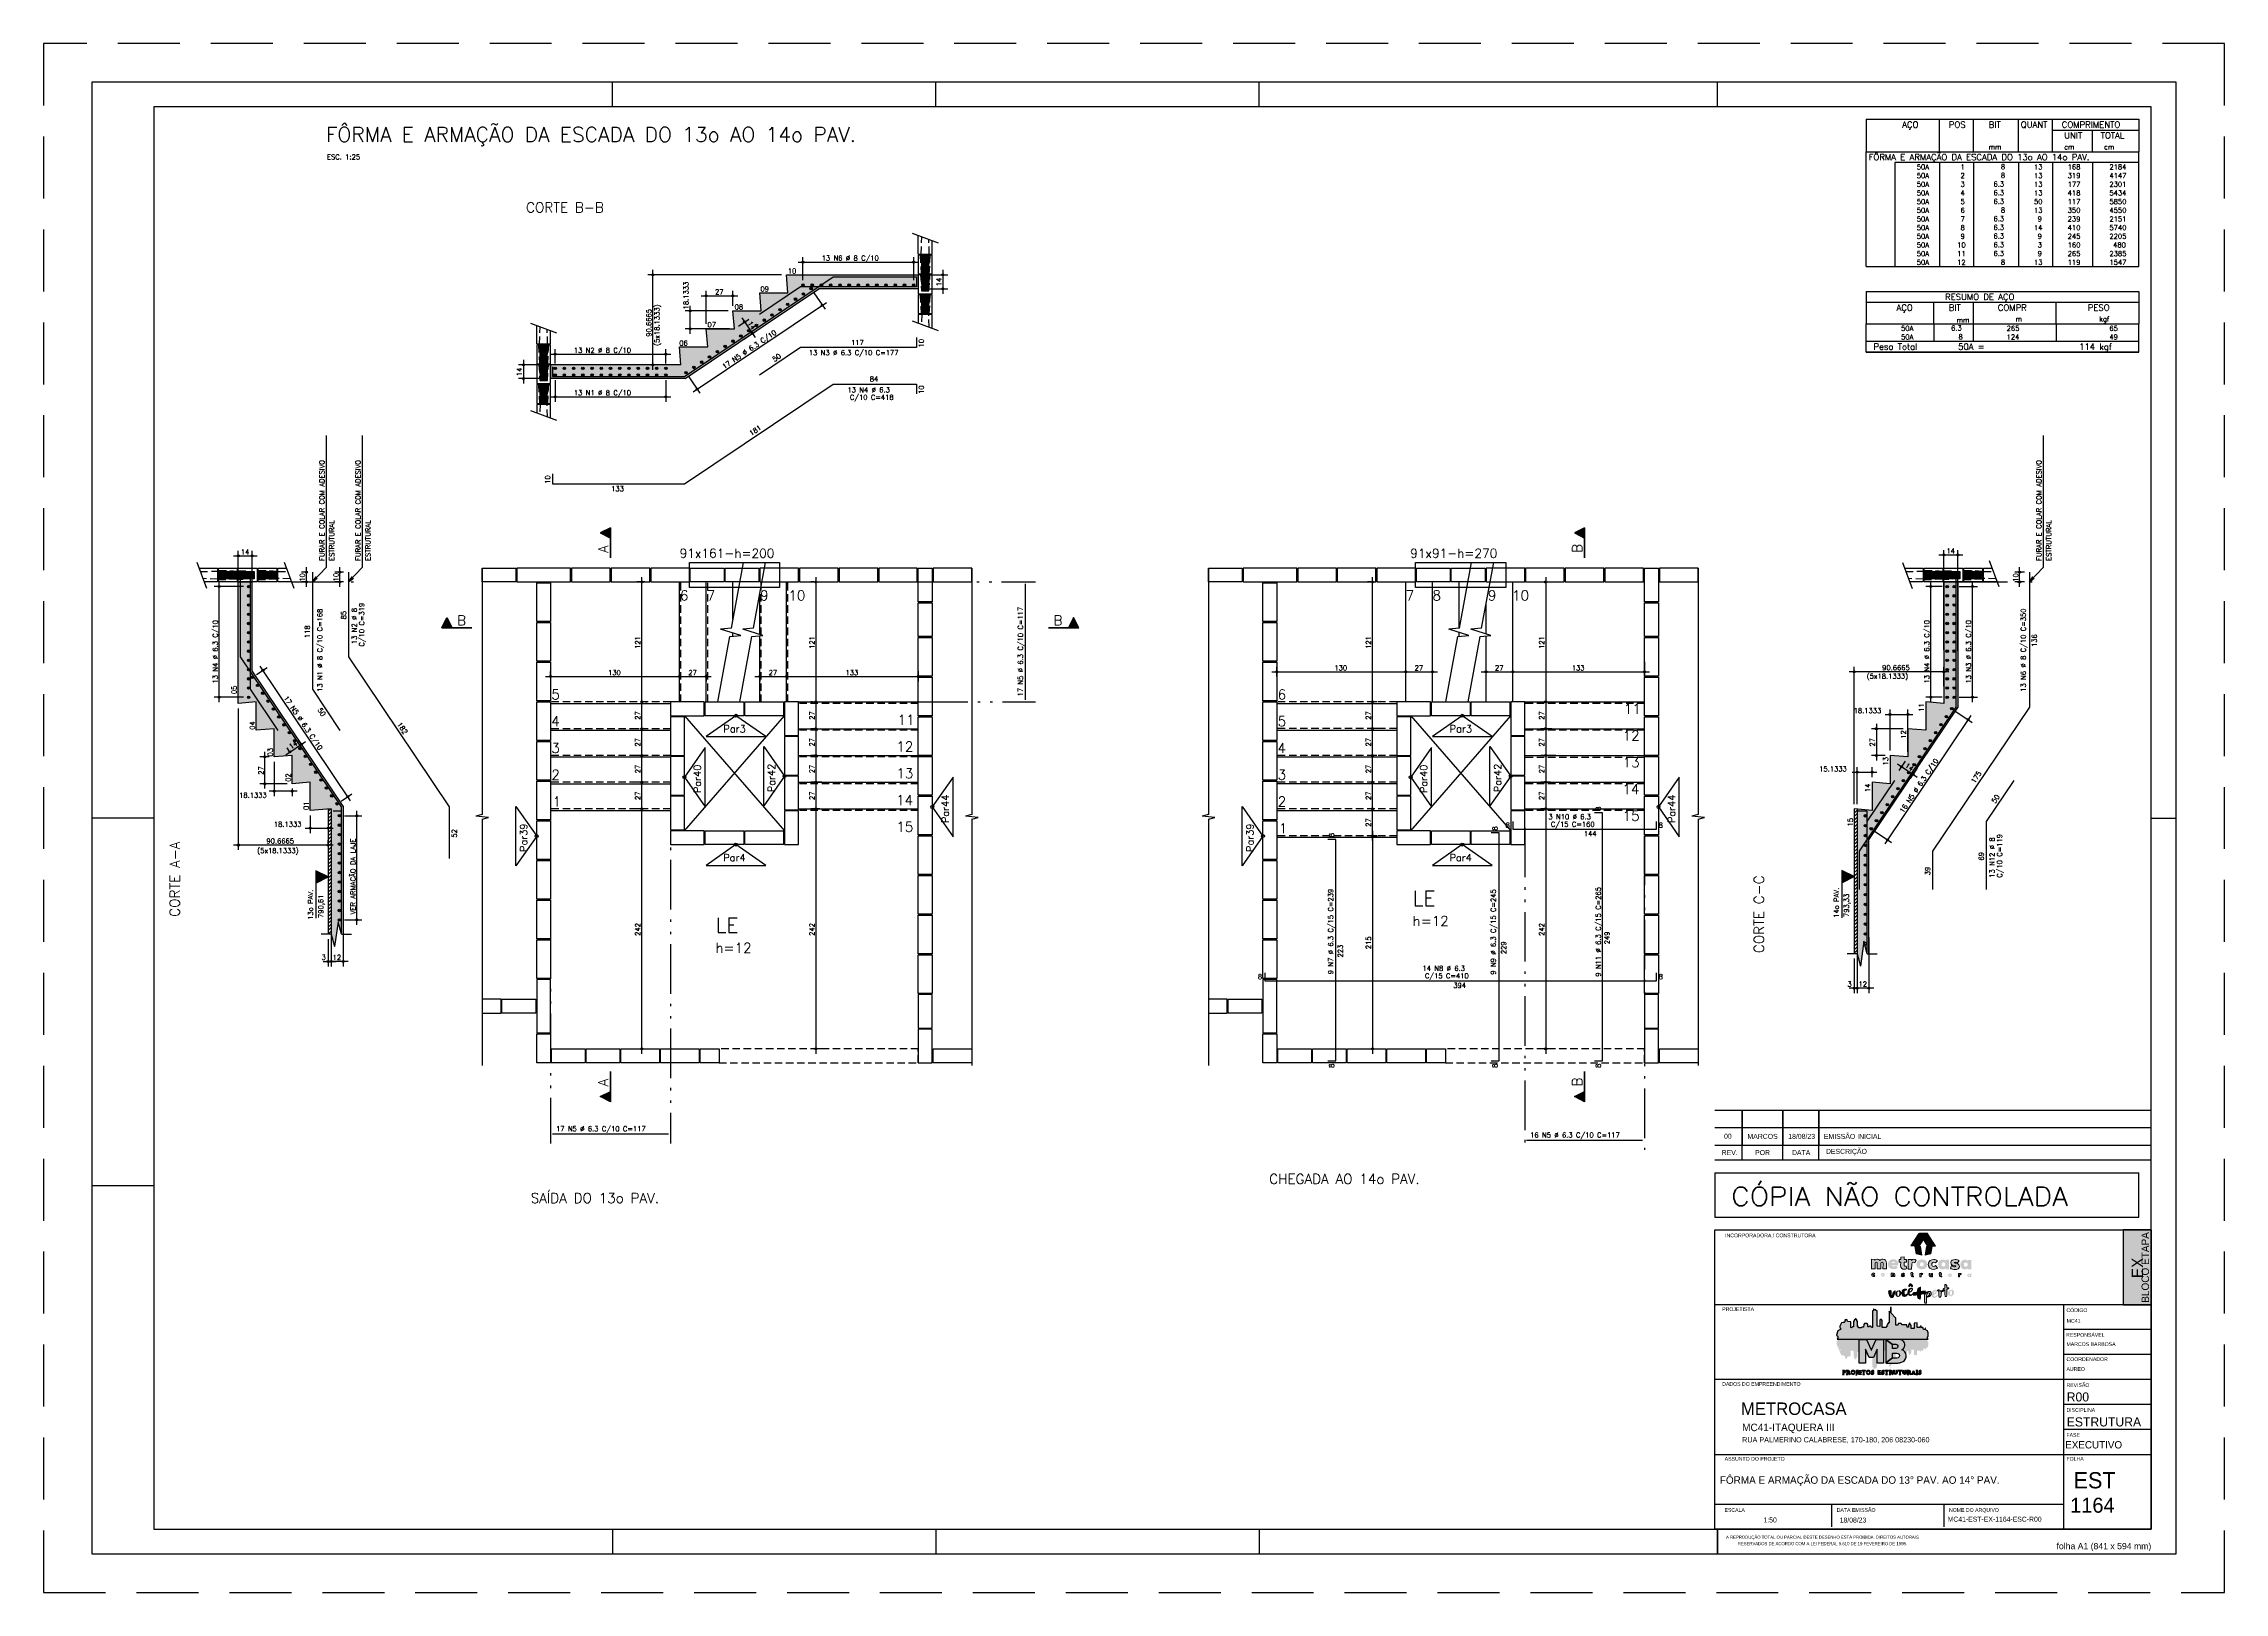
# Model space of a CAD drawing. Extents: x -2 to 86, y -1.5 to 61.
import ezdxf
from ezdxf.enums import TextEntityAlignment as Align

# ---------------------------------------------------------------- set-up
doc = ezdxf.new("R2010")
doc.units = 0
doc.header["$MEASUREMENT"] = 0
for name, pattern in [('CENTER', [2, 1.25, -0.25, 0.25, -0.25]), ('ESTILO_TQS_0001', [0.45, 0.3, -0.15]), ('ESTILO_TQS_0004', [3.3, 2, -0.4, 0.05, -0.4, 0.05, -0.4]), ('HIDDEN', [0.375, 0.25, -0.125])]:
    doc.linetypes.add(name, pattern=pattern)
doc.layers.get('0').update_dxf_attribs({"linetype": 'CONTINUOUS'})
doc.layers.get('Defpoints').update_dxf_attribs({"linetype": 'CONTINUOUS'})
for name, color, linetype in [('_ARQUIVO', 7, 'CONTINUOUS'), ('ARQ-MAR', 2, 'CONTINUOUS'), ('ARQ_CAR', 7, 'CONTINUOUS'), ('ARQ_CAR-TXT', 7, 'CONTINUOUS'), ('ARQ_FOLHA', 7, 'CONTINUOUS'), ('ARQ_TXT-2', 2, 'CONTINUOUS'), ('ARQ_TXT-4', 4, 'CONTINUOUS'), ('ARQ_VISTA 0', 251, 'CONTINUOUS'), ('H7', 1, 'CONTINUOUS'), ('Layer 1', 7, 'CONTINUOUS'), ('PENA_01', 1, 'CONTINUOUS'), ('PENA_02', 2, 'CONTINUOUS'), ('PENA_03', 3, 'CONTINUOUS'), ('PENA_04', 4, 'CONTINUOUS'), ('PENA_05', 5, 'CONTINUOUS'), ('PENA_06', 6, 'CONTINUOUS'), ('PENA_10', 253, 'CONTINUOUS'), ('PENA_11', 252, 'CONTINUOUS'), ('PSG-NV1-HTC-251', 251, 'CONTINUOUS'), ('PSG-NV2-FLH-SELO', 1, 'CONTINUOUS'), ('ver', 20, 'CONTINUOUS')]:
    doc.layers.add(name, color=color, linetype=linetype)
doc.styles.add('01-MILLEU', font='GOTHIC.TTF')
doc.styles.add('CARIMBO', font='romans.shx', dxfattribs={"height": 30})
doc.styles.add('R300', font='SIMPLEX.SHX', dxfattribs={"width": 1.1, "height": 5.5})
doc.styles.get("Standard").update_dxf_attribs({"font": 'ROMANS.SHX'})
doc.styles.add('TQS_ARIAL', font='arial.ttf')

# ---------------------------------------------------------------- blocks, each defined once
blk = doc.blocks.new('FOLHA A1 - 841 X 594')
at = {"layer": 'ARQ_FOLHA', "color": 1}
for p, q in [((-631, 584), (-631, 594)), ((-500.5, 584), (-500.5, 594)), ((-370, 584), (-370, 594)), ((-185, 584), (-185, 594)), ((-816, 297), (-841, 297)), ((-10, 297), (0, 297)), ((-816, 148.5), (-841, 148.5)), ((-631, 10), (-631, 0)), ((-500.5, 10), (-500.5, 0)), ((-370, 10), (-370, 0)), ((-185, 10), (-185, 0.5)), ((-185, 0.5), (-185, 10)), ((-185, 9.5), (-185, 0)), ((-185, 9.5), (-185, 0)), ((-185, 0), (-185, 9.5))]:
    blk.add_line(p, q, dxfattribs=at)
for points in [[(-841, 0), (0, 0), (0, 594), (-841, 594)], [(-816, 10), (-10, 10), (-10, 584), (-816, 584)]]:
    blk.add_lwpolyline(points, close=True, dxfattribs=at)
at = {"layer": 'Defpoints', "color": 8, "linetype": 'HIDDEN', "ltscale": 100}
blk.add_lwpolyline([(-860.5, 609.5), (-860.5, -15.5), (19.5, -15.5), (19.5, 609.5)], close=True, dxfattribs=at)
at = {"layer": 'ARQ_FOLHA', "insert": (-10, 4.42), "char_height": 2.5, "width": 84.157, "attachment_point": 3, "style": 'TQS_ARIAL'}
blk.add_mtext('\\pxt3;folha A1 (841 x 594 mm)', dxfattribs=at)
at = {"layer": 'PSG-NV1-HTC-251', "insert": (-185, 10), "char_height": 1.25, "width": 84.6052, "attachment_point": 1, "line_spacing_factor": 1.25, "style": 'CARIMBO'}
blk.add_mtext('\\pxqc;{\\fArial Narrow|b0|i0|c0|p34;\\PA REPRODUÇÃO TOTAL OU PARCIAL DESTE DESENHO ESTÁ PROIBIDA. DIREITOS AUTORAIS \\PRESERVADOS DE ACORDO COM A LEI FEDERAL 9.610 DE 19 FEVEREIRO DE 1998.}', dxfattribs=at)
blk = doc.blocks.new('*U23')
blk.add_blockref('FOLHA A1 - 841 X 594', (0, 0))
blk = doc.blocks.new('*U27')
at = {"layer": 'ARQ_CAR-TXT', "true_color": 0x58ba48}
h = blk.add_hatch(color=85, dxfattribs=at)
h.dxf.hatch_style = 1
h.paths.add_polyline_path([(-11.28, 0), (0, 0), (0, 30), (-11.28, 30)])
at = {"layer": 'ARQ_CAR', "color": 5}
blk.add_lwpolyline([(-11.28, 0), (0, 0), (0, 30), (-11.28, 30)], close=True, dxfattribs=at)
at = {"layer": 'ARQ_CAR-TXT', "color": 4, "style": '01-MILLEU'}
blk.add_text('EX', height=4.614, rotation=90, dxfattribs=at).set_placement((-3.26, 10.64))
at = {"layer": 'ARQ_TXT-2', "style": '01-MILLEU'}
blk.add_text('EXECUTIVO', height=2.95, dxfattribs=at).set_placement((-34.5, -57.63))
blk = doc.blocks.new('METROCASA')
at = {"layer": 'Layer 1', "true_color": 0xed1c24}
h = blk.add_hatch(color=240, dxfattribs=at)
h.dxf.hatch_style = 2
h.paths.add_polyline_path([(-1.29, 0.86), (-1.02, -0.59), (0.13, -0.85), (-0.13, 0.85)])
h.paths.add_polyline_path([(2.84, 0.94), (1.22, 3.51), (-0.37, 3.52), (1.27, 0.94)])
h.paths.add_polyline_path([(-2.08, 0.96), (-0.44, 0.95), (0.36, 2.19), (-0.45, 3.48)])
h.paths.add_polyline_path([(0.77, -0.85), (1.92, -0.6), (2.21, 0.84), (1.05, 0.84)])
at = {"layer": 'Layer 1', "true_color": 0x404041}
h = blk.add_hatch(color=250, dxfattribs=at)
h.dxf.hatch_style = 2
edge = h.paths.add_edge_path()
edge.add_spline(control_points=[(-3.66, -4.74), (-3.71, -4.74), (-3.72, -4.72), (-3.72, -4.71), (-3.72, -4.68), (-3.69, -4.68), (-3.66, -4.68), (-3.6, -4.68), (-3.52, -4.7), (-3.48, -4.72), (-3.48, -4.72), (-3.38, -4.57), (-3.38, -4.57), (-3.44, -4.52), (-3.54, -4.48), (-3.65, -4.48), (-3.81, -4.48), (-3.97, -4.54), (-3.97, -4.71), (-3.97, -4.87), (-3.81, -4.92), (-3.68, -4.93), (-3.63, -4.93), (-3.61, -4.94), (-3.61, -4.97), (-3.61, -4.99), (-3.63, -5), (-3.68, -5), (-3.73, -5), (-3.81, -4.99), (-3.92, -4.92), (-3.92, -4.92), (-4, -5.11), (-4, -5.11), (-3.92, -5.16), (-3.79, -5.2), (-3.67, -5.2), (-3.51, -5.2), (-3.36, -5.14), (-3.35, -4.97), (-3.35, -4.79), (-3.52, -4.75), (-3.66, -4.74)], knot_values=[0, 0, 0, 0, 1, 1, 1, 2, 2, 2, 3, 3, 3, 4, 4, 4, 5, 5, 5, 6, 6, 6, 7, 7, 7, 8, 8, 8, 9, 9, 9, 10, 10, 10, 11, 11, 11, 12, 12, 12, 13, 13, 13, 14, 14, 14, 14], degree=3, periodic=0)
edge = h.paths.add_edge_path()
edge.add_spline(control_points=[(-5.55, -4.47), (-5.62, -4.47), (-5.7, -4.5), (-5.76, -4.56), (-5.76, -4.56), (-5.77, -4.49), (-5.77, -4.49), (-5.77, -4.49), (-6, -4.49), (-6, -4.49), (-6, -4.49), (-6, -5.17), (-6, -5.17), (-6, -5.17), (-5.75, -5.17), (-5.75, -5.17), (-5.75, -5.17), (-5.75, -4.81), (-5.75, -4.81), (-5.75, -4.72), (-5.69, -4.68), (-5.63, -4.68), (-5.58, -4.68), (-5.54, -4.71), (-5.54, -4.79), (-5.54, -4.79), (-5.54, -5.17), (-5.54, -5.17), (-5.54, -5.17), (-5.29, -5.17), (-5.29, -5.17), (-5.29, -5.17), (-5.28, -4.79), (-5.28, -4.79), (-5.28, -4.55), (-5.4, -4.48), (-5.55, -4.47)], knot_values=[0, 0, 0, 0, 1, 1, 1, 2, 2, 2, 3, 3, 3, 4, 4, 4, 5, 5, 5, 6, 6, 6, 7, 7, 7, 8, 8, 8, 9, 9, 9, 10, 10, 10, 11, 11, 11, 12, 12, 12, 12], degree=3, periodic=0)
edge = h.paths.add_edge_path()
edge.add_spline(control_points=[(-7.69, -4.46), (-7.89, -4.46), (-8.08, -4.57), (-8.08, -4.82), (-8.08, -5.06), (-7.89, -5.17), (-7.69, -5.17), (-7.5, -5.18), (-7.3, -5.07), (-7.3, -4.82), (-7.3, -4.57), (-7.49, -4.47), (-7.69, -4.46)], knot_values=[0, 0, 0, 0, 1, 1, 1, 2, 2, 2, 3, 3, 3, 4, 4, 4, 4], degree=3, periodic=0)
edge = h.paths.add_edge_path()
edge.add_spline(control_points=[(-7.69, -4.97), (-7.78, -4.97), (-7.83, -4.9), (-7.83, -4.82), (-7.83, -4.74), (-7.78, -4.67), (-7.69, -4.67), (-7.6, -4.67), (-7.55, -4.74), (-7.55, -4.82), (-7.55, -4.9), (-7.61, -4.97), (-7.69, -4.97)], knot_values=[0, 0, 0, 0, 1, 1, 1, 2, 2, 2, 3, 3, 3, 4, 4, 4, 4], degree=3, periodic=0)
edge = h.paths.add_edge_path()
edge.add_spline(control_points=[(-9.57, -4.95), (-9.67, -4.95), (-9.72, -4.88), (-9.72, -4.81), (-9.72, -4.73), (-9.67, -4.66), (-9.57, -4.66), (-9.53, -4.66), (-9.49, -4.67), (-9.46, -4.71), (-9.46, -4.71), (-9.32, -4.56), (-9.32, -4.56), (-9.39, -4.49), (-9.49, -4.45), (-9.59, -4.45), (-9.78, -4.45), (-9.97, -4.56), (-9.97, -4.81), (-9.97, -5.06), (-9.78, -5.16), (-9.59, -5.16), (-9.48, -5.16), (-9.39, -5.12), (-9.3, -5.05), (-9.3, -5.05), (-9.45, -4.9), (-9.45, -4.9), (-9.48, -4.93), (-9.53, -4.95), (-9.57, -4.95)], knot_values=[0, 0, 0, 0, 1, 1, 1, 2, 2, 2, 3, 3, 3, 4, 4, 4, 5, 5, 5, 6, 6, 6, 7, 7, 7, 8, 8, 8, 9, 9, 9, 10, 10, 10, 10], degree=3, periodic=0)
edge = h.paths.add_edge_path()
edge.add_spline(control_points=[(-1.68, -5), (-1.72, -5), (-1.74, -4.98), (-1.74, -4.93), (-1.74, -4.93), (-1.74, -4.71), (-1.74, -4.71), (-1.74, -4.71), (-1.59, -4.71), (-1.59, -4.71), (-1.59, -4.71), (-1.59, -4.52), (-1.59, -4.52), (-1.59, -4.52), (-1.74, -4.52), (-1.74, -4.52), (-1.74, -4.52), (-1.74, -4.32), (-1.74, -4.32), (-1.74, -4.32), (-1.99, -4.34), (-1.99, -4.34), (-1.99, -4.34), (-1.99, -4.51), (-1.99, -4.51), (-1.99, -4.51), (-2.1, -4.51), (-2.1, -4.51), (-2.1, -4.51), (-2.1, -4.71), (-2.1, -4.71), (-2.1, -4.71), (-1.99, -4.71), (-1.99, -4.71), (-1.99, -4.71), (-1.99, -4.93), (-1.99, -4.93), (-2, -5.14), (-1.88, -5.21), (-1.74, -5.21), (-1.67, -5.21), (-1.61, -5.19), (-1.55, -5.16), (-1.55, -5.16), (-1.6, -4.97), (-1.6, -4.97), (-1.62, -4.99), (-1.65, -5), (-1.68, -5)], knot_values=[0, 0, 0, 0, 1, 1, 1, 2, 2, 2, 3, 3, 3, 4, 4, 4, 5, 5, 5, 6, 6, 6, 7, 7, 7, 8, 8, 8, 9, 9, 9, 10, 10, 10, 11, 11, 11, 12, 12, 12, 13, 13, 13, 14, 14, 14, 15, 15, 15, 16, 16, 16, 16], degree=3, periodic=0)
edge = h.paths.add_edge_path()
edge.add_spline(control_points=[(9.78, -4.57), (9.78, -4.57), (9.77, -4.65), (9.77, -4.65), (9.73, -4.59), (9.66, -4.56), (9.57, -4.56), (9.37, -4.56), (9.24, -4.71), (9.24, -4.91), (9.24, -5.11), (9.35, -5.25), (9.55, -5.26), (9.62, -5.27), (9.71, -5.24), (9.77, -5.18), (9.77, -5.18), (9.78, -5.25), (9.78, -5.25), (9.78, -5.25), (10.01, -5.25), (10.01, -5.25), (10.01, -5.25), (10.02, -4.57), (10.02, -4.57), (10.02, -4.57), (9.78, -4.57), (9.78, -4.57)], knot_values=[0, 0, 0, 0, 1, 1, 1, 2, 2, 2, 3, 3, 3, 4, 4, 4, 5, 5, 5, 6, 6, 6, 7, 7, 7, 8, 8, 8, 9, 9, 9, 9], degree=3, periodic=0)
edge = h.paths.add_edge_path()
edge.add_spline(control_points=[(9.62, -5.06), (9.55, -5.06), (9.49, -5), (9.49, -4.91), (9.49, -4.82), (9.55, -4.76), (9.62, -4.76), (9.71, -4.76), (9.76, -4.82), (9.76, -4.91), (9.76, -4.99), (9.71, -5.06), (9.62, -5.06)], knot_values=[0, 0, 0, 0, 1, 1, 1, 2, 2, 2, 3, 3, 3, 4, 4, 4, 4], degree=3, periodic=0)
edge = h.paths.add_edge_path()
edge.add_spline(control_points=[(7.69, -4.64), (7.69, -4.64), (7.68, -4.56), (7.68, -4.56), (7.68, -4.56), (7.45, -4.56), (7.45, -4.56), (7.45, -4.56), (7.45, -5.24), (7.45, -5.24), (7.45, -5.24), (7.7, -5.24), (7.7, -5.24), (7.7, -5.24), (7.7, -4.89), (7.7, -4.89), (7.7, -4.8), (7.76, -4.76), (7.82, -4.76), (7.86, -4.76), (7.89, -4.77), (7.93, -4.8), (7.93, -4.8), (8.04, -4.62), (8.04, -4.62), (7.99, -4.57), (7.93, -4.55), (7.86, -4.55), (7.79, -4.55), (7.73, -4.57), (7.69, -4.64)], knot_values=[0, 0, 0, 0, 1, 1, 1, 2, 2, 2, 3, 3, 3, 4, 4, 4, 5, 5, 5, 6, 6, 6, 7, 7, 7, 8, 8, 8, 9, 9, 9, 10, 10, 10, 10], degree=3, periodic=0)
edge = h.paths.add_edge_path()
edge.add_spline(control_points=[(5.76, -4.54), (5.56, -4.54), (5.37, -4.64), (5.37, -4.89), (5.37, -5.14), (5.56, -5.24), (5.75, -5.25), (5.95, -5.25), (6.14, -5.14), (6.14, -4.89), (6.15, -4.65), (5.96, -4.54), (5.76, -4.54)], knot_values=[0, 0, 0, 0, 1, 1, 1, 2, 2, 2, 3, 3, 3, 4, 4, 4, 4], degree=3, periodic=0)
edge = h.paths.add_edge_path()
edge.add_spline(control_points=[(5.76, -5.04), (5.67, -5.04), (5.62, -4.97), (5.62, -4.89), (5.62, -4.81), (5.67, -4.74), (5.76, -4.74), (5.85, -4.74), (5.9, -4.81), (5.9, -4.89), (5.9, -4.97), (5.84, -5.04), (5.76, -5.04)], knot_values=[0, 0, 0, 0, 1, 1, 1, 2, 2, 2, 3, 3, 3, 4, 4, 4, 4], degree=3, periodic=0)
edge = h.paths.add_edge_path()
edge.add_spline(control_points=[(4, -5.03), (3.96, -5.03), (3.94, -5.01), (3.93, -4.96), (3.93, -4.96), (3.94, -4.74), (3.94, -4.74), (3.94, -4.74), (4.09, -4.74), (4.09, -4.74), (4.09, -4.74), (4.09, -4.55), (4.09, -4.55), (4.09, -4.55), (3.94, -4.55), (3.94, -4.55), (3.94, -4.55), (3.94, -4.35), (3.94, -4.35), (3.94, -4.35), (3.69, -4.38), (3.69, -4.38), (3.69, -4.38), (3.69, -4.54), (3.69, -4.54), (3.69, -4.54), (3.58, -4.54), (3.58, -4.54), (3.58, -4.54), (3.58, -4.74), (3.58, -4.74), (3.58, -4.74), (3.69, -4.74), (3.69, -4.74), (3.69, -4.74), (3.68, -4.96), (3.68, -4.96), (3.68, -5.17), (3.8, -5.24), (3.93, -5.24), (4, -5.24), (4.07, -5.22), (4.13, -5.19), (4.13, -5.19), (4.08, -5), (4.08, -5), (4.05, -5.02), (4.03, -5.03), (4, -5.03)], knot_values=[0, 0, 0, 0, 1, 1, 1, 2, 2, 2, 3, 3, 3, 4, 4, 4, 5, 5, 5, 6, 6, 6, 7, 7, 7, 8, 8, 8, 9, 9, 9, 10, 10, 10, 11, 11, 11, 12, 12, 12, 13, 13, 13, 14, 14, 14, 15, 15, 15, 16, 16, 16, 16], degree=3, periodic=0)
edge = h.paths.add_edge_path()
edge.add_spline(control_points=[(2.03, -4.89), (2.03, -4.98), (1.97, -5.02), (1.91, -5.02), (1.87, -5.02), (1.82, -4.99), (1.82, -4.9), (1.82, -4.9), (1.82, -4.53), (1.82, -4.53), (1.82, -4.53), (1.57, -4.53), (1.57, -4.53), (1.57, -4.53), (1.57, -4.9), (1.57, -4.9), (1.57, -5.15), (1.69, -5.22), (1.83, -5.22), (1.9, -5.23), (1.99, -5.2), (2.05, -5.14), (2.05, -5.14), (2.06, -5.21), (2.06, -5.21), (2.06, -5.21), (2.28, -5.21), (2.28, -5.21), (2.28, -5.21), (2.28, -4.53), (2.28, -4.53), (2.28, -4.53), (2.03, -4.53), (2.03, -4.53), (2.03, -4.53), (2.03, -4.89), (2.03, -4.89)], knot_values=[0, 0, 0, 0, 1, 1, 1, 2, 2, 2, 3, 3, 3, 4, 4, 4, 5, 5, 5, 6, 6, 6, 7, 7, 7, 8, 8, 8, 9, 9, 9, 10, 10, 10, 11, 11, 11, 12, 12, 12, 12], degree=3, periodic=0)
edge = h.paths.add_edge_path()
edge.add_spline(control_points=[(-0.02, -4.59), (-0.02, -4.59), (-0.04, -4.52), (-0.04, -4.52), (-0.04, -4.52), (-0.26, -4.52), (-0.26, -4.52), (-0.26, -4.52), (-0.27, -5.2), (-0.27, -5.2), (-0.27, -5.2), (-0.02, -5.2), (-0.02, -5.2), (-0.02, -5.2), (-0.01, -4.85), (-0.01, -4.85), (-0.01, -4.76), (0.04, -4.72), (0.1, -4.72), (0.15, -4.72), (0.18, -4.73), (0.22, -4.76), (0.22, -4.76), (0.32, -4.58), (0.32, -4.58), (0.28, -4.53), (0.21, -4.51), (0.14, -4.5), (0.08, -4.5), (0.01, -4.53), (-0.02, -4.59)], knot_values=[0, 0, 0, 0, 1, 1, 1, 2, 2, 2, 3, 3, 3, 4, 4, 4, 5, 5, 5, 6, 6, 6, 7, 7, 7, 8, 8, 8, 9, 9, 9, 10, 10, 10, 10], degree=3, periodic=0)
at = {"layer": 'Layer 1', "true_color": 0xed1c24}
h = blk.add_hatch(color=240, dxfattribs=at)
h.dxf.hatch_style = 2
edge = h.paths.add_edge_path()
edge.add_spline(control_points=[(-1.94, -1.96), (-1.94, -1.96), (-1.98, -1.76), (-1.98, -1.76), (-1.98, -1.76), (-2.62, -1.75), (-2.62, -1.75), (-2.62, -1.75), (-2.63, -3.66), (-2.63, -3.66), (-2.63, -3.66), (-1.92, -3.66), (-1.92, -3.66), (-1.92, -3.66), (-1.91, -2.67), (-1.91, -2.67), (-1.91, -2.42), (-1.76, -2.31), (-1.58, -2.31), (-1.46, -2.31), (-1.38, -2.34), (-1.26, -2.43), (-1.26, -2.43), (-0.98, -1.92), (-0.98, -1.92), (-1.1, -1.79), (-1.28, -1.71), (-1.48, -1.71), (-1.66, -1.71), (-1.84, -1.79), (-1.94, -1.96)], knot_values=[0, 0, 0, 0, 1, 1, 1, 2, 2, 2, 3, 3, 3, 4, 4, 4, 5, 5, 5, 6, 6, 6, 7, 7, 7, 8, 8, 8, 9, 9, 9, 10, 10, 10, 10], degree=3, periodic=0)
edge = h.paths.add_edge_path()
edge.add_spline(control_points=[(-5.6, -1.69), (-6.11, -1.69), (-6.66, -1.99), (-6.66, -2.69), (-6.67, -3.38), (-6.16, -3.68), (-5.56, -3.68), (-5.23, -3.68), (-4.92, -3.58), (-4.69, -3.37), (-4.69, -3.37), (-5.04, -2.98), (-5.04, -2.98), (-5.16, -3.07), (-5.32, -3.13), (-5.53, -3.13), (-5.68, -3.13), (-5.9, -3.06), (-5.95, -2.89), (-5.95, -2.89), (-4.62, -2.89), (-4.62, -2.89), (-4.45, -2.14), (-4.92, -1.69), (-5.6, -1.69)], knot_values=[0, 0, 0, 0, 1, 1, 1, 2, 2, 2, 3, 3, 3, 4, 4, 4, 5, 5, 5, 6, 6, 6, 7, 7, 7, 8, 8, 8, 8], degree=3, periodic=0)
edge = h.paths.add_edge_path()
edge.add_spline(control_points=[(-5.94, -2.43), (-5.89, -2.12), (-5.27, -2.13), (-5.25, -2.43), (-5.25, -2.43), (-5.94, -2.43), (-5.94, -2.43)], knot_values=[0, 0, 0, 0, 1, 1, 1, 2, 2, 2, 2], degree=3, periodic=0)
edge = h.paths.add_edge_path()
edge.add_spline(control_points=[(4.86, -2), (4.76, -1.84), (4.58, -1.75), (4.31, -1.75), (3.75, -1.74), (3.38, -2.17), (3.38, -2.74), (3.37, -3.29), (3.68, -3.69), (4.24, -3.73), (4.45, -3.74), (4.71, -3.67), (4.87, -3.49), (4.87, -3.49), (4.9, -3.7), (4.9, -3.7), (4.9, -3.7), (5.56, -3.7), (5.56, -3.7), (5.56, -3.7), (5.57, -1.8), (5.57, -1.8), (5.57, -1.8), (4.9, -1.79), (4.9, -1.79), (4.9, -1.79), (4.86, -2), (4.86, -2)], knot_values=[0, 0, 0, 0, 1, 1, 1, 2, 2, 2, 3, 3, 3, 4, 4, 4, 5, 5, 5, 6, 6, 6, 7, 7, 7, 8, 8, 8, 9, 9, 9, 9], degree=3, periodic=0)
edge = h.paths.add_edge_path()
edge.add_spline(control_points=[(4.46, -3.16), (4.25, -3.16), (4.08, -3.01), (4.08, -2.74), (4.08, -2.47), (4.25, -2.32), (4.47, -2.32), (4.72, -2.32), (4.86, -2.49), (4.86, -2.74), (4.86, -2.97), (4.7, -3.16), (4.46, -3.16)], knot_values=[0, 0, 0, 0, 1, 1, 1, 2, 2, 2, 3, 3, 3, 4, 4, 4, 4], degree=3, periodic=0)
edge = h.paths.add_edge_path()
edge.add_spline(control_points=[(-7.68, -1.68), (-7.94, -1.68), (-8.15, -1.76), (-8.31, -1.95), (-8.4, -1.77), (-8.59, -1.69), (-8.78, -1.68), (-8.98, -1.68), (-9.19, -1.76), (-9.31, -1.92), (-9.31, -1.92), (-9.36, -1.72), (-9.36, -1.72), (-9.36, -1.72), (-9.95, -1.71), (-9.95, -1.71), (-9.95, -1.71), (-9.96, -3.62), (-9.96, -3.62), (-9.96, -3.62), (-9.26, -3.62), (-9.26, -3.62), (-9.26, -3.62), (-9.25, -2.58), (-9.25, -2.58), (-9.25, -2.37), (-9.12, -2.27), (-9, -2.27), (-8.87, -2.27), (-8.8, -2.35), (-8.8, -2.57), (-8.8, -2.57), (-8.81, -3.62), (-8.81, -3.62), (-8.81, -3.62), (-8.11, -3.63), (-8.11, -3.63), (-8.11, -3.63), (-8.1, -2.58), (-8.1, -2.58), (-8.1, -2.37), (-7.98, -2.29), (-7.86, -2.29), (-7.75, -2.29), (-7.66, -2.37), (-7.66, -2.57), (-7.66, -2.57), (-7.67, -3.63), (-7.67, -3.63), (-7.67, -3.63), (-6.96, -3.63), (-6.96, -3.63), (-6.96, -3.63), (-6.95, -2.57), (-6.95, -2.57), (-6.95, -1.94), (-7.26, -1.68), (-7.68, -1.68)], knot_values=[0, 0, 0, 0, 1, 1, 1, 2, 2, 2, 3, 3, 3, 4, 4, 4, 5, 5, 5, 6, 6, 6, 7, 7, 7, 8, 8, 8, 9, 9, 9, 10, 10, 10, 11, 11, 11, 12, 12, 12, 13, 13, 13, 14, 14, 14, 15, 15, 15, 16, 16, 16, 17, 17, 17, 18, 18, 18, 19, 19, 19, 19], degree=3, periodic=0)
edge = h.paths.add_edge_path()
edge.add_spline(control_points=[(-3.23, -3.11), (-3.34, -3.11), (-3.41, -3.06), (-3.42, -2.93), (-3.42, -2.93), (-3.41, -2.3), (-3.41, -2.3), (-3.41, -2.3), (-2.98, -2.3), (-2.98, -2.3), (-2.98, -2.3), (-2.98, -1.76), (-2.98, -1.76), (-2.98, -1.76), (-3.41, -1.76), (-3.41, -1.76), (-3.41, -1.76), (-3.4, -1.21), (-3.4, -1.21), (-3.4, -1.21), (-4.11, -1.28), (-4.11, -1.28), (-4.11, -1.28), (-4.11, -1.76), (-4.11, -1.76), (-4.11, -1.76), (-4.42, -1.75), (-4.42, -1.75), (-4.42, -1.75), (-4.42, -2.3), (-4.42, -2.3), (-4.42, -2.3), (-4.11, -2.3), (-4.11, -2.3), (-4.11, -2.3), (-4.12, -2.92), (-4.12, -2.92), (-4.13, -3.52), (-3.79, -3.69), (-3.42, -3.7), (-3.22, -3.7), (-3.03, -3.66), (-2.87, -3.57), (-2.87, -3.57), (-3.02, -3.05), (-3.02, -3.05), (-3.08, -3.09), (-3.16, -3.11), (-3.23, -3.11)], knot_values=[0, 0, 0, 0, 1, 1, 1, 2, 2, 2, 3, 3, 3, 4, 4, 4, 5, 5, 5, 6, 6, 6, 7, 7, 7, 8, 8, 8, 9, 9, 9, 10, 10, 10, 11, 11, 11, 12, 12, 12, 13, 13, 13, 14, 14, 14, 15, 15, 15, 16, 16, 16, 16], degree=3, periodic=0)
edge = h.paths.add_edge_path()
edge.add_spline(control_points=[(2.53, -3.13), (2.26, -3.13), (2.12, -2.94), (2.12, -2.74), (2.12, -2.5), (2.27, -2.3), (2.54, -2.3), (2.66, -2.3), (2.77, -2.35), (2.86, -2.44), (2.86, -2.44), (3.24, -2.04), (3.24, -2.04), (3.04, -1.84), (2.77, -1.74), (2.5, -1.74), (1.96, -1.73), (1.43, -2.04), (1.42, -2.73), (1.42, -3.44), (1.94, -3.72), (2.5, -3.72), (2.78, -3.72), (3.06, -3.6), (3.28, -3.4), (3.28, -3.4), (2.88, -2.98), (2.88, -2.98), (2.79, -3.08), (2.66, -3.13), (2.53, -3.13)], knot_values=[0, 0, 0, 0, 1, 1, 1, 2, 2, 2, 3, 3, 3, 4, 4, 4, 5, 5, 5, 6, 6, 6, 7, 7, 7, 8, 8, 8, 9, 9, 9, 10, 10, 10, 10], degree=3, periodic=0)
edge = h.paths.add_edge_path()
edge.add_spline(control_points=[(9.37, -1.82), (9.37, -1.82), (9.33, -2.02), (9.33, -2.02), (9.23, -1.87), (9.04, -1.77), (8.77, -1.77), (8.22, -1.77), (7.85, -2.2), (7.84, -2.76), (7.84, -3.31), (8.15, -3.71), (8.71, -3.75), (8.92, -3.76), (9.17, -3.7), (9.34, -3.51), (9.34, -3.51), (9.37, -3.72), (9.37, -3.72), (9.37, -3.72), (10.02, -3.72), (10.02, -3.72), (10.02, -3.72), (10.03, -1.82), (10.03, -1.82), (10.03, -1.82), (9.37, -1.82), (9.37, -1.82)], knot_values=[0, 0, 0, 0, 1, 1, 1, 2, 2, 2, 3, 3, 3, 4, 4, 4, 5, 5, 5, 6, 6, 6, 7, 7, 7, 8, 8, 8, 9, 9, 9, 9], degree=3, periodic=0)
edge = h.paths.add_edge_path()
edge.add_spline(control_points=[(8.93, -3.18), (8.71, -3.18), (8.55, -3.03), (8.55, -2.76), (8.55, -2.5), (8.72, -2.34), (8.93, -2.35), (9.18, -2.35), (9.32, -2.51), (9.32, -2.77), (9.32, -2.99), (9.17, -3.18), (8.93, -3.18)], knot_values=[0, 0, 0, 0, 1, 1, 1, 2, 2, 2, 3, 3, 3, 4, 4, 4, 4], degree=3, periodic=0)
edge = h.paths.add_edge_path()
edge.add_spline(control_points=[(6.78, -2.48), (6.66, -2.48), (6.63, -2.42), (6.63, -2.39), (6.63, -2.32), (6.7, -2.29), (6.8, -2.3), (6.96, -2.29), (7.18, -2.35), (7.28, -2.41), (7.28, -2.41), (7.58, -1.99), (7.58, -1.99), (7.4, -1.85), (7.12, -1.76), (6.81, -1.76), (6.36, -1.75), (5.93, -1.92), (5.93, -2.38), (5.92, -2.84), (6.37, -2.99), (6.74, -3), (6.88, -3.02), (6.94, -3.05), (6.94, -3.11), (6.94, -3.17), (6.87, -3.2), (6.75, -3.2), (6.59, -3.19), (6.36, -3.18), (6.07, -2.98), (6.07, -2.98), (5.84, -3.5), (5.84, -3.5), (6.05, -3.66), (6.43, -3.75), (6.76, -3.76), (7.22, -3.76), (7.65, -3.58), (7.65, -3.11), (7.65, -2.61), (7.17, -2.49), (6.78, -2.48)], knot_values=[0, 0, 0, 0, 1, 1, 1, 2, 2, 2, 3, 3, 3, 4, 4, 4, 5, 5, 5, 6, 6, 6, 7, 7, 7, 8, 8, 8, 9, 9, 9, 10, 10, 10, 11, 11, 11, 12, 12, 12, 13, 13, 13, 14, 14, 14, 14], degree=3, periodic=0)
edge = h.paths.add_edge_path()
edge.add_spline(control_points=[(0.13, -1.72), (-0.42, -1.72), (-0.95, -2.01), (-0.96, -2.72), (-0.96, -3.41), (-0.42, -3.71), (0.12, -3.72), (0.66, -3.72), (1.21, -3.42), (1.22, -2.73), (1.22, -2.03), (0.7, -1.73), (0.13, -1.72)], knot_values=[0, 0, 0, 0, 1, 1, 1, 2, 2, 2, 3, 3, 3, 4, 4, 4, 4], degree=3, periodic=0)
edge = h.paths.add_edge_path()
edge.add_spline(control_points=[(0.13, -3.13), (-0.12, -3.13), (-0.27, -2.94), (-0.26, -2.72), (-0.26, -2.5), (-0.12, -2.3), (0.13, -2.31), (0.38, -2.31), (0.52, -2.5), (0.52, -2.72), (0.52, -2.96), (0.37, -3.14), (0.13, -3.13)], knot_values=[0, 0, 0, 0, 1, 1, 1, 2, 2, 2, 3, 3, 3, 4, 4, 4, 4], degree=3, periodic=0)
at = {"layer": 'Layer 1', "true_color": 0x404041}
h = blk.add_hatch(color=250, dxfattribs=at)
h.dxf.hatch_style = 2
edge = h.paths.add_edge_path()
edge.add_spline(control_points=[(-2.43, -7.17), (-2.4, -7.16), (-2.38, -7.15), (-2.36, -7.14), (-2.33, -7.13), (-2.31, -7.11), (-2.3, -7.09), (-2.28, -7.07), (-2.26, -7.04), (-2.24, -7.01), (-2.22, -6.98), (-2.2, -6.95), (-2.17, -6.92), (-2.15, -6.93), (-2.11, -6.95), (-2.08, -6.98), (-2.05, -7.01), (-2.01, -7.04), (-1.98, -7.06), (-1.94, -7.09), (-1.9, -7.11), (-1.87, -7.13), (-1.84, -7.14), (-1.81, -7.14), (-1.78, -7.12), (-1.75, -7.1), (-1.75, -7.07), (-1.76, -7.02), (-1.78, -6.98), (-1.8, -6.94), (-1.84, -6.89), (-1.87, -6.84), (-1.91, -6.8), (-1.96, -6.76), (-2, -6.72), (-2.04, -6.69), (-2.07, -6.68), (-2.11, -6.66), (-2.15, -6.65), (-2.18, -6.64), (-2.21, -6.64), (-2.24, -6.64), (-2.26, -6.65), (-2.29, -6.66), (-2.31, -6.68), (-2.33, -6.71), (-2.35, -6.73), (-2.36, -6.77), (-2.38, -6.82), (-2.4, -6.84), (-2.41, -6.87), (-2.43, -6.91), (-2.44, -6.95), (-2.46, -6.99), (-2.47, -7.03), (-2.48, -7.07), (-2.48, -7.11), (-2.48, -7.14), (-2.47, -7.16), (-2.46, -7.18), (-2.43, -7.17)], knot_values=[0, 0, 0, 0, 1, 1, 1, 2, 2, 2, 3, 3, 3, 4, 4, 4, 5, 5, 5, 6, 6, 6, 7, 7, 7, 8, 8, 8, 9, 9, 9, 10, 10, 10, 11, 11, 11, 12, 12, 12, 13, 13, 13, 14, 14, 14, 15, 15, 15, 16, 16, 16, 17, 17, 17, 18, 18, 18, 19, 19, 19, 20, 20, 20, 20], degree=3, periodic=0)
edge = h.paths.add_edge_path()
edge.add_spline(control_points=[(-5.26, -8.04), (-5.28, -8.03), (-5.33, -8.05), (-5.4, -8.1), (-5.49, -8.17), (-5.55, -8.25), (-5.6, -8.35), (-5.65, -8.45), (-5.69, -8.55), (-5.71, -8.65), (-5.74, -8.76), (-5.76, -8.85), (-5.77, -8.93), (-5.78, -9.02), (-5.8, -9.07), (-5.81, -9.1), (-5.83, -9.13), (-5.85, -9.12), (-5.88, -9.08), (-5.91, -9.04), (-5.94, -8.98), (-5.97, -8.89), (-6, -8.8), (-6.02, -8.7), (-6.04, -8.57), (-6.05, -8.44), (-6.05, -8.3), (-6.03, -8.14), (-6.03, -8.11), (-6.04, -8.08), (-6.06, -8.06), (-6.09, -8.03), (-6.12, -8.01), (-6.16, -8), (-6.2, -7.98), (-6.25, -7.98), (-6.3, -7.98), (-6.35, -7.99), (-6.4, -8), (-6.45, -8.03), (-6.48, -8.05), (-6.5, -8.08), (-6.52, -8.13), (-6.53, -8.18), (-6.53, -8.24), (-6.53, -8.31), (-6.53, -8.38), (-6.52, -8.45), (-6.5, -8.52), (-6.49, -8.6), (-6.47, -8.67), (-6.45, -8.74), (-6.43, -8.81), (-6.41, -8.87), (-6.39, -8.93), (-6.36, -8.98), (-6.34, -9.03), (-6.32, -9.05), (-6.29, -9.1), (-6.26, -9.14), (-6.23, -9.18), (-6.19, -9.23), (-6.16, -9.27), (-6.11, -9.3), (-6.07, -9.34), (-6.02, -9.36), (-5.96, -9.37), (-5.9, -9.38), (-5.83, -9.38), (-5.75, -9.35), (-5.71, -9.34), (-5.67, -9.31), (-5.63, -9.25), (-5.58, -9.19), (-5.54, -9.12), (-5.51, -9.05), (-5.47, -8.98), (-5.44, -8.9), (-5.41, -8.82), (-5.38, -8.74), (-5.36, -8.67), (-5.34, -8.61), (-5.32, -8.53), (-5.29, -8.44), (-5.27, -8.36), (-5.25, -8.27), (-5.23, -8.2), (-5.23, -8.15), (-5.22, -8.09), (-5.23, -8.06), (-5.26, -8.04)], knot_values=[0, 0, 0, 0, 1, 1, 1, 2, 2, 2, 3, 3, 3, 4, 4, 4, 5, 5, 5, 6, 6, 6, 7, 7, 7, 8, 8, 8, 9, 9, 9, 10, 10, 10, 11, 11, 11, 12, 12, 12, 13, 13, 13, 14, 14, 14, 15, 15, 15, 16, 16, 16, 17, 17, 17, 18, 18, 18, 19, 19, 19, 20, 20, 20, 21, 21, 21, 22, 22, 22, 23, 23, 23, 24, 24, 24, 25, 25, 25, 26, 26, 26, 27, 27, 27, 28, 28, 28, 29, 29, 29, 30, 30, 30, 30], degree=3, periodic=0)
edge = h.paths.add_edge_path()
edge.add_spline(control_points=[(-1.57, -8.39), (-1.57, -8.35), (-1.58, -8.33), (-1.6, -8.33), (-1.62, -8.34), (-1.64, -8.36), (-1.66, -8.39), (-1.68, -8.43), (-1.71, -8.47), (-1.75, -8.52), (-1.78, -8.56), (-1.82, -8.61), (-1.87, -8.65), (-1.92, -8.7), (-1.99, -8.73), (-2.07, -8.75), (-2.11, -8.76), (-2.14, -8.76), (-2.17, -8.75), (-2.19, -8.74), (-2.22, -8.73), (-2.24, -8.72), (-2.26, -8.7), (-2.27, -8.68), (-2.28, -8.66), (-2.3, -8.64), (-2.31, -8.61), (-2.31, -8.59), (-2.33, -8.53), (-2.34, -8.45), (-2.33, -8.37), (-2.27, -8.37), (-2.2, -8.36), (-2.14, -8.33), (-2.08, -8.31), (-2.02, -8.28), (-1.96, -8.23), (-1.89, -8.19), (-1.83, -8.12), (-1.77, -8.03), (-1.71, -7.95), (-1.68, -7.87), (-1.66, -7.8), (-1.65, -7.72), (-1.65, -7.65), (-1.67, -7.59), (-1.69, -7.53), (-1.72, -7.48), (-1.77, -7.45), (-1.81, -7.41), (-1.87, -7.39), (-1.93, -7.39), (-2, -7.4), (-2.06, -7.41), (-2.13, -7.43), (-2.2, -7.44), (-2.26, -7.47), (-2.32, -7.5), (-2.38, -7.53), (-2.44, -7.57), (-2.49, -7.62), (-2.54, -7.67), (-2.58, -7.72), (-2.62, -7.78), (-2.66, -7.87), (-2.7, -7.94), (-2.72, -8.02), (-2.74, -8.1), (-2.75, -8.16), (-2.76, -8.22), (-2.77, -8.29), (-2.77, -8.36), (-2.76, -8.42), (-2.75, -8.52), (-2.72, -8.62), (-2.68, -8.71), (-2.65, -8.78), (-2.6, -8.86), (-2.54, -8.92), (-2.47, -8.99), (-2.39, -9.03), (-2.28, -9.05), (-2.17, -9.07), (-2.07, -9.07), (-1.98, -9.04), (-1.9, -9.01), (-1.83, -8.97), (-1.78, -8.91), (-1.72, -8.86), (-1.68, -8.8), (-1.64, -8.73), (-1.61, -8.66), (-1.59, -8.6), (-1.58, -8.54), (-1.57, -8.48), (-1.56, -8.43), (-1.57, -8.39)], knot_values=[0, 0, 0, 0, 1, 1, 1, 2, 2, 2, 3, 3, 3, 4, 4, 4, 5, 5, 5, 6, 6, 6, 7, 7, 7, 8, 8, 8, 9, 9, 9, 10, 10, 10, 11, 11, 11, 12, 12, 12, 13, 13, 13, 14, 14, 14, 15, 15, 15, 16, 16, 16, 17, 17, 17, 18, 18, 18, 19, 19, 19, 20, 20, 20, 21, 21, 21, 22, 22, 22, 23, 23, 23, 24, 24, 24, 25, 25, 25, 26, 26, 26, 27, 27, 27, 28, 28, 28, 29, 29, 29, 30, 30, 30, 31, 31, 31, 32, 32, 32, 32], degree=3, periodic=0)
edge = h.paths.add_edge_path()
edge.add_spline(control_points=[(-2.31, -8.07), (-2.31, -8.04), (-2.3, -8.01), (-2.29, -7.98), (-2.27, -7.95), (-2.25, -7.9), (-2.23, -7.85), (-2.2, -7.81), (-2.17, -7.77), (-2.14, -7.75), (-2.1, -7.72), (-2.07, -7.7), (-2.03, -7.69), (-1.99, -7.67), (-1.95, -7.66), (-1.91, -7.65), (-1.9, -7.67), (-1.91, -7.7), (-1.91, -7.72), (-1.92, -7.75), (-1.93, -7.78), (-1.94, -7.81), (-1.95, -7.85), (-1.97, -7.89), (-2.01, -7.94), (-2.04, -7.99), (-2.07, -8.02), (-2.11, -8.05), (-2.15, -8.07), (-2.18, -8.09), (-2.21, -8.1), (-2.25, -8.11), (-2.29, -8.12), (-2.32, -8.13), (-2.32, -8.11), (-2.32, -8.09), (-2.31, -8.07)], knot_values=[0, 0, 0, 0, 1, 1, 1, 2, 2, 2, 3, 3, 3, 4, 4, 4, 5, 5, 5, 6, 6, 6, 7, 7, 7, 8, 8, 8, 9, 9, 9, 10, 10, 10, 11, 11, 11, 12, 12, 12, 12], degree=3, periodic=0)
edge = h.paths.add_edge_path()
edge.add_spline(control_points=[(-4.11, -8.09), (-4.16, -8), (-4.24, -7.93), (-4.34, -7.88), (-4.36, -7.87), (-4.38, -7.87), (-4.39, -7.87), (-4.4, -7.88), (-4.41, -7.89), (-4.43, -7.9), (-4.45, -7.92), (-4.48, -7.93), (-4.52, -7.95), (-4.57, -7.97), (-4.64, -7.99), (-4.74, -8), (-4.84, -8.02), (-4.93, -8.06), (-5, -8.14), (-5.07, -8.21), (-5.12, -8.29), (-5.15, -8.39), (-5.18, -8.48), (-5.2, -8.59), (-5.19, -8.69), (-5.18, -8.8), (-5.16, -8.89), (-5.11, -8.98), (-5.06, -9.06), (-5, -9.13), (-4.91, -9.18), (-4.82, -9.23), (-4.72, -9.25), (-4.59, -9.24), (-4.49, -9.22), (-4.4, -9.19), (-4.32, -9.13), (-4.24, -9.07), (-4.18, -9), (-4.12, -8.92), (-4.07, -8.84), (-4.03, -8.75), (-4.01, -8.65), (-3.99, -8.55), (-3.99, -8.45), (-4, -8.36), (-4.02, -8.26), (-4.05, -8.17), (-4.11, -8.09)], knot_values=[0, 0, 0, 0, 1, 1, 1, 2, 2, 2, 3, 3, 3, 4, 4, 4, 5, 5, 5, 6, 6, 6, 7, 7, 7, 8, 8, 8, 9, 9, 9, 10, 10, 10, 11, 11, 11, 12, 12, 12, 13, 13, 13, 14, 14, 14, 15, 15, 15, 16, 16, 16, 16], degree=3, periodic=0)
edge = h.paths.add_edge_path()
edge.add_spline(control_points=[(-4.4, -8.7), (-4.42, -8.76), (-4.44, -8.82), (-4.46, -8.88), (-4.48, -8.94), (-4.51, -8.98), (-4.54, -9.02), (-4.57, -9.06), (-4.6, -9.08), (-4.63, -9.09), (-4.66, -9.1), (-4.68, -9.08), (-4.7, -9.05), (-4.73, -9.01), (-4.74, -8.96), (-4.76, -8.9), (-4.77, -8.84), (-4.77, -8.77), (-4.78, -8.7), (-4.78, -8.62), (-4.78, -8.55), (-4.78, -8.48), (-4.78, -8.41), (-4.77, -8.36), (-4.76, -8.3), (-4.75, -8.25), (-4.74, -8.22), (-4.73, -8.21), (-4.68, -8.16), (-4.64, -8.14), (-4.6, -8.14), (-4.55, -8.14), (-4.5, -8.17), (-4.44, -8.23), (-4.41, -8.25), (-4.4, -8.29), (-4.39, -8.34), (-4.37, -8.39), (-4.37, -8.44), (-4.37, -8.5), (-4.38, -8.57), (-4.39, -8.63), (-4.4, -8.7)], knot_values=[0, 0, 0, 0, 1, 1, 1, 2, 2, 2, 3, 3, 3, 4, 4, 4, 5, 5, 5, 6, 6, 6, 7, 7, 7, 8, 8, 8, 9, 9, 9, 10, 10, 10, 11, 11, 11, 12, 12, 12, 13, 13, 13, 14, 14, 14, 14], degree=3, periodic=0)
edge = h.paths.add_edge_path()
edge.add_spline(control_points=[(-2.78, -8.64), (-2.8, -8.64), (-2.82, -8.66), (-2.85, -8.69), (-2.88, -8.72), (-2.92, -8.74), (-2.96, -8.77), (-3, -8.79), (-3.05, -8.81), (-3.1, -8.82), (-3.15, -8.84), (-3.21, -8.83), (-3.28, -8.81), (-3.32, -8.8), (-3.36, -8.77), (-3.39, -8.72), (-3.41, -8.67), (-3.43, -8.6), (-3.44, -8.53), (-3.45, -8.46), (-3.45, -8.39), (-3.44, -8.31), (-3.43, -8.23), (-3.41, -8.15), (-3.39, -8.08), (-3.36, -8.01), (-3.32, -7.96), (-3.27, -7.93), (-3.23, -7.9), (-3.18, -7.88), (-3.13, -7.87), (-3.09, -7.86), (-3.05, -7.86), (-3.01, -7.86), (-2.98, -7.86), (-2.96, -7.86), (-2.95, -7.85), (-2.94, -7.83), (-2.95, -7.8), (-2.98, -7.76), (-3.02, -7.73), (-3.06, -7.7), (-3.12, -7.68), (-3.18, -7.67), (-3.25, -7.66), (-3.33, -7.67), (-3.41, -7.68), (-3.49, -7.72), (-3.58, -7.79), (-3.67, -7.86), (-3.74, -7.94), (-3.79, -8.03), (-3.84, -8.12), (-3.87, -8.21), (-3.89, -8.3), (-3.9, -8.39), (-3.9, -8.48), (-3.89, -8.57), (-3.88, -8.66), (-3.85, -8.74), (-3.82, -8.82), (-3.78, -8.89), (-3.73, -8.96), (-3.68, -9.01), (-3.62, -9.06), (-3.56, -9.1), (-3.49, -9.12), (-3.41, -9.14), (-3.34, -9.15), (-3.27, -9.14), (-3.21, -9.13), (-3.15, -9.11), (-3.09, -9.09), (-3.03, -9.06), (-2.98, -9.02), (-2.93, -8.98), (-2.89, -8.94), (-2.85, -8.9), (-2.82, -8.86), (-2.76, -8.78), (-2.73, -8.72), (-2.72, -8.68), (-2.72, -8.63), (-2.74, -8.62), (-2.78, -8.64)], knot_values=[0, 0, 0, 0, 1, 1, 1, 2, 2, 2, 3, 3, 3, 4, 4, 4, 5, 5, 5, 6, 6, 6, 7, 7, 7, 8, 8, 8, 9, 9, 9, 10, 10, 10, 11, 11, 11, 12, 12, 12, 13, 13, 13, 14, 14, 14, 15, 15, 15, 16, 16, 16, 17, 17, 17, 18, 18, 18, 19, 19, 19, 20, 20, 20, 21, 21, 21, 22, 22, 22, 23, 23, 23, 24, 24, 24, 25, 25, 25, 26, 26, 26, 27, 27, 27, 28, 28, 28, 28], degree=3, periodic=0)
at = {"layer": 'Layer 1', "true_color": 0x1b8e45}
h = blk.add_hatch(color=114, dxfattribs=at)
h.dxf.hatch_style = 2
edge = h.paths.add_edge_path()
edge.add_spline(control_points=[(0.79, -8.06), (0.59, -8.03), (-0.17, -8.19), (-0.17, -8.19), (-0.17, -8.19), (-0.11, -7.43), (-0.17, -7.33), (-0.22, -7.23), (-0.47, -7.45), (-0.61, -7.52), (-0.74, -7.59), (-0.74, -8.26), (-0.74, -8.26), (-0.74, -8.26), (-1.25, -8.38), (-1.45, -8.38), (-1.45, -8.43), (-1.45, -8.49), (-1.47, -8.56), (-1.48, -8.63), (-1.51, -8.7), (-1.54, -8.78), (-1.56, -8.82), (-1.58, -8.86), (-1.61, -8.89), (-1.61, -8.9), (-1.61, -8.9), (-1.6, -8.9), (-1.35, -8.97), (-0.75, -8.8), (-0.75, -8.8), (-0.75, -8.8), (-0.76, -9.13), (-0.67, -9.41), (-0.58, -9.69), (-0.21, -9.73), (-0.18, -9.61), (-0.15, -9.49), (-0.17, -8.73), (-0.17, -8.73), (-0.17, -8.73), (0.36, -8.62), (0.55, -8.6), (0.75, -8.58), (0.98, -8.09), (0.79, -8.06)], knot_values=[0, 0, 0, 0, 1, 1, 1, 2, 2, 2, 3, 3, 3, 4, 4, 4, 5, 5, 5, 6, 6, 6, 7, 7, 7, 8, 8, 8, 9, 9, 9, 10, 10, 10, 11, 11, 11, 12, 12, 12, 13, 13, 13, 14, 14, 14, 15, 15, 15, 15], degree=3, periodic=0)
at = {"layer": 'Layer 1', "true_color": 0x404041}
h = blk.add_hatch(color=250, dxfattribs=at)
h.dxf.hatch_style = 2
edge = h.paths.add_edge_path()
edge.add_spline(control_points=[(3.23, -8.73), (3.21, -8.72), (3.19, -8.73), (3.17, -8.77), (3.15, -8.81), (3.12, -8.85), (3.09, -8.9), (3.05, -8.95), (3.01, -9), (2.96, -9.05), (2.91, -9.1), (2.85, -9.13), (2.77, -9.15), (2.73, -9.16), (2.7, -9.16), (2.67, -9.16), (2.64, -9.15), (2.62, -9.14), (2.6, -9.13), (2.58, -9.11), (2.57, -9.09), (2.55, -9.07), (2.54, -9.05), (2.53, -9.03), (2.52, -9), (2.5, -8.94), (2.49, -8.87), (2.5, -8.79), (2.56, -8.79), (2.62, -8.77), (2.68, -8.74), (2.74, -8.72), (2.8, -8.68), (2.86, -8.64), (2.93, -8.59), (2.99, -8.52), (3.05, -8.43), (3.1, -8.35), (3.13, -8.27), (3.14, -8.2), (3.16, -8.12), (3.15, -8.05), (3.13, -7.99), (3.11, -7.94), (3.08, -7.89), (3.03, -7.85), (2.99, -7.82), (2.93, -7.8), (2.87, -7.81), (2.8, -7.81), (2.74, -7.82), (2.67, -7.84), (2.6, -7.86), (2.54, -7.89), (2.48, -7.92), (2.42, -7.96), (2.37, -8), (2.31, -8.05), (2.26, -8.09), (2.22, -8.15), (2.19, -8.21), (2.16, -8.27), (2.12, -8.34), (2.1, -8.42), (2.07, -8.5), (2.06, -8.58), (2.05, -8.66), (2.04, -8.75), (2.04, -8.83), (2.05, -8.92), (2.06, -9), (2.08, -9.08), (2.12, -9.15), (2.15, -9.23), (2.19, -9.29), (2.25, -9.34), (2.31, -9.39), (2.38, -9.43), (2.46, -9.44), (2.57, -9.47), (2.66, -9.47), (2.75, -9.44), (2.83, -9.42), (2.91, -9.38), (2.97, -9.33), (3.04, -9.28), (3.09, -9.22), (3.14, -9.16), (3.18, -9.09), (3.21, -9.02), (3.23, -8.96), (3.26, -8.9), (3.27, -8.85), (3.27, -8.81), (3.26, -8.76), (3.25, -8.74), (3.23, -8.73)], knot_values=[0, 0, 0, 0, 1, 1, 1, 2, 2, 2, 3, 3, 3, 4, 4, 4, 5, 5, 5, 6, 6, 6, 7, 7, 7, 8, 8, 8, 9, 9, 9, 10, 10, 10, 11, 11, 11, 12, 12, 12, 13, 13, 13, 14, 14, 14, 15, 15, 15, 16, 16, 16, 17, 17, 17, 18, 18, 18, 19, 19, 19, 20, 20, 20, 21, 21, 21, 22, 22, 22, 23, 23, 23, 24, 24, 24, 25, 25, 25, 26, 26, 26, 27, 27, 27, 28, 28, 28, 29, 29, 29, 30, 30, 30, 31, 31, 31, 32, 32, 32, 32], degree=3, periodic=0)
edge = h.paths.add_edge_path()
edge.add_spline(control_points=[(2.49, -8.48), (2.5, -8.45), (2.51, -8.43), (2.52, -8.39), (2.53, -8.35), (2.55, -8.31), (2.59, -8.27), (2.63, -8.21), (2.66, -8.16), (2.7, -8.13), (2.74, -8.1), (2.77, -8.08), (2.8, -8.07), (2.84, -8.06), (2.87, -8.05), (2.9, -8.06), (2.91, -8.08), (2.92, -8.11), (2.91, -8.14), (2.91, -8.16), (2.9, -8.19), (2.89, -8.23), (2.87, -8.27), (2.85, -8.3), (2.81, -8.34), (2.77, -8.39), (2.73, -8.42), (2.69, -8.45), (2.65, -8.47), (2.62, -8.49), (2.59, -8.51), (2.56, -8.52), (2.52, -8.53), (2.5, -8.54), (2.49, -8.53), (2.49, -8.5), (2.49, -8.48)], knot_values=[0, 0, 0, 0, 1, 1, 1, 2, 2, 2, 3, 3, 3, 4, 4, 4, 5, 5, 5, 6, 6, 6, 7, 7, 7, 8, 8, 8, 9, 9, 9, 10, 10, 10, 11, 11, 11, 12, 12, 12, 12], degree=3, periodic=0)
edge = h.paths.add_edge_path()
edge.add_spline(control_points=[(1.86, -8.24), (1.82, -8.2), (1.78, -8.18), (1.72, -8.16), (1.67, -8.14), (1.62, -8.13), (1.56, -8.13), (1.48, -8.13), (1.42, -8.15), (1.36, -8.18), (1.3, -8.22), (1.25, -8.26), (1.21, -8.3), (1.17, -8.34), (1.14, -8.38), (1.11, -8.42), (1.09, -8.46), (1.07, -8.48), (1.06, -8.5), (1.05, -8.51), (1.04, -8.51), (1.04, -8.48), (1.04, -8.46), (1.03, -8.43), (1.03, -8.39), (1.03, -8.35), (1.02, -8.31), (1.02, -8.27), (1.01, -8.26), (1.01, -8.25), (1.01, -8.24), (0.9, -8.44), (0.79, -8.63), (0.67, -8.81), (0.67, -8.82), (0.67, -8.83), (0.67, -8.84), (0.67, -8.98), (0.66, -9.12), (0.66, -9.26), (0.66, -9.4), (0.66, -9.54), (0.66, -9.67), (0.67, -9.81), (0.67, -9.93), (0.67, -10.04), (0.68, -10.15), (0.68, -10.24), (0.69, -10.31), (0.69, -10.38), (0.7, -10.42), (0.71, -10.43), (0.73, -10.45), (0.76, -10.47), (0.8, -10.49), (0.83, -10.51), (0.87, -10.52), (0.91, -10.53), (0.94, -10.53), (0.97, -10.52), (1, -10.51), (1.02, -10.49), (1.04, -10.46), (1.05, -10.41), (1.05, -10.38), (1.05, -10.33), (1.05, -10.25), (1.05, -10.17), (1.05, -10.07), (1.05, -9.96), (1.05, -9.86), (1.05, -9.74), (1.05, -9.62), (1.06, -9.49), (1.06, -9.38), (1.06, -9.26), (1.07, -9.14), (1.08, -9.04), (1.09, -8.94), (1.11, -8.84), (1.13, -8.77), (1.15, -8.71), (1.2, -8.59), (1.27, -8.5), (1.34, -8.46), (1.42, -8.41), (1.5, -8.42), (1.57, -8.48), (1.62, -8.51), (1.65, -8.55), (1.66, -8.6), (1.67, -8.65), (1.67, -8.7), (1.65, -8.75), (1.64, -8.8), (1.62, -8.85), (1.58, -8.9), (1.55, -8.94), (1.51, -8.98), (1.47, -9), (1.42, -9.03), (1.38, -9.05), (1.35, -9.07), (1.31, -9.09), (1.28, -9.11), (1.26, -9.12), (1.24, -9.13), (1.22, -9.15), (1.21, -9.16), (1.19, -9.17), (1.19, -9.19), (1.18, -9.21), (1.17, -9.24), (1.19, -9.26), (1.23, -9.27), (1.27, -9.27), (1.35, -9.25), (1.46, -9.22), (1.53, -9.2), (1.59, -9.17), (1.65, -9.14), (1.71, -9.11), (1.77, -9.06), (1.81, -9.02), (1.86, -8.97), (1.9, -8.91), (1.93, -8.84), (1.96, -8.77), (1.98, -8.7), (1.98, -8.61), (1.99, -8.53), (1.98, -8.46), (1.95, -8.4), (1.93, -8.33), (1.9, -8.28), (1.86, -8.24)], knot_values=[0, 0, 0, 0, 1, 1, 1, 2, 2, 2, 3, 3, 3, 4, 4, 4, 5, 5, 5, 6, 6, 6, 7, 7, 7, 8, 8, 8, 9, 9, 9, 10, 10, 10, 11, 11, 11, 12, 12, 12, 13, 13, 13, 14, 14, 14, 15, 15, 15, 16, 16, 16, 17, 17, 17, 18, 18, 18, 19, 19, 19, 20, 20, 20, 21, 21, 21, 22, 22, 22, 23, 23, 23, 24, 24, 24, 25, 25, 25, 26, 26, 26, 27, 27, 27, 28, 28, 28, 29, 29, 29, 30, 30, 30, 31, 31, 31, 32, 32, 32, 33, 33, 33, 34, 34, 34, 35, 35, 35, 36, 36, 36, 37, 37, 37, 38, 38, 38, 39, 39, 39, 40, 40, 40, 41, 41, 41, 42, 42, 42, 43, 43, 43, 44, 44, 44, 45, 45, 45, 45], degree=3, periodic=0)
edge = h.paths.add_edge_path()
edge.add_spline(control_points=[(6.57, -8.23), (6.55, -8.13), (6.51, -8.04), (6.46, -7.96), (6.41, -7.88), (6.33, -7.81), (6.23, -7.76), (6.2, -7.74), (6.19, -7.74), (6.18, -7.75), (6.17, -7.75), (6.16, -7.76), (6.14, -7.78), (6.12, -7.79), (6.09, -7.81), (6.05, -7.82), (6, -7.84), (5.93, -7.86), (5.84, -7.87), (5.73, -7.89), (5.64, -7.94), (5.57, -8.01), (5.5, -8.08), (5.45, -8.16), (5.42, -8.26), (5.39, -8.36), (5.38, -8.46), (5.38, -8.56), (5.39, -8.67), (5.42, -8.77), (5.46, -8.85), (5.51, -8.94), (5.57, -9), (5.66, -9.05), (5.75, -9.1), (5.85, -9.12), (5.98, -9.11), (6.08, -9.1), (6.17, -9.06), (6.25, -9), (6.33, -8.95), (6.39, -8.88), (6.44, -8.79), (6.5, -8.71), (6.53, -8.62), (6.56, -8.52), (6.58, -8.42), (6.58, -8.33), (6.57, -8.23)], knot_values=[0, 0, 0, 0, 1, 1, 1, 2, 2, 2, 3, 3, 3, 4, 4, 4, 5, 5, 5, 6, 6, 6, 7, 7, 7, 8, 8, 8, 9, 9, 9, 10, 10, 10, 11, 11, 11, 12, 12, 12, 13, 13, 13, 14, 14, 14, 15, 15, 15, 16, 16, 16, 16], degree=3, periodic=0)
edge = h.paths.add_edge_path()
edge.add_spline(control_points=[(6.17, -8.57), (6.15, -8.64), (6.13, -8.7), (6.11, -8.75), (6.09, -8.81), (6.06, -8.86), (6.03, -8.89), (6, -8.93), (5.97, -8.96), (5.94, -8.96), (5.91, -8.97), (5.89, -8.96), (5.87, -8.92), (5.84, -8.88), (5.83, -8.83), (5.82, -8.77), (5.8, -8.71), (5.8, -8.64), (5.79, -8.57), (5.79, -8.5), (5.79, -8.42), (5.79, -8.36), (5.8, -8.29), (5.8, -8.23), (5.81, -8.18), (5.82, -8.13), (5.83, -8.09), (5.84, -8.08), (5.89, -8.03), (5.93, -8.01), (5.97, -8.01), (6.02, -8.01), (6.07, -8.04), (6.13, -8.1), (6.15, -8.12), (6.17, -8.16), (6.18, -8.21), (6.19, -8.26), (6.2, -8.32), (6.19, -8.38), (6.19, -8.44), (6.18, -8.5), (6.17, -8.57)], knot_values=[0, 0, 0, 0, 1, 1, 1, 2, 2, 2, 3, 3, 3, 4, 4, 4, 5, 5, 5, 6, 6, 6, 7, 7, 7, 8, 8, 8, 9, 9, 9, 10, 10, 10, 11, 11, 11, 12, 12, 12, 13, 13, 13, 14, 14, 14, 14], degree=3, periodic=0)
edge = h.paths.add_edge_path()
edge.add_spline(control_points=[(5.46, -7.57), (5.5, -7.55), (5.52, -7.52), (5.52, -7.49), (5.52, -7.46), (5.5, -7.44), (5.46, -7.43), (5.42, -7.43), (5.38, -7.42), (5.33, -7.43), (5.27, -7.43), (5.2, -7.44), (5.13, -7.45), (5.13, -7.41), (5.13, -7.36), (5.12, -7.31), (5.12, -7.27), (5.12, -7.22), (5.12, -7.17), (5.12, -7.12), (5.11, -7.06), (5.11, -7.01), (5.11, -6.97), (5.09, -6.92), (5.05, -6.89), (5.02, -6.85), (4.98, -6.82), (4.93, -6.8), (4.89, -6.79), (4.85, -6.78), (4.81, -6.79), (4.77, -6.8), (4.75, -6.82), (4.74, -6.86), (4.73, -6.89), (4.73, -6.91), (4.73, -6.94), (4.72, -6.96), (4.72, -6.99), (4.72, -7.03), (4.72, -7.06), (4.72, -7.11), (4.72, -7.16), (4.73, -7.22), (4.73, -7.29), (4.73, -7.38), (4.73, -7.39), (4.73, -7.4), (4.72, -7.42), (4.72, -7.43), (4.72, -7.45), (4.72, -7.47), (4.72, -7.47), (4.72, -7.52), (4.72, -7.52), (4.65, -7.54), (4.6, -7.56), (4.55, -7.59), (4.5, -7.61), (4.46, -7.63), (4.43, -7.66), (4.39, -7.69), (4.38, -7.72), (4.39, -7.75), (4.4, -7.79), (4.42, -7.81), (4.46, -7.82), (4.49, -7.83), (4.53, -7.84), (4.58, -7.83), (4.63, -7.83), (4.68, -7.81), (4.74, -7.8), (4.74, -8.05), (4.74, -8.27), (4.75, -8.47), (4.75, -8.56), (4.75, -8.64), (4.76, -8.72), (4.76, -8.81), (4.76, -8.88), (4.77, -8.95), (4.78, -9.01), (4.79, -9.06), (4.8, -9.1), (4.81, -9.14), (4.82, -9.17), (4.83, -9.17), (4.86, -9.18), (4.89, -9.19), (4.92, -9.19), (4.95, -9.19), (4.98, -9.19), (5.01, -9.17), (5.03, -9.16), (5.06, -9.13), (5.08, -9.08), (5.11, -9.03), (5.12, -8.96), (5.14, -8.86), (5.14, -8.76), (5.15, -8.64), (5.15, -8.51), (5.15, -8.38), (5.15, -8.25), (5.15, -8.13), (5.15, -7.99), (5.14, -7.85), (5.14, -7.7), (5.21, -7.68), (5.27, -7.66), (5.33, -7.64), (5.38, -7.62), (5.42, -7.6), (5.46, -7.57)], knot_values=[0, 0, 0, 0, 1, 1, 1, 2, 2, 2, 3, 3, 3, 4, 4, 4, 5, 5, 5, 6, 6, 6, 7, 7, 7, 8, 8, 8, 9, 9, 9, 10, 10, 10, 11, 11, 11, 12, 12, 12, 13, 13, 13, 14, 14, 14, 15, 15, 15, 16, 16, 16, 17, 17, 17, 18, 18, 18, 19, 19, 19, 20, 20, 20, 21, 21, 21, 22, 22, 22, 23, 23, 23, 24, 24, 24, 25, 25, 25, 26, 26, 26, 27, 27, 27, 28, 28, 28, 29, 29, 29, 30, 30, 30, 31, 31, 31, 32, 32, 32, 33, 33, 33, 34, 34, 34, 35, 35, 35, 36, 36, 36, 37, 37, 37, 38, 38, 38, 38], degree=3, periodic=0)
edge = h.paths.add_edge_path()
edge.add_spline(control_points=[(4.51, -7.89), (4.44, -7.88), (4.37, -7.88), (4.3, -7.91), (4.23, -7.94), (4.17, -7.98), (4.11, -8.02), (4.05, -8.06), (3.98, -8.12), (3.92, -8.18), (3.91, -8.15), (3.9, -8.12), (3.88, -8.09), (3.86, -8.06), (3.84, -8.03), (3.81, -8), (3.78, -7.97), (3.74, -7.93), (3.7, -7.9), (3.65, -7.86), (3.59, -7.84), (3.53, -7.84), (3.48, -7.85), (3.43, -7.86), (3.38, -7.88), (3.33, -7.9), (3.3, -7.93), (3.27, -7.96), (3.24, -7.99), (3.23, -8.01), (3.24, -8.02), (3.25, -8.04), (3.26, -8.05), (3.27, -8.05), (3.28, -8.05), (3.3, -8.05), (3.31, -8.05), (3.33, -8.05), (3.35, -8.05), (3.37, -8.05), (3.39, -8.05), (3.41, -8.06), (3.43, -8.07), (3.46, -8.08), (3.48, -8.1), (3.5, -8.14), (3.51, -8.17), (3.52, -8.22), (3.53, -8.28), (3.54, -8.34), (3.54, -8.41), (3.54, -8.5), (3.54, -8.59), (3.54, -8.69), (3.53, -8.81), (3.53, -9), (3.55, -9.13), (3.59, -9.2), (3.63, -9.28), (3.69, -9.31), (3.77, -9.3), (3.84, -9.29), (3.9, -9.25), (3.94, -9.17), (3.98, -9.1), (4, -8.99), (4, -8.85), (4, -8.78), (4, -8.71), (4.01, -8.64), (4.02, -8.56), (4.03, -8.49), (4.06, -8.42), (4.08, -8.36), (4.11, -8.3), (4.16, -8.25), (4.21, -8.19), (4.27, -8.15), (4.34, -8.13), (4.38, -8.12), (4.42, -8.1), (4.44, -8.07), (4.47, -8.05), (4.5, -8.02), (4.51, -8), (4.53, -7.97), (4.54, -7.95), (4.54, -7.93), (4.54, -7.91), (4.53, -7.89), (4.51, -7.89)], knot_values=[0, 0, 0, 0, 1, 1, 1, 2, 2, 2, 3, 3, 3, 4, 4, 4, 5, 5, 5, 6, 6, 6, 7, 7, 7, 8, 8, 8, 9, 9, 9, 10, 10, 10, 11, 11, 11, 12, 12, 12, 13, 13, 13, 14, 14, 14, 15, 15, 15, 16, 16, 16, 17, 17, 17, 18, 18, 18, 19, 19, 19, 20, 20, 20, 21, 21, 21, 22, 22, 22, 23, 23, 23, 24, 24, 24, 25, 25, 25, 26, 26, 26, 27, 27, 27, 28, 28, 28, 29, 29, 29, 30, 30, 30, 30], degree=3, periodic=0)
at = {"layer": 'Layer 1', "lineweight": 0}
for points in [[(-2.08, 0.96), (-0.44, 0.95), (0.36, 2.19), (-0.45, 3.48), (-2.08, 0.96)], [(-1.29, 0.86), (-1.02, -0.59), (0.13, -0.85), (-0.13, 0.85), (-1.29, 0.86)], [(2.84, 0.94), (1.22, 3.51), (-0.37, 3.52), (1.27, 0.94), (2.84, 0.94)], [(0.77, -0.85), (1.92, -0.6), (2.21, 0.84), (1.05, 0.84), (0.77, -0.85)]]:
    blk.add_lwpolyline(points, dxfattribs=at)
for points, knots in [([(-7.68, -1.68), (-7.94, -1.68), (-8.15, -1.76), (-8.31, -1.95), (-8.4, -1.77), (-8.59, -1.69), (-8.78, -1.68), (-8.98, -1.68), (-9.19, -1.76), (-9.31, -1.92), (-9.31, -1.92), (-9.36, -1.72), (-9.36, -1.72), (-9.36, -1.72), (-9.95, -1.71), (-9.95, -1.71), (-9.95, -1.71), (-9.96, -3.62), (-9.96, -3.62), (-9.96, -3.62), (-9.26, -3.62), (-9.26, -3.62), (-9.26, -3.62), (-9.25, -2.58), (-9.25, -2.58), (-9.25, -2.37), (-9.12, -2.27), (-9, -2.27), (-8.87, -2.27), (-8.8, -2.35), (-8.8, -2.57), (-8.8, -2.57), (-8.81, -3.62), (-8.81, -3.62), (-8.81, -3.62), (-8.11, -3.63), (-8.11, -3.63), (-8.11, -3.63), (-8.1, -2.58), (-8.1, -2.58), (-8.1, -2.37), (-7.98, -2.29), (-7.86, -2.29), (-7.75, -2.29), (-7.66, -2.37), (-7.66, -2.57), (-7.66, -2.57), (-7.67, -3.63), (-7.67, -3.63), (-7.67, -3.63), (-6.96, -3.63), (-6.96, -3.63), (-6.96, -3.63), (-6.95, -2.57), (-6.95, -2.57), (-6.95, -1.94), (-7.26, -1.68), (-7.68, -1.68)], [0, 0, 0, 0, 1, 1, 1, 2, 2, 2, 3, 3, 3, 4, 4, 4, 5, 5, 5, 6, 6, 6, 7, 7, 7, 8, 8, 8, 9, 9, 9, 10, 10, 10, 11, 11, 11, 12, 12, 12, 13, 13, 13, 14, 14, 14, 15, 15, 15, 16, 16, 16, 17, 17, 17, 18, 18, 18, 19, 19, 19, 19]), ([(-3.23, -3.11), (-3.34, -3.11), (-3.41, -3.06), (-3.42, -2.93), (-3.42, -2.93), (-3.41, -2.3), (-3.41, -2.3), (-3.41, -2.3), (-2.98, -2.3), (-2.98, -2.3), (-2.98, -2.3), (-2.98, -1.76), (-2.98, -1.76), (-2.98, -1.76), (-3.41, -1.76), (-3.41, -1.76), (-3.41, -1.76), (-3.4, -1.21), (-3.4, -1.21), (-3.4, -1.21), (-4.11, -1.28), (-4.11, -1.28), (-4.11, -1.28), (-4.11, -1.76), (-4.11, -1.76), (-4.11, -1.76), (-4.42, -1.75), (-4.42, -1.75), (-4.42, -1.75), (-4.42, -2.3), (-4.42, -2.3), (-4.42, -2.3), (-4.11, -2.3), (-4.11, -2.3), (-4.11, -2.3), (-4.12, -2.92), (-4.12, -2.92), (-4.13, -3.52), (-3.79, -3.69), (-3.42, -3.7), (-3.22, -3.7), (-3.03, -3.66), (-2.87, -3.57), (-2.87, -3.57), (-3.02, -3.05), (-3.02, -3.05), (-3.08, -3.09), (-3.16, -3.11), (-3.23, -3.11)], [0, 0, 0, 0, 1, 1, 1, 2, 2, 2, 3, 3, 3, 4, 4, 4, 5, 5, 5, 6, 6, 6, 7, 7, 7, 8, 8, 8, 9, 9, 9, 10, 10, 10, 11, 11, 11, 12, 12, 12, 13, 13, 13, 14, 14, 14, 15, 15, 15, 16, 16, 16, 16]), ([(-1.94, -1.96), (-1.94, -1.96), (-1.98, -1.76), (-1.98, -1.76), (-1.98, -1.76), (-2.62, -1.75), (-2.62, -1.75), (-2.62, -1.75), (-2.63, -3.66), (-2.63, -3.66), (-2.63, -3.66), (-1.92, -3.66), (-1.92, -3.66), (-1.92, -3.66), (-1.91, -2.67), (-1.91, -2.67), (-1.91, -2.42), (-1.76, -2.31), (-1.58, -2.31), (-1.46, -2.31), (-1.38, -2.34), (-1.26, -2.43), (-1.26, -2.43), (-0.98, -1.92), (-0.98, -1.92), (-1.1, -1.79), (-1.28, -1.71), (-1.48, -1.71), (-1.66, -1.71), (-1.84, -1.79), (-1.94, -1.96)], [0, 0, 0, 0, 1, 1, 1, 2, 2, 2, 3, 3, 3, 4, 4, 4, 5, 5, 5, 6, 6, 6, 7, 7, 7, 8, 8, 8, 9, 9, 9, 10, 10, 10, 10]), ([(-1.68, -5), (-1.72, -5), (-1.74, -4.98), (-1.74, -4.93), (-1.74, -4.93), (-1.74, -4.71), (-1.74, -4.71), (-1.74, -4.71), (-1.59, -4.71), (-1.59, -4.71), (-1.59, -4.71), (-1.59, -4.52), (-1.59, -4.52), (-1.59, -4.52), (-1.74, -4.52), (-1.74, -4.52), (-1.74, -4.52), (-1.74, -4.32), (-1.74, -4.32), (-1.74, -4.32), (-1.99, -4.34), (-1.99, -4.34), (-1.99, -4.34), (-1.99, -4.51), (-1.99, -4.51), (-1.99, -4.51), (-2.1, -4.51), (-2.1, -4.51), (-2.1, -4.51), (-2.1, -4.71), (-2.1, -4.71), (-2.1, -4.71), (-1.99, -4.71), (-1.99, -4.71), (-1.99, -4.71), (-1.99, -4.93), (-1.99, -4.93), (-2, -5.14), (-1.88, -5.21), (-1.74, -5.21), (-1.67, -5.21), (-1.61, -5.19), (-1.55, -5.16), (-1.55, -5.16), (-1.6, -4.97), (-1.6, -4.97), (-1.62, -4.99), (-1.65, -5), (-1.68, -5)], [0, 0, 0, 0, 1, 1, 1, 2, 2, 2, 3, 3, 3, 4, 4, 4, 5, 5, 5, 6, 6, 6, 7, 7, 7, 8, 8, 8, 9, 9, 9, 10, 10, 10, 11, 11, 11, 12, 12, 12, 13, 13, 13, 14, 14, 14, 15, 15, 15, 16, 16, 16, 16]), ([(2.53, -3.13), (2.26, -3.13), (2.12, -2.94), (2.12, -2.74), (2.12, -2.5), (2.27, -2.3), (2.54, -2.3), (2.66, -2.3), (2.77, -2.35), (2.86, -2.44), (2.86, -2.44), (3.24, -2.04), (3.24, -2.04), (3.04, -1.84), (2.77, -1.74), (2.5, -1.74), (1.96, -1.73), (1.43, -2.04), (1.42, -2.73), (1.42, -3.44), (1.94, -3.72), (2.5, -3.72), (2.78, -3.72), (3.06, -3.6), (3.28, -3.4), (3.28, -3.4), (2.88, -2.98), (2.88, -2.98), (2.79, -3.08), (2.66, -3.13), (2.53, -3.13)], [0, 0, 0, 0, 1, 1, 1, 2, 2, 2, 3, 3, 3, 4, 4, 4, 5, 5, 5, 6, 6, 6, 7, 7, 7, 8, 8, 8, 9, 9, 9, 10, 10, 10, 10]), ([(4, -5.03), (3.96, -5.03), (3.94, -5.01), (3.93, -4.96), (3.93, -4.96), (3.94, -4.74), (3.94, -4.74), (3.94, -4.74), (4.09, -4.74), (4.09, -4.74), (4.09, -4.74), (4.09, -4.55), (4.09, -4.55), (4.09, -4.55), (3.94, -4.55), (3.94, -4.55), (3.94, -4.55), (3.94, -4.35), (3.94, -4.35), (3.94, -4.35), (3.69, -4.38), (3.69, -4.38), (3.69, -4.38), (3.69, -4.54), (3.69, -4.54), (3.69, -4.54), (3.58, -4.54), (3.58, -4.54), (3.58, -4.54), (3.58, -4.74), (3.58, -4.74), (3.58, -4.74), (3.69, -4.74), (3.69, -4.74), (3.69, -4.74), (3.68, -4.96), (3.68, -4.96), (3.68, -5.17), (3.8, -5.24), (3.93, -5.24), (4, -5.24), (4.07, -5.22), (4.13, -5.19), (4.13, -5.19), (4.08, -5), (4.08, -5), (4.05, -5.02), (4.03, -5.03), (4, -5.03)], [0, 0, 0, 0, 1, 1, 1, 2, 2, 2, 3, 3, 3, 4, 4, 4, 5, 5, 5, 6, 6, 6, 7, 7, 7, 8, 8, 8, 9, 9, 9, 10, 10, 10, 11, 11, 11, 12, 12, 12, 13, 13, 13, 14, 14, 14, 15, 15, 15, 16, 16, 16, 16]), ([(6.78, -2.48), (6.66, -2.48), (6.63, -2.42), (6.63, -2.39), (6.63, -2.32), (6.7, -2.29), (6.8, -2.3), (6.96, -2.29), (7.18, -2.35), (7.28, -2.41), (7.28, -2.41), (7.58, -1.99), (7.58, -1.99), (7.4, -1.85), (7.12, -1.76), (6.81, -1.76), (6.36, -1.75), (5.93, -1.92), (5.93, -2.38), (5.92, -2.84), (6.37, -2.99), (6.74, -3), (6.88, -3.02), (6.94, -3.05), (6.94, -3.11), (6.94, -3.17), (6.87, -3.2), (6.75, -3.2), (6.59, -3.19), (6.36, -3.18), (6.07, -2.98), (6.07, -2.98), (5.84, -3.5), (5.84, -3.5), (6.05, -3.66), (6.43, -3.75), (6.76, -3.76), (7.22, -3.76), (7.65, -3.58), (7.65, -3.11), (7.65, -2.61), (7.17, -2.49), (6.78, -2.48)], [0, 0, 0, 0, 1, 1, 1, 2, 2, 2, 3, 3, 3, 4, 4, 4, 5, 5, 5, 6, 6, 6, 7, 7, 7, 8, 8, 8, 9, 9, 9, 10, 10, 10, 11, 11, 11, 12, 12, 12, 13, 13, 13, 14, 14, 14, 14]), ([(-9.57, -4.95), (-9.67, -4.95), (-9.72, -4.88), (-9.72, -4.81), (-9.72, -4.73), (-9.67, -4.66), (-9.57, -4.66), (-9.53, -4.66), (-9.49, -4.67), (-9.46, -4.71), (-9.46, -4.71), (-9.32, -4.56), (-9.32, -4.56), (-9.39, -4.49), (-9.49, -4.45), (-9.59, -4.45), (-9.78, -4.45), (-9.97, -4.56), (-9.97, -4.81), (-9.97, -5.06), (-9.78, -5.16), (-9.59, -5.16), (-9.48, -5.16), (-9.39, -5.12), (-9.3, -5.05), (-9.3, -5.05), (-9.45, -4.9), (-9.45, -4.9), (-9.48, -4.93), (-9.53, -4.95), (-9.57, -4.95)], [0, 0, 0, 0, 1, 1, 1, 2, 2, 2, 3, 3, 3, 4, 4, 4, 5, 5, 5, 6, 6, 6, 7, 7, 7, 8, 8, 8, 9, 9, 9, 10, 10, 10, 10]), ([(-5.26, -8.04), (-5.28, -8.03), (-5.33, -8.05), (-5.4, -8.1), (-5.49, -8.17), (-5.55, -8.25), (-5.6, -8.35), (-5.65, -8.45), (-5.69, -8.55), (-5.71, -8.65), (-5.74, -8.76), (-5.76, -8.85), (-5.77, -8.93), (-5.78, -9.02), (-5.8, -9.07), (-5.81, -9.1), (-5.83, -9.13), (-5.85, -9.12), (-5.88, -9.08), (-5.91, -9.04), (-5.94, -8.98), (-5.97, -8.89), (-6, -8.8), (-6.02, -8.7), (-6.04, -8.57), (-6.05, -8.44), (-6.05, -8.3), (-6.03, -8.14), (-6.03, -8.11), (-6.04, -8.08), (-6.06, -8.06), (-6.09, -8.03), (-6.12, -8.01), (-6.16, -8), (-6.2, -7.98), (-6.25, -7.98), (-6.3, -7.98), (-6.35, -7.99), (-6.4, -8), (-6.45, -8.03), (-6.48, -8.05), (-6.5, -8.08), (-6.52, -8.13), (-6.53, -8.18), (-6.53, -8.24), (-6.53, -8.31), (-6.53, -8.38), (-6.52, -8.45), (-6.5, -8.52), (-6.49, -8.6), (-6.47, -8.67), (-6.45, -8.74), (-6.43, -8.81), (-6.41, -8.87), (-6.39, -8.93), (-6.36, -8.98), (-6.34, -9.03), (-6.32, -9.05), (-6.29, -9.1), (-6.26, -9.14), (-6.23, -9.18), (-6.19, -9.23), (-6.16, -9.27), (-6.11, -9.3), (-6.07, -9.34), (-6.02, -9.36), (-5.96, -9.37), (-5.9, -9.38), (-5.83, -9.38), (-5.75, -9.35), (-5.71, -9.34), (-5.67, -9.31), (-5.63, -9.25), (-5.58, -9.19), (-5.54, -9.12), (-5.51, -9.05), (-5.47, -8.98), (-5.44, -8.9), (-5.41, -8.82), (-5.38, -8.74), (-5.36, -8.67), (-5.34, -8.61), (-5.32, -8.53), (-5.29, -8.44), (-5.27, -8.36), (-5.25, -8.27), (-5.23, -8.2), (-5.23, -8.15), (-5.22, -8.09), (-5.23, -8.06), (-5.26, -8.04)], [0, 0, 0, 0, 1, 1, 1, 2, 2, 2, 3, 3, 3, 4, 4, 4, 5, 5, 5, 6, 6, 6, 7, 7, 7, 8, 8, 8, 9, 9, 9, 10, 10, 10, 11, 11, 11, 12, 12, 12, 13, 13, 13, 14, 14, 14, 15, 15, 15, 16, 16, 16, 17, 17, 17, 18, 18, 18, 19, 19, 19, 20, 20, 20, 21, 21, 21, 22, 22, 22, 23, 23, 23, 24, 24, 24, 25, 25, 25, 26, 26, 26, 27, 27, 27, 28, 28, 28, 29, 29, 29, 30, 30, 30, 30]), ([(-5.55, -4.47), (-5.62, -4.47), (-5.7, -4.5), (-5.76, -4.56), (-5.76, -4.56), (-5.77, -4.49), (-5.77, -4.49), (-5.77, -4.49), (-6, -4.49), (-6, -4.49), (-6, -4.49), (-6, -5.17), (-6, -5.17), (-6, -5.17), (-5.75, -5.17), (-5.75, -5.17), (-5.75, -5.17), (-5.75, -4.81), (-5.75, -4.81), (-5.75, -4.72), (-5.69, -4.68), (-5.63, -4.68), (-5.58, -4.68), (-5.54, -4.71), (-5.54, -4.79), (-5.54, -4.79), (-5.54, -5.17), (-5.54, -5.17), (-5.54, -5.17), (-5.29, -5.17), (-5.29, -5.17), (-5.29, -5.17), (-5.28, -4.79), (-5.28, -4.79), (-5.28, -4.55), (-5.4, -4.48), (-5.55, -4.47)], [0, 0, 0, 0, 1, 1, 1, 2, 2, 2, 3, 3, 3, 4, 4, 4, 5, 5, 5, 6, 6, 6, 7, 7, 7, 8, 8, 8, 9, 9, 9, 10, 10, 10, 11, 11, 11, 12, 12, 12, 12]), ([(-3.66, -4.74), (-3.71, -4.74), (-3.72, -4.72), (-3.72, -4.71), (-3.72, -4.68), (-3.69, -4.68), (-3.66, -4.68), (-3.6, -4.68), (-3.52, -4.7), (-3.48, -4.72), (-3.48, -4.72), (-3.38, -4.57), (-3.38, -4.57), (-3.44, -4.52), (-3.54, -4.48), (-3.65, -4.48), (-3.81, -4.48), (-3.97, -4.54), (-3.97, -4.71), (-3.97, -4.87), (-3.81, -4.92), (-3.68, -4.93), (-3.63, -4.93), (-3.61, -4.94), (-3.61, -4.97), (-3.61, -4.99), (-3.63, -5), (-3.68, -5), (-3.73, -5), (-3.81, -4.99), (-3.92, -4.92), (-3.92, -4.92), (-4, -5.11), (-4, -5.11), (-3.92, -5.16), (-3.79, -5.2), (-3.67, -5.2), (-3.51, -5.2), (-3.36, -5.14), (-3.35, -4.97), (-3.35, -4.79), (-3.52, -4.75), (-3.66, -4.74)], [0, 0, 0, 0, 1, 1, 1, 2, 2, 2, 3, 3, 3, 4, 4, 4, 5, 5, 5, 6, 6, 6, 7, 7, 7, 8, 8, 8, 9, 9, 9, 10, 10, 10, 11, 11, 11, 12, 12, 12, 13, 13, 13, 14, 14, 14, 14]), ([(-2.78, -8.64), (-2.8, -8.64), (-2.82, -8.66), (-2.85, -8.69), (-2.88, -8.72), (-2.92, -8.74), (-2.96, -8.77), (-3, -8.79), (-3.05, -8.81), (-3.1, -8.82), (-3.15, -8.84), (-3.21, -8.83), (-3.28, -8.81), (-3.32, -8.8), (-3.36, -8.77), (-3.39, -8.72), (-3.41, -8.67), (-3.43, -8.6), (-3.44, -8.53), (-3.45, -8.46), (-3.45, -8.39), (-3.44, -8.31), (-3.43, -8.23), (-3.41, -8.15), (-3.39, -8.08), (-3.36, -8.01), (-3.32, -7.96), (-3.27, -7.93), (-3.23, -7.9), (-3.18, -7.88), (-3.13, -7.87), (-3.09, -7.86), (-3.05, -7.86), (-3.01, -7.86), (-2.98, -7.86), (-2.96, -7.86), (-2.95, -7.85), (-2.94, -7.83), (-2.95, -7.8), (-2.98, -7.76), (-3.02, -7.73), (-3.06, -7.7), (-3.12, -7.68), (-3.18, -7.67), (-3.25, -7.66), (-3.33, -7.67), (-3.41, -7.68), (-3.49, -7.72), (-3.58, -7.79), (-3.67, -7.86), (-3.74, -7.94), (-3.79, -8.03), (-3.84, -8.12), (-3.87, -8.21), (-3.89, -8.3), (-3.9, -8.39), (-3.9, -8.48), (-3.89, -8.57), (-3.88, -8.66), (-3.85, -8.74), (-3.82, -8.82), (-3.78, -8.89), (-3.73, -8.96), (-3.68, -9.01), (-3.62, -9.06), (-3.56, -9.1), (-3.49, -9.12), (-3.41, -9.14), (-3.34, -9.15), (-3.27, -9.14), (-3.21, -9.13), (-3.15, -9.11), (-3.09, -9.09), (-3.03, -9.06), (-2.98, -9.02), (-2.93, -8.98), (-2.89, -8.94), (-2.85, -8.9), (-2.82, -8.86), (-2.76, -8.78), (-2.73, -8.72), (-2.72, -8.68), (-2.72, -8.63), (-2.74, -8.62), (-2.78, -8.64)], [0, 0, 0, 0, 1, 1, 1, 2, 2, 2, 3, 3, 3, 4, 4, 4, 5, 5, 5, 6, 6, 6, 7, 7, 7, 8, 8, 8, 9, 9, 9, 10, 10, 10, 11, 11, 11, 12, 12, 12, 13, 13, 13, 14, 14, 14, 15, 15, 15, 16, 16, 16, 17, 17, 17, 18, 18, 18, 19, 19, 19, 20, 20, 20, 21, 21, 21, 22, 22, 22, 23, 23, 23, 24, 24, 24, 25, 25, 25, 26, 26, 26, 27, 27, 27, 28, 28, 28, 28]), ([(-2.43, -7.17), (-2.4, -7.16), (-2.38, -7.15), (-2.36, -7.14), (-2.33, -7.13), (-2.31, -7.11), (-2.3, -7.09), (-2.28, -7.07), (-2.26, -7.04), (-2.24, -7.01), (-2.22, -6.98), (-2.2, -6.95), (-2.17, -6.92), (-2.15, -6.93), (-2.11, -6.95), (-2.08, -6.98), (-2.05, -7.01), (-2.01, -7.04), (-1.98, -7.06), (-1.94, -7.09), (-1.9, -7.11), (-1.87, -7.13), (-1.84, -7.14), (-1.81, -7.14), (-1.78, -7.12), (-1.75, -7.1), (-1.75, -7.07), (-1.76, -7.02), (-1.78, -6.98), (-1.8, -6.94), (-1.84, -6.89), (-1.87, -6.84), (-1.91, -6.8), (-1.96, -6.76), (-2, -6.72), (-2.04, -6.69), (-2.07, -6.68), (-2.11, -6.66), (-2.15, -6.65), (-2.18, -6.64), (-2.21, -6.64), (-2.24, -6.64), (-2.26, -6.65), (-2.29, -6.66), (-2.31, -6.68), (-2.33, -6.71), (-2.35, -6.73), (-2.36, -6.77), (-2.38, -6.82), (-2.4, -6.84), (-2.41, -6.87), (-2.43, -6.91), (-2.44, -6.95), (-2.46, -6.99), (-2.47, -7.03), (-2.48, -7.07), (-2.48, -7.11), (-2.48, -7.14), (-2.47, -7.16), (-2.46, -7.18), (-2.43, -7.17)], [0, 0, 0, 0, 1, 1, 1, 2, 2, 2, 3, 3, 3, 4, 4, 4, 5, 5, 5, 6, 6, 6, 7, 7, 7, 8, 8, 8, 9, 9, 9, 10, 10, 10, 11, 11, 11, 12, 12, 12, 13, 13, 13, 14, 14, 14, 15, 15, 15, 16, 16, 16, 17, 17, 17, 18, 18, 18, 19, 19, 19, 20, 20, 20, 20]), ([(0.79, -8.06), (0.59, -8.03), (-0.17, -8.19), (-0.17, -8.19), (-0.17, -8.19), (-0.11, -7.43), (-0.17, -7.33), (-0.22, -7.23), (-0.47, -7.45), (-0.61, -7.52), (-0.74, -7.59), (-0.74, -8.26), (-0.74, -8.26), (-0.74, -8.26), (-1.25, -8.38), (-1.45, -8.38), (-1.45, -8.43), (-1.45, -8.49), (-1.47, -8.56), (-1.48, -8.63), (-1.51, -8.7), (-1.54, -8.78), (-1.56, -8.82), (-1.58, -8.86), (-1.61, -8.89), (-1.61, -8.9), (-1.61, -8.9), (-1.6, -8.9), (-1.35, -8.97), (-0.75, -8.8), (-0.75, -8.8), (-0.75, -8.8), (-0.76, -9.13), (-0.67, -9.41), (-0.58, -9.69), (-0.21, -9.73), (-0.18, -9.61), (-0.15, -9.49), (-0.17, -8.73), (-0.17, -8.73), (-0.17, -8.73), (0.36, -8.62), (0.55, -8.6), (0.75, -8.58), (0.98, -8.09), (0.79, -8.06)], [0, 0, 0, 0, 1, 1, 1, 2, 2, 2, 3, 3, 3, 4, 4, 4, 5, 5, 5, 6, 6, 6, 7, 7, 7, 8, 8, 8, 9, 9, 9, 10, 10, 10, 11, 11, 11, 12, 12, 12, 13, 13, 13, 14, 14, 14, 15, 15, 15, 15]), ([(-0.02, -4.59), (-0.02, -4.59), (-0.04, -4.52), (-0.04, -4.52), (-0.04, -4.52), (-0.26, -4.52), (-0.26, -4.52), (-0.26, -4.52), (-0.27, -5.2), (-0.27, -5.2), (-0.27, -5.2), (-0.02, -5.2), (-0.02, -5.2), (-0.02, -5.2), (-0.01, -4.85), (-0.01, -4.85), (-0.01, -4.76), (0.04, -4.72), (0.1, -4.72), (0.15, -4.72), (0.18, -4.73), (0.22, -4.76), (0.22, -4.76), (0.32, -4.58), (0.32, -4.58), (0.28, -4.53), (0.21, -4.51), (0.14, -4.5), (0.08, -4.5), (0.01, -4.53), (-0.02, -4.59)], [0, 0, 0, 0, 1, 1, 1, 2, 2, 2, 3, 3, 3, 4, 4, 4, 5, 5, 5, 6, 6, 6, 7, 7, 7, 8, 8, 8, 9, 9, 9, 10, 10, 10, 10]), ([(1.86, -8.24), (1.82, -8.2), (1.78, -8.18), (1.72, -8.16), (1.67, -8.14), (1.62, -8.13), (1.56, -8.13), (1.48, -8.13), (1.42, -8.15), (1.36, -8.18), (1.3, -8.22), (1.25, -8.26), (1.21, -8.3), (1.17, -8.34), (1.14, -8.38), (1.11, -8.42), (1.09, -8.46), (1.07, -8.48), (1.06, -8.5), (1.05, -8.51), (1.04, -8.51), (1.04, -8.48), (1.04, -8.46), (1.03, -8.43), (1.03, -8.39), (1.03, -8.35), (1.02, -8.31), (1.02, -8.27), (1.01, -8.26), (1.01, -8.25), (1.01, -8.24), (0.9, -8.44), (0.79, -8.63), (0.67, -8.81), (0.67, -8.82), (0.67, -8.83), (0.67, -8.84), (0.67, -8.98), (0.66, -9.12), (0.66, -9.26), (0.66, -9.4), (0.66, -9.54), (0.66, -9.67), (0.67, -9.81), (0.67, -9.93), (0.67, -10.04), (0.68, -10.15), (0.68, -10.24), (0.69, -10.31), (0.69, -10.38), (0.7, -10.42), (0.71, -10.43), (0.73, -10.45), (0.76, -10.47), (0.8, -10.49), (0.83, -10.51), (0.87, -10.52), (0.91, -10.53), (0.94, -10.53), (0.97, -10.52), (1, -10.51), (1.02, -10.49), (1.04, -10.46), (1.05, -10.41), (1.05, -10.38), (1.05, -10.33), (1.05, -10.25), (1.05, -10.17), (1.05, -10.07), (1.05, -9.96), (1.05, -9.86), (1.05, -9.74), (1.05, -9.62), (1.06, -9.49), (1.06, -9.38), (1.06, -9.26), (1.07, -9.14), (1.08, -9.04), (1.09, -8.94), (1.11, -8.84), (1.13, -8.77), (1.15, -8.71), (1.2, -8.59), (1.27, -8.5), (1.34, -8.46), (1.42, -8.41), (1.5, -8.42), (1.57, -8.48), (1.62, -8.51), (1.65, -8.55), (1.66, -8.6), (1.67, -8.65), (1.67, -8.7), (1.65, -8.75), (1.64, -8.8), (1.62, -8.85), (1.58, -8.9), (1.55, -8.94), (1.51, -8.98), (1.47, -9), (1.42, -9.03), (1.38, -9.05), (1.35, -9.07), (1.31, -9.09), (1.28, -9.11), (1.26, -9.12), (1.24, -9.13), (1.22, -9.15), (1.21, -9.16), (1.19, -9.17), (1.19, -9.19), (1.18, -9.21), (1.17, -9.24), (1.19, -9.26), (1.23, -9.27), (1.27, -9.27), (1.35, -9.25), (1.46, -9.22), (1.53, -9.2), (1.59, -9.17), (1.65, -9.14), (1.71, -9.11), (1.77, -9.06), (1.81, -9.02), (1.86, -8.97), (1.9, -8.91), (1.93, -8.84), (1.96, -8.77), (1.98, -8.7), (1.98, -8.61), (1.99, -8.53), (1.98, -8.46), (1.95, -8.4), (1.93, -8.33), (1.9, -8.28), (1.86, -8.24)], [0, 0, 0, 0, 1, 1, 1, 2, 2, 2, 3, 3, 3, 4, 4, 4, 5, 5, 5, 6, 6, 6, 7, 7, 7, 8, 8, 8, 9, 9, 9, 10, 10, 10, 11, 11, 11, 12, 12, 12, 13, 13, 13, 14, 14, 14, 15, 15, 15, 16, 16, 16, 17, 17, 17, 18, 18, 18, 19, 19, 19, 20, 20, 20, 21, 21, 21, 22, 22, 22, 23, 23, 23, 24, 24, 24, 25, 25, 25, 26, 26, 26, 27, 27, 27, 28, 28, 28, 29, 29, 29, 30, 30, 30, 31, 31, 31, 32, 32, 32, 33, 33, 33, 34, 34, 34, 35, 35, 35, 36, 36, 36, 37, 37, 37, 38, 38, 38, 39, 39, 39, 40, 40, 40, 41, 41, 41, 42, 42, 42, 43, 43, 43, 44, 44, 44, 45, 45, 45, 45]), ([(2.03, -4.89), (2.03, -4.98), (1.97, -5.02), (1.91, -5.02), (1.87, -5.02), (1.82, -4.99), (1.82, -4.9), (1.82, -4.9), (1.82, -4.53), (1.82, -4.53), (1.82, -4.53), (1.57, -4.53), (1.57, -4.53), (1.57, -4.53), (1.57, -4.9), (1.57, -4.9), (1.57, -5.15), (1.69, -5.22), (1.83, -5.22), (1.9, -5.23), (1.99, -5.2), (2.05, -5.14), (2.05, -5.14), (2.06, -5.21), (2.06, -5.21), (2.06, -5.21), (2.28, -5.21), (2.28, -5.21), (2.28, -5.21), (2.28, -4.53), (2.28, -4.53), (2.28, -4.53), (2.03, -4.53), (2.03, -4.53), (2.03, -4.53), (2.03, -4.89), (2.03, -4.89)], [0, 0, 0, 0, 1, 1, 1, 2, 2, 2, 3, 3, 3, 4, 4, 4, 5, 5, 5, 6, 6, 6, 7, 7, 7, 8, 8, 8, 9, 9, 9, 10, 10, 10, 11, 11, 11, 12, 12, 12, 12]), ([(4.51, -7.89), (4.44, -7.88), (4.37, -7.88), (4.3, -7.91), (4.23, -7.94), (4.17, -7.98), (4.11, -8.02), (4.05, -8.06), (3.98, -8.12), (3.92, -8.18), (3.91, -8.15), (3.9, -8.12), (3.88, -8.09), (3.86, -8.06), (3.84, -8.03), (3.81, -8), (3.78, -7.97), (3.74, -7.93), (3.7, -7.9), (3.65, -7.86), (3.59, -7.84), (3.53, -7.84), (3.48, -7.85), (3.43, -7.86), (3.38, -7.88), (3.33, -7.9), (3.3, -7.93), (3.27, -7.96), (3.24, -7.99), (3.23, -8.01), (3.24, -8.02), (3.25, -8.04), (3.26, -8.05), (3.27, -8.05), (3.28, -8.05), (3.3, -8.05), (3.31, -8.05), (3.33, -8.05), (3.35, -8.05), (3.37, -8.05), (3.39, -8.05), (3.41, -8.06), (3.43, -8.07), (3.46, -8.08), (3.48, -8.1), (3.5, -8.14), (3.51, -8.17), (3.52, -8.22), (3.53, -8.28), (3.54, -8.34), (3.54, -8.41), (3.54, -8.5), (3.54, -8.59), (3.54, -8.69), (3.53, -8.81), (3.53, -9), (3.55, -9.13), (3.59, -9.2), (3.63, -9.28), (3.69, -9.31), (3.77, -9.3), (3.84, -9.29), (3.9, -9.25), (3.94, -9.17), (3.98, -9.1), (4, -8.99), (4, -8.85), (4, -8.78), (4, -8.71), (4.01, -8.64), (4.02, -8.56), (4.03, -8.49), (4.06, -8.42), (4.08, -8.36), (4.11, -8.3), (4.16, -8.25), (4.21, -8.19), (4.27, -8.15), (4.34, -8.13), (4.38, -8.12), (4.42, -8.1), (4.44, -8.07), (4.47, -8.05), (4.5, -8.02), (4.51, -8), (4.53, -7.97), (4.54, -7.95), (4.54, -7.93), (4.54, -7.91), (4.53, -7.89), (4.51, -7.89)], [0, 0, 0, 0, 1, 1, 1, 2, 2, 2, 3, 3, 3, 4, 4, 4, 5, 5, 5, 6, 6, 6, 7, 7, 7, 8, 8, 8, 9, 9, 9, 10, 10, 10, 11, 11, 11, 12, 12, 12, 13, 13, 13, 14, 14, 14, 15, 15, 15, 16, 16, 16, 17, 17, 17, 18, 18, 18, 19, 19, 19, 20, 20, 20, 21, 21, 21, 22, 22, 22, 23, 23, 23, 24, 24, 24, 25, 25, 25, 26, 26, 26, 27, 27, 27, 28, 28, 28, 29, 29, 29, 30, 30, 30, 30]), ([(5.46, -7.57), (5.5, -7.55), (5.52, -7.52), (5.52, -7.49), (5.52, -7.46), (5.5, -7.44), (5.46, -7.43), (5.42, -7.43), (5.38, -7.42), (5.33, -7.43), (5.27, -7.43), (5.2, -7.44), (5.13, -7.45), (5.13, -7.41), (5.13, -7.36), (5.12, -7.31), (5.12, -7.27), (5.12, -7.22), (5.12, -7.17), (5.12, -7.12), (5.11, -7.06), (5.11, -7.01), (5.11, -6.97), (5.09, -6.92), (5.05, -6.89), (5.02, -6.85), (4.98, -6.82), (4.93, -6.8), (4.89, -6.79), (4.85, -6.78), (4.81, -6.79), (4.77, -6.8), (4.75, -6.82), (4.74, -6.86), (4.73, -6.89), (4.73, -6.91), (4.73, -6.94), (4.72, -6.96), (4.72, -6.99), (4.72, -7.03), (4.72, -7.06), (4.72, -7.11), (4.72, -7.16), (4.73, -7.22), (4.73, -7.29), (4.73, -7.38), (4.73, -7.39), (4.73, -7.4), (4.72, -7.42), (4.72, -7.43), (4.72, -7.45), (4.72, -7.47), (4.72, -7.47), (4.72, -7.52), (4.72, -7.52), (4.65, -7.54), (4.6, -7.56), (4.55, -7.59), (4.5, -7.61), (4.46, -7.63), (4.43, -7.66), (4.39, -7.69), (4.38, -7.72), (4.39, -7.75), (4.4, -7.79), (4.42, -7.81), (4.46, -7.82), (4.49, -7.83), (4.53, -7.84), (4.58, -7.83), (4.63, -7.83), (4.68, -7.81), (4.74, -7.8), (4.74, -8.05), (4.74, -8.27), (4.75, -8.47), (4.75, -8.56), (4.75, -8.64), (4.76, -8.72), (4.76, -8.81), (4.76, -8.88), (4.77, -8.95), (4.78, -9.01), (4.79, -9.06), (4.8, -9.1), (4.81, -9.14), (4.82, -9.17), (4.83, -9.17), (4.86, -9.18), (4.89, -9.19), (4.92, -9.19), (4.95, -9.19), (4.98, -9.19), (5.01, -9.17), (5.03, -9.16), (5.06, -9.13), (5.08, -9.08), (5.11, -9.03), (5.12, -8.96), (5.14, -8.86), (5.14, -8.76), (5.15, -8.64), (5.15, -8.51), (5.15, -8.38), (5.15, -8.25), (5.15, -8.13), (5.15, -7.99), (5.14, -7.85), (5.14, -7.7), (5.21, -7.68), (5.27, -7.66), (5.33, -7.64), (5.38, -7.62), (5.42, -7.6), (5.46, -7.57)], [0, 0, 0, 0, 1, 1, 1, 2, 2, 2, 3, 3, 3, 4, 4, 4, 5, 5, 5, 6, 6, 6, 7, 7, 7, 8, 8, 8, 9, 9, 9, 10, 10, 10, 11, 11, 11, 12, 12, 12, 13, 13, 13, 14, 14, 14, 15, 15, 15, 16, 16, 16, 17, 17, 17, 18, 18, 18, 19, 19, 19, 20, 20, 20, 21, 21, 21, 22, 22, 22, 23, 23, 23, 24, 24, 24, 25, 25, 25, 26, 26, 26, 27, 27, 27, 28, 28, 28, 29, 29, 29, 30, 30, 30, 31, 31, 31, 32, 32, 32, 33, 33, 33, 34, 34, 34, 35, 35, 35, 36, 36, 36, 37, 37, 37, 38, 38, 38, 38]), ([(7.69, -4.64), (7.69, -4.64), (7.68, -4.56), (7.68, -4.56), (7.68, -4.56), (7.45, -4.56), (7.45, -4.56), (7.45, -4.56), (7.45, -5.24), (7.45, -5.24), (7.45, -5.24), (7.7, -5.24), (7.7, -5.24), (7.7, -5.24), (7.7, -4.89), (7.7, -4.89), (7.7, -4.8), (7.76, -4.76), (7.82, -4.76), (7.86, -4.76), (7.89, -4.77), (7.93, -4.8), (7.93, -4.8), (8.04, -4.62), (8.04, -4.62), (7.99, -4.57), (7.93, -4.55), (7.86, -4.55), (7.79, -4.55), (7.73, -4.57), (7.69, -4.64)], [0, 0, 0, 0, 1, 1, 1, 2, 2, 2, 3, 3, 3, 4, 4, 4, 5, 5, 5, 6, 6, 6, 7, 7, 7, 8, 8, 8, 9, 9, 9, 10, 10, 10, 10])]:
    blk.add_open_spline(points, degree=3, knots=knots, dxfattribs=at)
blk = doc.blocks.new('SELO METROCASA - EXECUTIVO')
at = {"color": 5, "linetype": 'Continuous'}
for p, q in [((-175, 142.84), (-175, 125.05)), ((-175, 142.84), (-5, 142.84)), ((-5, 125.05), (-5, 142.84)), ((-175, 125.05), (-5, 125.05))]:
    blk.add_line(p, q, dxfattribs=at)
at = {"layer": 'ARQ-MAR', "color": 5}
blk.add_line((-173.01, 10), (-35, 10), dxfattribs=at)
at = {"layer": 'ARQ-MAR', "color": 3}
blk.add_line((-83.01, 1), (-83.01, 6), dxfattribs=at)
at = {"layer": 'ARQ_CAR', "color": 5}
for points in [[(-175, 0), (-175, 120), (0, 120), (0, 0)], [(-11.28, 90), (0, 90), (0, 120), (-11.28, 120)]]:
    blk.add_lwpolyline(points, close=True, dxfattribs=at)
for points in [[(0, 90), (-175, 90)], [(-35, 0), (-35, 90)], [(0, 60), (-175, 60)], [(-175, 30), (0, 30)], [(-175, 10), (-35, 10)]]:
    blk.add_lwpolyline(points, dxfattribs=at)
at = {"layer": 'ARQ_CAR'}
for points in [[(0, 80), (-35, 80)], [(0, 70), (-35, 70)], [(0, 50), (-35, 50)], [(0, 40), (-35, 40)]]:
    blk.add_lwpolyline(points, dxfattribs=at)
at = {"layer": 'ARQ_CAR', "color": 3}
for points in [[(-128.01, 1), (-128.01, 10)], [(-83.01, 1), (-83.01, 10)]]:
    blk.add_lwpolyline(points, dxfattribs=at)
at = {"layer": 'PSG-NV2-FLH-SELO'}
for p, q in [((-164.01, 148), (-164.01, 154)), ((-147.66, 148), (-147.66, 154)), ((-133.32, 148), (-133.32, 154)), ((0, 148), (-175, 148))]:
    blk.add_line(p, q, dxfattribs=at)
at = {"layer": 'PSG-NV2-FLH-SELO', "color": 251}
blk.add_lwpolyline([(-175, 160.99), (-164.01, 160.99), (-164.01, 154), (-164.01, 160.99), (-147.66, 160.99), (-147.66, 154), (-147.66, 160.99), (-133.32, 160.99), (-133.32, 154), (-133.32, 160.99), (-13, 160.99), (-13, 160.99), (0, 160.99)], dxfattribs=at)
at = {"layer": 'PSG-NV2-FLH-SELO'}
blk.add_lwpolyline([(-175, 154), (0, 154)], dxfattribs=at)
at = {"xscale": 2, "yscale": 2, "zscale": 2}
blk.add_blockref('METROCASA', (-92.23, 111.62), dxfattribs=at)
at = {"color": 5, "linetype": 'Continuous', "style": 'R300', "width": 1.1}
blk.add_text('CÓPIA NÃO CONTROLADA', height=7.5, dxfattribs=at).set_placement((-168.42, 129.68))
at = {"layer": 'ARQ_CAR-TXT', "color": 1, "style": '01-MILLEU'}
for s, p in [('INCORPORADORA / CONSTRUTORA ', (-170.84, 117.04)), ('PROJETISTA', (-172.02, 87.47)), ('CÓDIGO ', (-34.01, 87.04)), ('RESPONSÁVEL', (-34.14, 77.16)), ('COORDENADOR', (-33.99, 67.4)), ('DADOS DO EMPREENDIMENTO', (-172.02, 57.47)), ('REVISÃO', (-34.01, 57.04)), ('DISCIPLINA', (-34.01, 47.04)), ('FASE', (-34.01, 37.04)), ('ASSUNTO DO PROJETO', (-171.02, 27.47)), ('FOLHA', (-34.01, 27.47)), ('DATA EMISSÃO', (-126.1, 6.94)), ('ESCALA', (-171.1, 6.94)), ('NOME DO ARQUIVO', (-81.1, 6.94))]:
    blk.add_text(s, height=1.5, dxfattribs=at).set_placement(p)
at = {"layer": 'ARQ_CAR-TXT', "color": 4, "style": '01-MILLEU'}
blk.add_attdef('ASSUNTO.DO.PROJETO', (-163.54, 18.21), '', height=3.69, dxfattribs=at)
at = {"layer": 'ARQ_TXT-2', "char_height": 2, "style": '01-MILLEU'}
for s, insert, width, attachment_point in [('REV.', (-169.01, 152), 9.9956, 2), ('POR', (-155.84, 152), 16.3449, 2), ('DATA', (-144.05, 152), 39.3571, 1), ('DESCRIÇÃO', (-130.42, 152.48), 39.3571, 1)]:
    blk.add_mtext(s, dxfattribs=dict(at, insert=insert, width=width, attachment_point=attachment_point))
at = {"layer": 'ARQ_TXT-2', "style": '01-MILLEU'}
for tag, p in [('N_REV0', (-169.74, 157.54)), ('R_DES', (-155.84, 157.49)), ('DATA_0', (-140.16, 157.49))]:
    blk.add_attdef(tag, text='', height=2, dxfattribs=at).set_placement(p, align=Align.MIDDLE_CENTER)
for tag, p, height in [('DESCRIÇÃO.DA.REVISÃO_0', (-131.24, 156.49), 2), ('MC_XXX-XX', (-33.9, 82.8), 1.5), ('RESPONSÁVEL', (-34, 73.46), 1.5), ('COORDENADOR', (-34, 63.46), 1.5), ('XXX-XX', (-33.9, 51.2), 3.65), ('DISCIPLINA', (-33.9, 41.2), 3.65), ('OBRA', (-164.01, 39.31), 3), ('ENDEREÇO', (-164.01, 34.81), 3), ('ESCALA', (-155.51, 2.7), 2)]:
    blk.add_attdef(tag, p, '', height=height, dxfattribs=at)
blk.add_attdef('DCP', text='', height=3.24, dxfattribs=at).set_placement((-23.62, 17.18), align=Align.MIDDLE_LEFT)
blk.add_attdef('DES', text='', height=2.99, dxfattribs=at).set_placement((-19.84, 12.19), align=Align.MIDDLE)
at = {"layer": 'ARQ_TXT-4', "style": '01-MILLEU'}
blk.add_attdef('CLIENTE', (-164.51, 45.8), '', height=5, dxfattribs=at)
at = {"layer": 'ARQ_VISTA 0', "style": '01-MILLEU'}
blk.add_attdef('LOGO', (-164.51, 77.38), '', height=5, dxfattribs=at)
at = {"layer": 'Defpoints', "color": 253, "linetype": 'CENTER', "ltscale": 10, "style": '01-MILLEU'}
blk.add_text('BLOCO ETAPA', height=3, rotation=90, dxfattribs=at).set_placement((-0.9, 90.79))

msp = doc.modelspace()

# ---------------------------------------------------------------- hatches: boundary and pattern name
h = msp.add_hatch(color=256)
h.set_gradient(color1=(255, 255, 255), color2=(91, 91, 91), tint=1, name='CURVED')
h.paths.add_polyline_path([(71.558, 8.079), (71.474, 8.269), (71.474, 8.041), (71.535, 8.041)], flags=17)
edge = h.paths.add_edge_path()
edge.add_line((71.947, 8.155), (71.947, 8.269))
edge.add_line((71.947, 8.269), (71.796, 7.928))
edge.add_arc((71.789, 7.931), 0.00744, 270, 336.14113, ccw=False)
edge.add_line((71.789, 7.923), (71.754, 7.923))
edge.add_line((71.754, 7.923), (71.754, 7.54))
edge.add_line((71.754, 7.54), (71.79, 7.525))
edge.add_line((71.79, 7.525), (71.79, 7.458))
edge.add_line((71.79, 7.458), (71.829, 7.49))
edge.add_line((71.829, 7.49), (71.857, 7.49))
edge.add_line((71.857, 7.49), (71.89, 7.476))
edge.add_line((71.89, 7.476), (71.89, 7.521))
edge.add_line((71.89, 7.521), (71.942, 7.535))
edge.add_line((71.942, 7.535), (71.942, 8.153))
edge.add_line((71.942, 8.153), (71.947, 8.155))
edge = h.paths.add_edge_path(flags=17)
edge.add_arc((72.74, 8.002), 0.101, 28.79112, 64.88071)
edge.add_line((72.783, 8.094), (72.794, 8.051))
edge.add_line((72.794, 8.051), (72.829, 8.051))
edge = h.paths.add_edge_path()
edge.add_line((72.298, 8.203), (72.298, 8.649))
edge.add_line((72.298, 8.649), (72.564, 8.459))
edge.add_line((72.564, 8.459), (72.564, 8.299))
edge.add_arc((72.571, 8.299), 0.00744, 180, 270)
edge.add_line((72.571, 8.292), (72.693, 8.292))
edge.add_arc((72.694, 8.379), 0.0877, 269.22814, 450.32579)
edge.add_line((72.694, 8.467), (72.571, 8.467))
edge.add_arc((72.571, 8.46), 0.00744, 90, 180)
edge.add_line((72.564, 8.46), (72.298, 8.65))
edge.add_arc((72.305, 8.65), 0.00744, 90, 180, ccw=False)
edge.add_line((72.305, 8.658), (72.785, 8.658))
edge.add_arc((72.787, 8.314), 0.344, 56.65671, 90.4842, ccw=False)
edge.add_arc((72.833, 8.427), 0.225, -4.8735, 50.64681, ccw=False)
edge.add_arc((72.846, 8.423), 0.213, 297.70029, 355.81123, ccw=False)
edge.add_arc((73.176, 8.624), 0.453, 239.30031, 247.73114)
edge.add_arc((72.881, 8.001), 0.238, 22.98538, 58.83886, ccw=False)
edge.add_line((73.1, 8.094), (73.136, 8.094))
edge.add_line((73.136, 8.094), (73.149, 8.191))
edge.add_line((73.149, 8.191), (73.206, 8.199))
edge.add_line((73.206, 8.199), (73.206, 8.123))
edge.add_line((73.206, 8.123), (73.253, 8.013))
edge.add_line((73.253, 8.013), (73.318, 8.124))
edge.add_line((73.318, 8.124), (73.318, 8.25))
edge.add_line((73.318, 8.25), (73.432, 8.25))
edge.add_line((73.432, 8.25), (73.432, 8.03))
edge.add_line((73.432, 8.03), (73.557, 8.021))
edge.add_line((73.557, 8.021), (73.557, 8.204))
edge.add_line((73.557, 8.204), (73.679, 8.204))
edge.add_line((73.679, 8.204), (73.679, 8.159))
edge.add_line((73.679, 8.159), (73.716, 8.159))
edge.add_line((73.716, 8.159), (73.716, 8.202))
edge.add_line((73.716, 8.202), (73.792, 8.202))
edge.add_line((73.792, 8.202), (73.807, 8.283))
edge.add_line((73.807, 8.283), (73.867, 8.283))
edge.add_line((73.867, 8.283), (73.876, 8.233))
edge.add_line((73.876, 8.233), (73.889, 8.233))
edge.add_line((73.889, 8.233), (73.882, 8.285))
edge.add_line((73.882, 8.285), (73.979, 8.343))
edge.add_line((73.979, 8.343), (74.005, 8.425))
edge.add_line((74.005, 8.425), (74.005, 8.557))
edge.add_arc((74.033, 8.615), 0.0644, 115.54794, 244.46435, ccw=False)
edge.add_line((74.005, 8.673), (70.323, 8.673))
edge.add_arc((70.284, 8.605), 0.0793, -13.73572, 59.96885, ccw=False)
edge.add_arc((70.229, 8.637), 0.141, 301.37608, 338.89593, ccw=False)
edge.add_line((70.302, 8.516), (70.35, 8.34))
edge.add_arc((70.334, 8.185), 0.156, 38.35678, 84.18858, ccw=False)
edge.add_arc((70.404, 8.249), 0.0616, -63.66209, 31.3757, ccw=False)
edge.add_line((70.431, 8.194), (70.431, 8.152))
edge.add_line((70.431, 8.152), (70.509, 8.014))
edge.add_line((70.509, 8.014), (70.568, 8.012))
edge.add_arc((70.574, 7.939), 0.0732, -36.62407, 94.8434, ccw=False)
edge.add_line((70.633, 7.895), (70.719, 7.887))
edge.add_line((70.719, 7.887), (70.746, 7.961))
edge.add_line((70.746, 7.961), (70.877, 7.985))
edge.add_line((70.877, 7.985), (70.877, 8.206))
edge.add_line((70.877, 8.206), (70.914, 8.218))
edge.add_line((70.914, 8.218), (70.942, 8.187))
edge.add_line((70.942, 8.187), (70.989, 8.187))
edge.add_line((70.989, 8.187), (70.989, 7.949))
edge.add_line((70.989, 7.949), (71.013, 7.949))
edge.add_line((71.013, 7.949), (71.013, 7.892))
edge.add_line((71.013, 7.892), (71.044, 7.892))
edge.add_line((71.044, 7.892), (71.063, 7.856))
edge.add_line((71.063, 7.856), (71.081, 7.856))
edge.add_line((71.081, 7.856), (71.098, 7.889))
edge.add_line((71.098, 7.889), (71.12, 7.889))
edge.add_line((71.12, 7.889), (71.12, 7.949))
edge.add_line((71.12, 7.949), (71.149, 7.949))
edge.add_line((71.149, 7.949), (71.149, 8.162))
edge.add_line((71.149, 8.162), (71.177, 8.149))
edge.add_line((71.177, 8.149), (71.177, 8.2))
edge.add_line((71.177, 8.2), (71.188, 8.2))
edge.add_line((71.188, 8.2), (71.188, 8.227))
edge.add_line((71.188, 8.227), (71.21, 8.227))
edge.add_line((71.21, 8.227), (71.21, 8.649))
edge.add_arc((71.217, 8.649), 0.00744, 90, 180, ccw=False)
edge.add_line((71.217, 8.656), (71.516, 8.656))
edge.add_line((71.516, 8.656), (71.703, 8.232))
edge.add_arc((71.71, 8.235), 0.00744, 203.85887, 336.14113)
edge.add_line((71.717, 8.232), (71.903, 8.653))
edge.add_arc((71.91, 8.65), 0.00744, 90, 156.14113, ccw=False)
edge.add_line((71.91, 8.658), (72.194, 8.658))
edge.add_arc((72.194, 8.65), 0.00744, 0, 90, ccw=False)
edge.add_line((72.202, 8.65), (72.202, 8.203))
edge.add_line((72.202, 8.203), (72.298, 8.203))
h.paths.add_polyline_path([(72.572, 7.703), (72.433, 7.703), (72.433, 7.555), (72.487, 7.61), (72.487, 7.395), (72.502, 7.395), (72.502, 7.628)])
edge = h.paths.add_edge_path()
edge.add_line((72.433, 7.812), (72.564, 7.909))
edge.add_arc((72.571, 7.909), 0.00744, 180, 270)
edge.add_line((72.571, 7.901), (72.69, 7.901))
edge.add_line((72.69, 7.901), (72.69, 8.104))
edge.add_line((72.69, 8.104), (72.571, 8.104))
edge.add_arc((72.571, 8.096), 0.00744, 90, 180)
edge.add_line((72.564, 8.096), (72.564, 7.909))
edge.add_line((72.564, 7.909), (72.433, 7.812))
edge.add_line((72.433, 7.812), (72.433, 7.812))
h = msp.add_hatch(color=256)
edge = h.paths.add_edge_path()
edge.add_line((70.594, 7.257), (70.594, 7.391))
edge.add_arc((70.608, 7.381), 0.0168, 52.2378, 143.19619, ccw=False)
edge.add_arc((70.594, 7.354), 0.0464, -43.55766, 59.2144, ccw=False)
edge.add_arc((70.599, 7.348), 0.0382, 281.30897, 318.54673, ccw=False)
edge.add_arc((70.618, 7.365), 0.0558, 258.13451, 357.14717)
edge.add_arc((70.625, 7.359), 0.0486, 3.6913, 90.13148)
edge.add_line((70.625, 7.408), (70.54, 7.408))
edge.add_arc((70.538, 7.386), 0.0215, 34.6557, 86.6502, ccw=False)
edge.add_line((70.556, 7.398), (70.556, 7.257))
edge.add_arc((70.538, 7.269), 0.0215, 273.3498, 325.3443, ccw=False)
edge.add_line((70.54, 7.248), (70.611, 7.248))
edge.add_arc((70.612, 7.269), 0.0215, 214.6557, 266.6502, ccw=False)
h = msp.add_hatch(color=256)
edge = h.paths.add_edge_path()
edge.add_line((70.784, 7.408), (70.698, 7.408))
edge.add_arc((70.697, 7.386), 0.0215, 34.6557, 86.6502, ccw=False)
edge.add_line((70.715, 7.398), (70.753, 7.391))
edge.add_arc((70.766, 7.373), 0.0224, 107.01776, 125.82765, ccw=False)
edge.add_arc((70.76, 7.345), 0.0495, 48.66957, 90.49147, ccw=False)
edge.add_arc((70.758, 7.355), 0.0441, -24.36183, 38.47627, ccw=False)
edge.add_arc((70.776, 7.346), 0.0245, 271.1754, 336.16984, ccw=False)
edge.add_arc((70.769, 7.348), 0.0275, 233.08232, 284.59976, ccw=False)
edge.add_line((70.753, 7.326), (70.753, 7.391))
edge.add_line((70.753, 7.391), (70.715, 7.398))
edge.add_line((70.715, 7.398), (70.715, 7.257))
edge.add_arc((70.697, 7.269), 0.0215, 273.3498, 325.3443, ccw=False)
edge.add_line((70.698, 7.248), (70.769, 7.248))
edge.add_arc((70.771, 7.269), 0.0215, 214.6557, 266.6502, ccw=False)
edge.add_line((70.753, 7.257), (70.753, 7.303))
edge.add_arc((70.766, 7.299), 0.0137, 19.54284, 158.77894, ccw=False)
edge.add_arc((70.875, 7.34), 0.103, 200.71218, 236.21362)
edge.add_arc((70.849, 7.332), 0.0847, 248.21171, 283.32097)
edge.add_arc((70.888, 7.292), 0.046, 215.29015, 246.03993, ccw=False)
edge.add_arc((71.006, 7.432), 0.228, 209.70425, 226.7889, ccw=False)
edge.add_arc((70.777, 7.365), 0.0558, 303.87686, 357.14717)
edge.add_arc((70.784, 7.359), 0.0486, 3.6913, 90.13148)
h = msp.add_hatch(color=256)
edge = h.paths.add_edge_path()
edge.add_arc((70.991, 7.328), 0.0721, 152.79935, 180.27364, ccw=False)
edge.add_arc((70.976, 7.343), 0.0523, 98.62968, 159.78261, ccw=False)
edge.add_arc((70.961, 7.343), 0.0523, 20.21739, 81.37032, ccw=False)
edge.add_arc((70.946, 7.328), 0.0721, -0.27364, 27.20065, ccw=False)
edge.add_arc((70.946, 7.327), 0.0721, -27.20065, 0.27364, ccw=False)
edge.add_arc((70.961, 7.313), 0.0523, 278.76519, 339.78261, ccw=False)
edge.add_line((70.969, 7.261), (70.969, 7.247))
edge.add_arc((70.967, 7.337), 0.0893, 271.35145, 354.37815)
edge.add_arc((70.967, 7.319), 0.0893, 5.62185, 88.78098)
edge.add_arc((70.971, 7.319), 0.0893, 91.21902, 174.37815)
edge.add_arc((70.971, 7.337), 0.0893, 185.62185, 268.78098)
edge.add_line((70.969, 7.247), (70.969, 7.261))
edge.add_arc((70.976, 7.313), 0.0523, 200.21739, 261.37032, ccw=False)
edge.add_arc((70.991, 7.327), 0.0721, 179.72636, 207.20065, ccw=False)
h = msp.add_hatch(color=256)
edge = h.paths.add_edge_path()
edge.add_line((71.104, 7.248), (71.104, 7.398))
edge.add_arc((71.087, 7.386), 0.0215, 34.6557, 86.6502)
edge.add_line((71.088, 7.408), (71.159, 7.408))
edge.add_arc((71.16, 7.386), 0.0215, 93.3498, 145.3443)
edge.add_line((71.142, 7.398), (71.142, 7.279))
edge.add_arc((71.06, 7.281), 0.0821, 283.42565, 358.97529, ccw=False)
edge.add_arc((71.055, 7.244), 0.0496, 299.5486, 364.65838)
h = msp.add_hatch(color=256)
edge = h.paths.add_edge_path()
edge.add_line((71.242, 7.384), (71.242, 7.347))
edge.add_arc((71.25, 7.347), 0.00805, 180, 270)
edge.add_line((71.25, 7.339), (71.286, 7.339))
edge.add_arc((71.286, 7.347), 0.00805, 270, 360)
edge.add_line((71.294, 7.347), (71.294, 7.316))
edge.add_arc((71.286, 7.316), 0.00805, 360, 450)
edge.add_line((71.286, 7.324), (71.25, 7.324))
edge.add_arc((71.25, 7.316), 0.00805, 90, 180)
edge.add_line((71.242, 7.316), (71.242, 7.272))
edge.add_arc((71.25, 7.272), 0.00805, 180, 270)
edge.add_line((71.25, 7.264), (71.294, 7.264))
edge.add_arc((71.294, 7.272), 0.00805, 270, 360)
edge.add_line((71.302, 7.272), (71.302, 7.256))
edge.add_arc((71.294, 7.256), 0.00805, 270, 360, ccw=False)
edge.add_line((71.294, 7.248), (71.187, 7.248))
edge.add_arc((71.186, 7.269), 0.0215, 273.3498, 325.3443)
edge.add_line((71.204, 7.257), (71.204, 7.398))
edge.add_arc((71.186, 7.386), 0.0215, 34.6557, 86.6502)
edge.add_line((71.187, 7.408), (71.286, 7.408))
edge.add_arc((71.286, 7.4), 0.00805, 0, 90, ccw=False)
edge.add_line((71.294, 7.4), (71.294, 7.384))
edge.add_arc((71.286, 7.384), 0.00805, 360, 450)
edge.add_line((71.286, 7.392), (71.25, 7.392))
edge.add_arc((71.25, 7.384), 0.00805, 90, 180)
h = msp.add_hatch(color=256)
edge = h.paths.add_edge_path()
edge.add_line((71.334, 7.392), (71.37, 7.392))
edge.add_arc((71.37, 7.384), 0.00805, 0, 90, ccw=False)
edge.add_line((71.378, 7.384), (71.378, 7.257))
edge.add_arc((71.361, 7.269), 0.0215, 273.3498, 325.3443, ccw=False)
edge.add_line((71.362, 7.248), (71.433, 7.248))
edge.add_arc((71.434, 7.269), 0.0215, 214.6557, 266.6502, ccw=False)
edge.add_line((71.416, 7.257), (71.416, 7.384))
edge.add_arc((71.424, 7.384), 0.00805, 90, 180, ccw=False)
edge.add_line((71.424, 7.392), (71.461, 7.392))
edge.add_arc((71.461, 7.384), 0.00805, 0, 90, ccw=False)
edge.add_line((71.469, 7.384), (71.469, 7.4))
edge.add_arc((71.461, 7.4), 0.00805, 360, 450)
edge.add_line((71.461, 7.408), (71.334, 7.408))
edge.add_arc((71.334, 7.4), 0.00805, 90, 180)
edge.add_line((71.325, 7.4), (71.325, 7.384))
edge.add_arc((71.334, 7.384), 0.00805, 90, 180, ccw=False)
h = msp.add_hatch(color=256)
edge = h.paths.add_edge_path()
edge.add_arc((71.608, 7.328), 0.0721, 152.79935, 180.27364, ccw=False)
edge.add_arc((71.593, 7.343), 0.0523, 98.62968, 159.78261, ccw=False)
edge.add_arc((71.577, 7.343), 0.0523, 20.21739, 81.37032, ccw=False)
edge.add_arc((71.562, 7.328), 0.0721, -0.27364, 27.20065, ccw=False)
edge.add_arc((71.562, 7.327), 0.0721, -27.20065, 0.27364, ccw=False)
edge.add_arc((71.577, 7.313), 0.0523, 278.76519, 339.78261, ccw=False)
edge.add_line((71.585, 7.261), (71.585, 7.247))
edge.add_arc((71.583, 7.337), 0.0893, 271.35145, 354.37815)
edge.add_arc((71.583, 7.319), 0.0893, 5.62185, 88.78098)
edge.add_arc((71.587, 7.319), 0.0893, 91.21902, 174.37815)
edge.add_arc((71.587, 7.337), 0.0893, 185.62185, 268.78098)
edge.add_line((71.585, 7.247), (71.585, 7.261))
edge.add_arc((71.593, 7.313), 0.0523, 200.21739, 261.37032, ccw=False)
edge.add_arc((71.608, 7.327), 0.0721, 179.72636, 207.20065, ccw=False)
h = msp.add_hatch(color=256)
edge = h.paths.add_edge_path()
edge.add_line((71.803, 7.37), (71.805, 7.391))
edge.add_arc((71.457, 6.947), 0.564, 51.90546, 53.79987)
edge.add_arc((71.764, 7.349), 0.059, 63.38628, 131.48512)
edge.add_arc((71.742, 7.365), 0.0337, 121.80878, 193.19857)
edge.add_arc((71.815, 7.391), 0.111, 197.77646, 213.33531)
edge.add_arc((71.965, 7.639), 0.393, 231.77696, 239.92217)
edge.add_arc((71.756, 7.282), 0.0208, -38.71224, 54.21109, ccw=False)
edge.add_arc((71.747, 7.301), 0.0412, 253.81254, 309.21418, ccw=False)
edge.add_arc((71.745, 7.309), 0.0487, 200.8696, 258.38422, ccw=False)
edge.add_line((71.699, 7.292), (71.698, 7.259))
edge.add_arc((71.764, 7.457), 0.209, 251.61923, 256.8096)
edge.add_arc((71.746, 7.34), 0.0909, 251.16149, 280.32609)
edge.add_arc((71.755, 7.308), 0.0583, 277.14872, 312.42952)
edge.add_arc((71.77, 7.292), 0.0368, 312.31123, 364.54043)
edge.add_arc((71.777, 7.298), 0.0295, 355.08745, 412.56588)
edge.add_arc((71.724, 7.258), 0.0945, 41.73356, 63.49005)
edge.add_arc((71.822, 7.444), 0.116, 222.63766, 241.02973, ccw=False)
edge.add_arc((71.751, 7.375), 0.0163, 114.49888, 214.54616, ccw=False)
edge.add_arc((71.768, 7.333), 0.0619, 78.39844, 112.58852, ccw=False)
edge.add_arc((71.777, 7.368), 0.0256, 5.00683, 83.45846, ccw=False)
edge.add_arc((71.802, 7.37), 0.000586, -16.7324, 5.00683, ccw=False)
h = msp.add_hatch(color=256)
edge = h.paths.add_edge_path()
edge.add_line((72.027, 7.384), (72.027, 7.347))
edge.add_arc((72.035, 7.347), 0.00805, 180, 270)
edge.add_line((72.035, 7.339), (72.071, 7.339))
edge.add_arc((72.071, 7.347), 0.00805, 270, 360)
edge.add_line((72.079, 7.347), (72.079, 7.316))
edge.add_arc((72.071, 7.316), 0.00805, 0, 90)
edge.add_line((72.071, 7.324), (72.035, 7.324))
edge.add_arc((72.035, 7.316), 0.00805, 90, 180)
edge.add_line((72.027, 7.316), (72.027, 7.272))
edge.add_arc((72.035, 7.272), 0.00805, 180, 270)
edge.add_line((72.035, 7.264), (72.08, 7.264))
edge.add_arc((72.08, 7.272), 0.00805, 270, 360)
edge.add_line((72.088, 7.272), (72.088, 7.256))
edge.add_arc((72.08, 7.256), 0.00805, -90, 0, ccw=False)
edge.add_line((72.08, 7.248), (71.973, 7.248))
edge.add_arc((71.971, 7.269), 0.0215, 273.3498, 325.3443)
edge.add_line((71.989, 7.257), (71.989, 7.398))
edge.add_arc((71.971, 7.386), 0.0215, 34.6557, 86.6502)
edge.add_line((71.973, 7.408), (72.072, 7.408))
edge.add_arc((72.072, 7.4), 0.00805, 0, 90, ccw=False)
edge.add_line((72.08, 7.4), (72.08, 7.384))
edge.add_arc((72.072, 7.384), 0.00805, 0, 90)
edge.add_line((72.072, 7.392), (72.035, 7.392))
edge.add_arc((72.035, 7.384), 0.00805, 90, 180)
h = msp.add_hatch(color=256)
edge = h.paths.add_edge_path()
edge.add_line((72.22, 7.37), (72.222, 7.391))
edge.add_arc((71.874, 6.947), 0.564, 51.90546, 53.79987)
edge.add_arc((72.18, 7.349), 0.059, 63.38628, 131.48512)
edge.add_arc((72.159, 7.365), 0.0337, 121.80878, 193.19857)
edge.add_arc((72.232, 7.391), 0.111, 197.77646, 213.33531)
edge.add_arc((72.382, 7.639), 0.393, 231.77696, 239.92217)
edge.add_arc((72.173, 7.282), 0.0208, -38.71224, 54.21109, ccw=False)
edge.add_arc((72.163, 7.301), 0.0412, 253.81254, 309.21418, ccw=False)
edge.add_arc((72.162, 7.309), 0.0487, 200.8696, 258.38422, ccw=False)
edge.add_line((72.116, 7.292), (72.115, 7.259))
edge.add_arc((72.181, 7.457), 0.209, 251.61923, 256.8096)
edge.add_arc((72.163, 7.34), 0.0909, 251.16149, 280.32609)
edge.add_arc((72.172, 7.308), 0.0583, 277.14872, 312.42952)
edge.add_arc((72.186, 7.292), 0.0368, 312.31123, 364.54043)
edge.add_arc((72.194, 7.298), 0.0295, 355.08745, 412.56588)
edge.add_arc((72.141, 7.258), 0.0945, 41.73356, 63.49005)
edge.add_arc((72.239, 7.444), 0.116, 222.63766, 241.02973, ccw=False)
edge.add_arc((72.167, 7.375), 0.0163, 114.49888, 214.54616, ccw=False)
edge.add_arc((72.185, 7.333), 0.0619, 78.39844, 112.58852, ccw=False)
edge.add_arc((72.194, 7.368), 0.0256, 5.00683, 83.45846, ccw=False)
edge.add_arc((72.219, 7.37), 0.000586, -16.7324, 5.00683, ccw=False)
h = msp.add_hatch(color=256)
edge = h.paths.add_edge_path()
edge.add_line((72.258, 7.392), (72.295, 7.392))
edge.add_arc((72.295, 7.384), 0.00805, 0, 90, ccw=False)
edge.add_line((72.303, 7.384), (72.303, 7.257))
edge.add_arc((72.285, 7.269), 0.0215, 273.3498, 325.3443, ccw=False)
edge.add_line((72.286, 7.248), (72.357, 7.248))
edge.add_arc((72.359, 7.269), 0.0215, 214.6557, 266.6502, ccw=False)
edge.add_line((72.341, 7.257), (72.341, 7.384))
edge.add_arc((72.349, 7.384), 0.00805, 90, 180, ccw=False)
edge.add_line((72.349, 7.392), (72.386, 7.392))
edge.add_arc((72.386, 7.384), 0.00805, 0, 90, ccw=False)
edge.add_line((72.394, 7.384), (72.394, 7.4))
edge.add_arc((72.386, 7.4), 0.00805, 360, 450)
edge.add_line((72.386, 7.408), (72.258, 7.408))
edge.add_arc((72.258, 7.4), 0.00805, 90, 180)
edge.add_line((72.25, 7.4), (72.25, 7.384))
edge.add_arc((72.258, 7.384), 0.00805, 90, 180, ccw=False)
h = msp.add_hatch(color=256)
edge = h.paths.add_edge_path()
edge.add_line((72.508, 7.408), (72.423, 7.408))
edge.add_arc((72.421, 7.386), 0.0215, 34.6557, 86.6502, ccw=False)
edge.add_line((72.439, 7.398), (72.477, 7.391))
edge.add_arc((72.49, 7.373), 0.0224, 107.01776, 125.82765, ccw=False)
edge.add_arc((72.484, 7.345), 0.0495, 48.66957, 90.49147, ccw=False)
edge.add_arc((72.482, 7.355), 0.0441, -24.36183, 38.47627, ccw=False)
edge.add_arc((72.5, 7.346), 0.0245, 271.1754, 336.16984, ccw=False)
edge.add_arc((72.494, 7.348), 0.0275, 233.08232, 284.59976, ccw=False)
edge.add_line((72.477, 7.326), (72.477, 7.391))
edge.add_line((72.477, 7.391), (72.439, 7.398))
edge.add_line((72.439, 7.398), (72.439, 7.257))
edge.add_arc((72.421, 7.269), 0.0215, 273.3498, 325.3443, ccw=False)
edge.add_line((72.423, 7.248), (72.493, 7.248))
edge.add_arc((72.495, 7.269), 0.0215, 214.6557, 266.6502, ccw=False)
edge.add_line((72.477, 7.257), (72.477, 7.303))
edge.add_arc((72.49, 7.299), 0.0137, 19.54284, 158.77894, ccw=False)
edge.add_arc((72.6, 7.34), 0.103, 200.71218, 236.21362)
edge.add_arc((72.573, 7.332), 0.0847, 248.21171, 283.32097)
edge.add_arc((72.612, 7.292), 0.046, 215.29015, 246.03993, ccw=False)
edge.add_arc((72.73, 7.432), 0.228, 209.70425, 226.7889, ccw=False)
edge.add_arc((72.501, 7.365), 0.0558, 303.87686, 357.14717)
edge.add_arc((72.508, 7.359), 0.0486, 3.6913, 90.13148)
h = msp.add_hatch(color=256)
edge = h.paths.add_edge_path()
edge.add_arc((72.659, 7.386), 0.0215, 93.3498, 145.3443)
edge.add_line((72.641, 7.398), (72.641, 7.293))
edge.add_arc((72.68, 7.302), 0.0394, 192.4469, 348.58341)
edge.add_line((72.718, 7.294), (72.718, 7.398))
edge.add_arc((72.701, 7.386), 0.0215, 34.6557, 86.6502)
edge.add_line((72.702, 7.408), (72.76, 7.408))
edge.add_arc((72.762, 7.386), 0.0215, 93.3498, 145.3443)
edge.add_line((72.744, 7.398), (72.744, 7.296))
edge.add_arc((72.675, 7.32), 0.0731, 192.50555, 340.87358, ccw=False)
edge.add_line((72.603, 7.304), (72.603, 7.398))
edge.add_arc((72.586, 7.386), 0.0215, 34.6557, 86.6502)
edge.add_line((72.587, 7.408), (72.658, 7.408))
h = msp.add_hatch(color=256)
edge = h.paths.add_edge_path()
edge.add_line((72.797, 7.392), (72.834, 7.392))
edge.add_arc((72.834, 7.384), 0.00805, 0, 90, ccw=False)
edge.add_line((72.842, 7.384), (72.842, 7.257))
edge.add_arc((72.824, 7.269), 0.0215, 273.3498, 325.3443, ccw=False)
edge.add_line((72.826, 7.248), (72.897, 7.248))
edge.add_arc((72.898, 7.269), 0.0215, 214.6557, 266.6502, ccw=False)
edge.add_line((72.88, 7.257), (72.88, 7.384))
edge.add_arc((72.888, 7.384), 0.00805, 90, 180, ccw=False)
edge.add_line((72.888, 7.392), (72.925, 7.392))
edge.add_arc((72.925, 7.384), 0.00805, 0, 90, ccw=False)
edge.add_line((72.933, 7.384), (72.933, 7.4))
edge.add_arc((72.925, 7.4), 0.00805, 360, 450)
edge.add_line((72.925, 7.408), (72.797, 7.408))
edge.add_arc((72.797, 7.4), 0.00805, 90, 180)
edge.add_line((72.789, 7.4), (72.789, 7.384))
edge.add_arc((72.797, 7.384), 0.00805, 90, 180, ccw=False)
h = msp.add_hatch(color=256)
edge = h.paths.add_edge_path()
edge.add_arc((73.031, 7.386), 0.0215, 93.3498, 145.3443)
edge.add_line((73.013, 7.398), (73.013, 7.293))
edge.add_arc((73.051, 7.302), 0.0394, 192.4469, 348.58341)
edge.add_line((73.09, 7.294), (73.09, 7.398))
edge.add_arc((73.072, 7.386), 0.0215, 34.6557, 86.6502)
edge.add_line((73.074, 7.408), (73.132, 7.408))
edge.add_arc((73.133, 7.386), 0.0215, 93.3498, 145.3443)
edge.add_line((73.115, 7.398), (73.115, 7.296))
edge.add_arc((73.046, 7.32), 0.0731, 192.50555, 340.87358, ccw=False)
edge.add_line((72.975, 7.304), (72.975, 7.398))
edge.add_arc((72.957, 7.386), 0.0215, 34.6557, 86.6502)
edge.add_line((72.959, 7.408), (73.03, 7.408))
h = msp.add_hatch(color=256)
edge = h.paths.add_edge_path()
edge.add_line((73.241, 7.408), (73.156, 7.408))
edge.add_arc((73.154, 7.386), 0.0215, 34.6557, 86.6502, ccw=False)
edge.add_line((73.172, 7.398), (73.21, 7.391))
edge.add_arc((73.223, 7.373), 0.0224, 107.01776, 125.82765, ccw=False)
edge.add_arc((73.217, 7.345), 0.0495, 48.66957, 90.49147, ccw=False)
edge.add_arc((73.215, 7.355), 0.0441, -24.36183, 38.47627, ccw=False)
edge.add_arc((73.233, 7.346), 0.0245, 271.1754, 336.16984, ccw=False)
edge.add_arc((73.227, 7.348), 0.0275, 233.08232, 284.59976, ccw=False)
edge.add_line((73.21, 7.326), (73.21, 7.391))
edge.add_line((73.21, 7.391), (73.172, 7.398))
edge.add_line((73.172, 7.398), (73.172, 7.257))
edge.add_arc((73.154, 7.269), 0.0215, 273.3498, 325.3443, ccw=False)
edge.add_line((73.156, 7.248), (73.227, 7.248))
edge.add_arc((73.228, 7.269), 0.0215, 214.6557, 266.6502, ccw=False)
edge.add_line((73.21, 7.257), (73.21, 7.303))
edge.add_arc((73.223, 7.299), 0.0137, 19.54284, 158.77894, ccw=False)
edge.add_arc((73.333, 7.34), 0.103, 200.71218, 236.21362)
edge.add_arc((73.306, 7.332), 0.0847, 248.21171, 283.32097)
edge.add_arc((73.345, 7.292), 0.046, 215.29015, 246.03993, ccw=False)
edge.add_arc((73.463, 7.432), 0.228, 209.70425, 226.7889, ccw=False)
edge.add_arc((73.234, 7.365), 0.0558, 303.87686, 357.14717)
edge.add_arc((73.241, 7.359), 0.0486, 3.6913, 90.13148)
h = msp.add_hatch(color=256)
edge = h.paths.add_edge_path()
edge.add_arc((73.371, 7.277), 0.00805, 90, 155.01246)
edge.add_line((73.364, 7.281), (73.358, 7.268))
edge.add_arc((73.376, 7.267), 0.0189, 176.46975, 270.7791)
edge.add_line((73.377, 7.248), (73.328, 7.248))
edge.add_arc((73.31, 7.276), 0.0332, 302.70855, 334.26075)
edge.add_line((73.34, 7.262), (73.406, 7.405))
edge.add_arc((73.409, 7.403), 0.00327, 35.89354, 153.13828, ccw=False)
edge.add_line((73.412, 7.405), (73.475, 7.263))
edge.add_arc((73.508, 7.29), 0.0429, 218.56053, 257.93011)
edge.add_line((73.499, 7.248), (73.437, 7.248))
edge.add_arc((73.437, 7.252), 0.00441, 271.87147, 365.9349)
edge.add_line((73.441, 7.253), (73.429, 7.281))
edge.add_arc((73.421, 7.277), 0.00805, 23.89714, 90)
edge.add_line((73.421, 7.285), (73.418, 7.3))
edge.add_arc((73.418, 7.302), 0.00135, 270, 383.89714)
edge.add_line((73.419, 7.302), (73.398, 7.35))
edge.add_arc((73.397, 7.349), 0.00135, 23.89714, 155.01246)
edge.add_line((73.396, 7.35), (73.378, 7.312))
edge.add_arc((73.385, 7.308), 0.00805, 155.01246, 270)
edge.add_line((73.385, 7.3), (73.418, 7.3))
edge.add_line((73.418, 7.3), (73.421, 7.285))
edge.add_line((73.421, 7.285), (73.371, 7.285))
h = msp.add_hatch(color=256)
edge = h.paths.add_edge_path()
edge.add_arc((73.582, 7.269), 0.0215, 214.6557, 266.6502, ccw=False)
edge.add_line((73.564, 7.257), (73.564, 7.398))
edge.add_arc((73.582, 7.386), 0.0215, 93.3498, 145.3443, ccw=False)
edge.add_line((73.581, 7.408), (73.51, 7.408))
edge.add_arc((73.509, 7.386), 0.0215, 34.6557, 86.6502, ccw=False)
edge.add_line((73.526, 7.398), (73.526, 7.257))
edge.add_arc((73.509, 7.269), 0.0215, 273.3498, 325.3443, ccw=False)
edge.add_line((73.51, 7.248), (73.581, 7.248))
h = msp.add_hatch(color=256)
edge = h.paths.add_edge_path()
edge.add_line((73.714, 7.37), (73.716, 7.391))
edge.add_arc((73.368, 6.947), 0.564, 51.90546, 53.79987)
edge.add_arc((73.675, 7.349), 0.059, 63.38628, 131.48512)
edge.add_arc((73.653, 7.365), 0.0337, 121.80878, 193.19857)
edge.add_arc((73.726, 7.391), 0.111, 197.77646, 213.33531)
edge.add_arc((73.876, 7.639), 0.393, 231.77696, 239.92217)
edge.add_arc((73.667, 7.282), 0.0208, -38.71224, 54.21109, ccw=False)
edge.add_arc((73.658, 7.301), 0.0412, 253.81254, 309.21418, ccw=False)
edge.add_arc((73.656, 7.309), 0.0487, 200.8696, 258.38422, ccw=False)
edge.add_line((73.61, 7.292), (73.609, 7.259))
edge.add_arc((73.675, 7.457), 0.209, 251.61923, 256.8096)
edge.add_arc((73.657, 7.34), 0.0909, 251.16149, 280.32609)
edge.add_arc((73.666, 7.308), 0.0583, 277.14872, 312.42952)
edge.add_arc((73.681, 7.292), 0.0368, 312.31123, 364.54043)
edge.add_arc((73.688, 7.298), 0.0295, 355.08745, 412.56588)
edge.add_arc((73.635, 7.258), 0.0945, 41.73356, 63.49005)
edge.add_arc((73.734, 7.444), 0.116, 222.63766, 241.02973, ccw=False)
edge.add_arc((73.662, 7.375), 0.0163, 114.49888, 214.54616, ccw=False)
edge.add_arc((73.679, 7.333), 0.0619, 78.39844, 112.58852, ccw=False)
edge.add_arc((73.688, 7.368), 0.0256, 5.00683, 83.45846, ccw=False)
edge.add_arc((73.713, 7.37), 0.000586, -16.7324, 5.00683, ccw=False)
at = {"layer": 'H7'}
h = msp.add_hatch(color=256, dxfattribs=at)
edge = h.paths.add_edge_path()
edge.add_line((70.323, 8.673), (74.005, 8.673))
edge.add_arc((74.033, 8.732), 0.0644, 115.53565, 244.45206, ccw=False)
edge.add_line((74.005, 8.79), (74.005, 8.922))
edge.add_line((74.005, 8.922), (73.979, 9.003))
edge.add_line((73.979, 9.003), (73.882, 9.061))
edge.add_line((73.882, 9.061), (73.889, 9.114))
edge.add_line((73.889, 9.114), (73.876, 9.114))
edge.add_line((73.876, 9.114), (73.867, 9.063))
edge.add_line((73.867, 9.063), (73.807, 9.063))
edge.add_line((73.807, 9.063), (73.792, 9.145))
edge.add_line((73.792, 9.145), (73.716, 9.145))
edge.add_line((73.716, 9.145), (73.716, 9.188))
edge.add_line((73.716, 9.188), (73.679, 9.188))
edge.add_line((73.679, 9.188), (73.679, 9.143))
edge.add_line((73.679, 9.143), (73.557, 9.143))
edge.add_line((73.557, 9.143), (73.557, 9.325))
edge.add_line((73.557, 9.325), (73.432, 9.316))
edge.add_line((73.432, 9.316), (73.432, 9.097))
edge.add_line((73.432, 9.097), (73.318, 9.097))
edge.add_line((73.318, 9.097), (73.318, 9.223))
edge.add_line((73.318, 9.223), (73.253, 9.334))
edge.add_line((73.253, 9.334), (73.206, 9.224))
edge.add_line((73.206, 9.224), (73.206, 9.148))
edge.add_line((73.206, 9.148), (73.149, 9.156))
edge.add_line((73.149, 9.156), (73.136, 9.253))
edge.add_line((73.136, 9.253), (72.946, 9.253))
edge.add_line((72.946, 9.253), (72.913, 9.295))
edge.add_line((72.913, 9.295), (72.794, 9.295))
edge.add_line((72.794, 9.295), (72.779, 9.238))
edge.add_line((72.779, 9.238), (72.69, 9.238))
edge.add_line((72.69, 9.238), (72.69, 9.529))
edge.add_line((72.69, 9.529), (72.679, 9.529))
edge.add_line((72.679, 9.529), (72.502, 9.719))
edge.add_line((72.502, 9.719), (72.502, 9.951))
edge.add_line((72.502, 9.951), (72.487, 9.951))
edge.add_line((72.487, 9.951), (72.487, 9.736))
edge.add_line((72.487, 9.736), (72.433, 9.792))
edge.add_line((72.433, 9.792), (72.433, 9.331))
edge.add_line((72.433, 9.331), (72.392, 9.331))
edge.add_line((72.392, 9.331), (72.392, 9.291))
edge.add_line((72.392, 9.291), (72.354, 9.291))
edge.add_line((72.354, 9.291), (72.354, 9.231))
edge.add_line((72.354, 9.231), (72.329, 9.231))
edge.add_line((72.329, 9.231), (72.329, 9.165))
edge.add_line((72.329, 9.165), (72.301, 9.165))
edge.add_line((72.301, 9.165), (72.301, 9.144))
edge.add_line((72.301, 9.144), (72.147, 9.144))
edge.add_line((72.147, 9.144), (72.147, 9.418))
edge.add_line((72.147, 9.418), (72.122, 9.468))
edge.add_line((72.122, 9.468), (72.062, 9.468))
edge.add_line((72.062, 9.468), (72.046, 9.417))
edge.add_line((72.046, 9.417), (72.046, 9.182))
edge.add_line((72.046, 9.182), (71.942, 9.193))
edge.add_line((71.942, 9.193), (71.942, 9.812))
edge.add_line((71.942, 9.812), (71.89, 9.826))
edge.add_line((71.89, 9.826), (71.89, 9.87))
edge.add_line((71.89, 9.87), (71.857, 9.857))
edge.add_line((71.857, 9.857), (71.829, 9.857))
edge.add_line((71.829, 9.857), (71.79, 9.889))
edge.add_line((71.79, 9.889), (71.79, 9.822))
edge.add_line((71.79, 9.822), (71.754, 9.807))
edge.add_line((71.754, 9.807), (71.754, 9.137))
edge.add_line((71.754, 9.137), (71.712, 9.145))
edge.add_line((71.712, 9.145), (71.681, 9.195))
edge.add_line((71.681, 9.195), (71.636, 9.195))
edge.add_line((71.636, 9.195), (71.624, 9.16))
edge.add_line((71.624, 9.16), (71.563, 9.16))
edge.add_line((71.563, 9.16), (71.563, 9.259))
edge.add_line((71.563, 9.259), (71.535, 9.306))
edge.add_line((71.535, 9.306), (71.428, 9.306))
edge.add_line((71.428, 9.306), (71.402, 9.255))
edge.add_line((71.402, 9.255), (71.387, 9.159))
edge.add_line((71.387, 9.159), (71.328, 9.159))
edge.add_line((71.328, 9.159), (71.293, 9.12))
edge.add_line((71.293, 9.12), (71.188, 9.12))
edge.add_line((71.188, 9.12), (71.188, 9.132))
edge.add_line((71.188, 9.132), (71.188, 9.147))
edge.add_line((71.188, 9.147), (71.177, 9.147))
edge.add_line((71.177, 9.147), (71.177, 9.198))
edge.add_line((71.177, 9.198), (71.149, 9.185))
edge.add_line((71.149, 9.185), (71.149, 9.398))
edge.add_line((71.149, 9.398), (71.12, 9.398))
edge.add_line((71.12, 9.398), (71.12, 9.458))
edge.add_line((71.12, 9.458), (71.098, 9.458))
edge.add_line((71.098, 9.458), (71.081, 9.49))
edge.add_line((71.081, 9.49), (71.063, 9.49))
edge.add_line((71.063, 9.49), (71.044, 9.455))
edge.add_line((71.044, 9.455), (71.013, 9.455))
edge.add_line((71.013, 9.455), (71.013, 9.398))
edge.add_line((71.013, 9.398), (70.989, 9.398))
edge.add_line((70.989, 9.398), (70.989, 9.16))
edge.add_line((70.989, 9.16), (70.942, 9.16))
edge.add_line((70.942, 9.16), (70.914, 9.129))
edge.add_line((70.914, 9.129), (70.877, 9.141))
edge.add_line((70.877, 9.141), (70.877, 9.362))
edge.add_line((70.877, 9.362), (70.746, 9.386))
edge.add_line((70.746, 9.386), (70.719, 9.46))
edge.add_line((70.719, 9.46), (70.633, 9.451))
edge.add_arc((70.574, 9.408), 0.0732, -94.8434, 36.62407, ccw=False)
edge.add_line((70.568, 9.335), (70.509, 9.333))
edge.add_line((70.509, 9.333), (70.431, 9.195))
edge.add_line((70.431, 9.195), (70.431, 9.152))
edge.add_arc((70.404, 9.097), 0.0616, -31.3757, 63.66209, ccw=False)
edge.add_arc((70.334, 9.162), 0.156, 275.81142, 321.64322, ccw=False)
edge.add_line((70.35, 9.007), (70.302, 8.831))
edge.add_arc((70.229, 8.71), 0.141, 21.10407, 58.62392, ccw=False)
edge.add_arc((70.284, 8.742), 0.0793, -59.96885, 13.73572, ccw=False)
at = {"layer": 'ver'}
h = msp.add_hatch(color=256, dxfattribs=at)
edge = h.paths.add_edge_path()
edge.add_line((71.516, 8.656), (71.703, 8.232))
edge.add_arc((71.71, 8.235), 0.00744, 203.85887, 336.14113)
edge.add_line((71.717, 8.232), (71.903, 8.653))
edge.add_arc((71.91, 8.65), 0.00744, 90, 156.14113, ccw=False)
edge.add_line((71.91, 8.658), (72.194, 8.658))
edge.add_arc((72.194, 8.65), 0.00744, 0, 90, ccw=False)
edge.add_line((72.202, 8.65), (72.202, 7.71))
edge.add_arc((72.194, 7.71), 0.00744, 270, 360, ccw=False)
edge.add_line((72.194, 7.703), (71.954, 7.703))
edge.add_arc((71.954, 7.71), 0.00744, 180, 270, ccw=False)
edge.add_line((71.947, 7.71), (71.947, 8.269))
edge.add_line((71.947, 8.269), (71.796, 7.928))
edge.add_arc((71.789, 7.931), 0.00744, 270, 336.14113, ccw=False)
edge.add_line((71.789, 7.923), (71.631, 7.923))
edge.add_arc((71.631, 7.931), 0.00744, 203.85887, 270, ccw=False)
edge.add_line((71.625, 7.928), (71.474, 8.269))
edge.add_line((71.474, 8.269), (71.474, 7.71))
edge.add_arc((71.466, 7.71), 0.00744, 270, 360, ccw=False)
edge.add_line((71.466, 7.703), (71.217, 7.703))
edge.add_arc((71.217, 7.71), 0.00744, 180, 270, ccw=False)
edge.add_line((71.21, 7.71), (71.21, 8.649))
edge.add_arc((71.217, 8.649), 0.00744, 90, 180, ccw=False)
edge.add_line((71.217, 8.656), (71.516, 8.656))
edge = h.paths.add_edge_path()
edge.add_arc((72.571, 8.299), 0.00744, 180, 270, ccw=False)
edge.add_line((72.564, 8.299), (72.564, 8.459))
edge.add_line((72.564, 8.459), (72.298, 8.649))
edge.add_line((72.298, 8.649), (72.298, 7.711))
edge.add_line((72.298, 7.711), (72.564, 7.909))
edge.add_line((72.564, 7.909), (72.564, 8.096))
edge.add_arc((72.571, 8.096), 0.00744, 90, 180, ccw=False)
edge.add_line((72.571, 8.104), (72.734, 8.104))
edge.add_arc((72.74, 8.002), 0.101, -88.28327, 93.15916, ccw=False)
edge.add_line((72.743, 7.901), (72.571, 7.901))
edge.add_arc((72.571, 7.909), 0.00744, 180, 270, ccw=False)
edge.add_line((72.564, 7.909), (72.298, 7.71))
edge.add_arc((72.305, 7.71), 0.00744, 180, 270)
edge.add_line((72.305, 7.703), (72.78, 7.703))
edge.add_arc((72.72, 8.337), 0.637, 275.36573, 288.71595)
edge.add_arc((72.821, 8.015), 0.3, 290.18909, 345.12017)
edge.add_arc((72.881, 8.001), 0.238, 344.68311, 418.83886)
edge.add_arc((73.176, 8.624), 0.453, 239.30031, 247.73114, ccw=False)
edge.add_arc((72.846, 8.423), 0.213, 297.70029, 355.81123)
edge.add_arc((72.833, 8.427), 0.225, 355.1265, 410.64681)
edge.add_arc((72.787, 8.314), 0.344, 56.65671, 90.4842)
edge.add_line((72.785, 8.658), (72.305, 8.658))
edge.add_arc((72.305, 8.65), 0.00744, 90, 180)
edge.add_line((72.298, 8.65), (72.564, 8.46))
edge.add_arc((72.571, 8.46), 0.00744, 90, 180, ccw=False)
edge.add_line((72.571, 8.467), (72.695, 8.467))
edge.add_arc((72.694, 8.379), 0.0877, -90.77186, 89.67421, ccw=False)
edge.add_line((72.693, 8.292), (72.571, 8.292))

# ---------------------------------------------------------------- linework, layer by layer
for points in [[(70.323, 8.673), (74.005, 8.673, -0.630443), (74.005, 8.79), (74.005, 8.922), (73.979, 9.003), (73.882, 9.061), (73.889, 9.114), (73.876, 9.114), (73.867, 9.063), (73.807, 9.063), (73.792, 9.145), (73.716, 9.145), (73.716, 9.188), (73.679, 9.188), (73.679, 9.143), (73.557, 9.143), (73.557, 9.325), (73.432, 9.316), (73.432, 9.097), (73.318, 9.097), (73.318, 9.223), (73.253, 9.334), (73.206, 9.224), (73.206, 9.148), (73.149, 9.156), (73.136, 9.253), (72.946, 9.253), (72.913, 9.295), (72.794, 9.295), (72.779, 9.238), (72.69, 9.238), (72.69, 9.529), (72.679, 9.529), (72.502, 9.719), (72.502, 9.951), (72.487, 9.951), (72.487, 9.736), (72.433, 9.792), (72.433, 9.331), (72.392, 9.331), (72.392, 9.291), (72.354, 9.291), (72.354, 9.231), (72.329, 9.231), (72.329, 9.165), (72.301, 9.165), (72.301, 9.144), (72.147, 9.144), (72.147, 9.418), (72.122, 9.468), (72.062, 9.468), (72.046, 9.417), (72.046, 9.182), (71.942, 9.193), (71.942, 9.812), (71.89, 9.826), (71.89, 9.87), (71.857, 9.857), (71.829, 9.857), (71.79, 9.889), (71.79, 9.822), (71.754, 9.807), (71.754, 9.137), (71.712, 9.145), (71.681, 9.195), (71.636, 9.195), (71.624, 9.16), (71.563, 9.16), (71.563, 9.259), (71.535, 9.306), (71.428, 9.306), (71.402, 9.255), (71.387, 9.159), (71.328, 9.159), (71.293, 9.12), (71.188, 9.12), (71.188, 9.132), (71.188, 9.147), (71.177, 9.147), (71.177, 9.198), (71.149, 9.185), (71.149, 9.398), (71.12, 9.398), (71.12, 9.458), (71.098, 9.458), (71.081, 9.49), (71.063, 9.49), (71.044, 9.455), (71.013, 9.455), (71.013, 9.398), (70.989, 9.398), (70.989, 9.16), (70.942, 9.16), (70.914, 9.129), (70.877, 9.141), (70.877, 9.362), (70.746, 9.386), (70.719, 9.46), (70.633, 9.451, -0.646109), (70.568, 9.335), (70.509, 9.333), (70.431, 9.195), (70.431, 9.152, -0.440207), (70.457, 9.065, -0.202688), (70.35, 9.007), (70.302, 8.831, -0.16519), (70.361, 8.761, -0.333163)], [(70.594, 7.257), (70.594, 7.391, -0.419121), (70.618, 7.394, -0.481117), (70.628, 7.323, -0.163925), (70.607, 7.31, 0.461073), (70.674, 7.362, 0.396131), (70.625, 7.408), (70.54, 7.408, -0.230843), (70.556, 7.398), (70.556, 7.257, -0.230843), (70.54, 7.248), (70.611, 7.248, -0.230843)], [(70.784, 7.408), (70.698, 7.408, -0.230843), (70.715, 7.398), (70.753, 7.391, -0.082258), (70.759, 7.394, -0.184535), (70.793, 7.382, -0.281267), (70.798, 7.336, -0.291447), (70.776, 7.322, -0.228651), (70.753, 7.326), (70.753, 7.391), (70.715, 7.398), (70.715, 7.257, -0.230843), (70.698, 7.248), (70.769, 7.248, -0.230843), (70.753, 7.257), (70.753, 7.303, -0.695252), (70.779, 7.303, 0.156155), (70.818, 7.254, 0.154403), (70.869, 7.25, -0.134982), (70.85, 7.265, -0.074684), (70.808, 7.319, 0.236714), (70.833, 7.362, 0.396131)], [(70.919, 7.328, -0.120457), (70.927, 7.361, -0.273348), (70.969, 7.395, -0.273348), (71.01, 7.361, -0.120457), (71.018, 7.328, -0.120457), (71.01, 7.295, -0.272713), (70.969, 7.261), (70.969, 7.247, 0.378999), (71.056, 7.328, 0.37966), (70.969, 7.408, 0.37966), (70.882, 7.328, 0.37966), (70.969, 7.247), (70.969, 7.261, -0.273348), (70.927, 7.295, -0.120457)], [(71.104, 7.248), (71.104, 7.398, 0.230843), (71.088, 7.408), (71.159, 7.408, 0.230843), (71.142, 7.398), (71.142, 7.279, -0.342131), (71.079, 7.201, 0.291993)], [(71.242, 7.384), (71.242, 7.347, 0.414214), (71.25, 7.339), (71.286, 7.339, 0.414214), (71.294, 7.347), (71.294, 7.316, 0.414214), (71.286, 7.324), (71.25, 7.324, 0.414214), (71.242, 7.316), (71.242, 7.272, 0.414214), (71.25, 7.264), (71.294, 7.264, 0.414214), (71.302, 7.272), (71.302, 7.256, -0.414214), (71.294, 7.248), (71.187, 7.248, 0.230843), (71.204, 7.257), (71.204, 7.398, 0.230843), (71.187, 7.408), (71.286, 7.408, -0.414214), (71.294, 7.4), (71.294, 7.384, 0.414214), (71.286, 7.392), (71.25, 7.392, 0.414214)], [(71.334, 7.392), (71.37, 7.392, -0.414214), (71.378, 7.384), (71.378, 7.257, -0.230843), (71.362, 7.248), (71.433, 7.248, -0.230843), (71.416, 7.257), (71.416, 7.384, -0.414214), (71.424, 7.392), (71.461, 7.392, -0.414214), (71.469, 7.384), (71.469, 7.4, 0.414214), (71.461, 7.408), (71.334, 7.408, 0.414214), (71.325, 7.4), (71.325, 7.384, -0.414214)], [(71.536, 7.328, -0.120457), (71.544, 7.361, -0.273348), (71.585, 7.395, -0.273348), (71.626, 7.361, -0.120457), (71.634, 7.328, -0.120457), (71.626, 7.295, -0.272713), (71.585, 7.261), (71.585, 7.247, 0.378999), (71.672, 7.328, 0.37966), (71.585, 7.408, 0.37966), (71.498, 7.328, 0.37966), (71.585, 7.247), (71.585, 7.261, -0.273348), (71.544, 7.295, -0.120457)], [(71.803, 7.37), (71.805, 7.391, 0.008266), (71.79, 7.402, 0.306202), (71.724, 7.394, 0.321979), (71.709, 7.357, 0.067993), (71.722, 7.33, 0.035555), (71.768, 7.299, -0.429238), (71.773, 7.269, -0.246557), (71.735, 7.261, -0.256359), (71.699, 7.292), (71.698, 7.259, 0.022651), (71.717, 7.254, 0.127946), (71.762, 7.25, 0.155169), (71.794, 7.265, 0.231922), (71.806, 7.295, 0.256191), (71.795, 7.321, 0.095217), (71.766, 7.343, -0.080423), (71.737, 7.366, -0.466559), (71.744, 7.39, -0.150299), (71.78, 7.393, -0.356338), (71.803, 7.37, -0.095141)], [(72.027, 7.384), (72.027, 7.347, 0.414214), (72.035, 7.339), (72.071, 7.339, 0.414214), (72.079, 7.347), (72.079, 7.316, 0.414214), (72.071, 7.324), (72.035, 7.324, 0.414214), (72.027, 7.316), (72.027, 7.272, 0.414214), (72.035, 7.264), (72.08, 7.264, 0.414214), (72.088, 7.272), (72.088, 7.256, -0.414214), (72.08, 7.248), (71.973, 7.248, 0.230843), (71.989, 7.257), (71.989, 7.398, 0.230843), (71.973, 7.408), (72.072, 7.408, -0.414214), (72.08, 7.4), (72.08, 7.384, 0.414214), (72.072, 7.392), (72.035, 7.392, 0.414214)], [(72.22, 7.37), (72.222, 7.391, 0.008266), (72.207, 7.402, 0.306202), (72.141, 7.394, 0.321979), (72.126, 7.357, 0.067993), (72.139, 7.33, 0.035555), (72.185, 7.299, -0.429238), (72.189, 7.269, -0.246557), (72.152, 7.261, -0.256359), (72.116, 7.292), (72.115, 7.259, 0.022651), (72.133, 7.254, 0.127946), (72.179, 7.25, 0.155169), (72.211, 7.265, 0.231922), (72.223, 7.295, 0.256191), (72.212, 7.321, 0.095217), (72.183, 7.343, -0.080423), (72.154, 7.366, -0.466559), (72.161, 7.39, -0.150299), (72.197, 7.393, -0.356338), (72.22, 7.37, -0.095141)], [(72.258, 7.392), (72.295, 7.392, -0.414214), (72.303, 7.384), (72.303, 7.257, -0.230843), (72.286, 7.248), (72.357, 7.248, -0.230843), (72.341, 7.257), (72.341, 7.384, -0.414214), (72.349, 7.392), (72.386, 7.392, -0.414214), (72.394, 7.384), (72.394, 7.4, 0.414214), (72.386, 7.408), (72.258, 7.408, 0.414214), (72.25, 7.4), (72.25, 7.384, -0.414214)], [(72.508, 7.408), (72.423, 7.408, -0.230843), (72.439, 7.398), (72.477, 7.391, -0.082258), (72.484, 7.394, -0.184535), (72.517, 7.382, -0.281267), (72.522, 7.336, -0.291447), (72.5, 7.322, -0.228651), (72.477, 7.326), (72.477, 7.391), (72.439, 7.398), (72.439, 7.257, -0.230843), (72.423, 7.248), (72.493, 7.248, -0.230843), (72.477, 7.257), (72.477, 7.303, -0.695252), (72.503, 7.303, 0.156155), (72.542, 7.254, 0.154403), (72.593, 7.25, -0.134982), (72.574, 7.265, -0.074684), (72.532, 7.319, 0.236714), (72.557, 7.362, 0.396131)], [(72.658, 7.408, 0.230843), (72.641, 7.398), (72.641, 7.293, 0.810771), (72.718, 7.294), (72.718, 7.398, 0.230843), (72.702, 7.408), (72.76, 7.408, 0.230843), (72.744, 7.398), (72.744, 7.296, -0.756075), (72.603, 7.304), (72.603, 7.398, 0.230843), (72.587, 7.408)], [(72.797, 7.392), (72.834, 7.392, -0.414214), (72.842, 7.384), (72.842, 7.257, -0.230843), (72.826, 7.248), (72.897, 7.248, -0.230843), (72.88, 7.257), (72.88, 7.384, -0.414214), (72.888, 7.392), (72.925, 7.392, -0.414214), (72.933, 7.384), (72.933, 7.4, 0.414214), (72.925, 7.408), (72.797, 7.408, 0.414214), (72.789, 7.4), (72.789, 7.384, -0.414214)], [(73.03, 7.408, 0.230843), (73.013, 7.398), (73.013, 7.293, 0.810771), (73.09, 7.294), (73.09, 7.398, 0.230843), (73.074, 7.408), (73.132, 7.408, 0.230843), (73.115, 7.398), (73.115, 7.296, -0.756075), (72.975, 7.304), (72.975, 7.398, 0.230843), (72.959, 7.408)], [(73.241, 7.408), (73.156, 7.408, -0.230843), (73.172, 7.398), (73.21, 7.391, -0.082258), (73.217, 7.394, -0.184535), (73.25, 7.382, -0.281267), (73.255, 7.336, -0.291447), (73.234, 7.322, -0.228651), (73.21, 7.326), (73.21, 7.391), (73.172, 7.398), (73.172, 7.257, -0.230843), (73.156, 7.248), (73.227, 7.248, -0.230843), (73.21, 7.257), (73.21, 7.303, -0.695252), (73.236, 7.303, 0.156155), (73.275, 7.254, 0.154403), (73.326, 7.25, -0.134982), (73.307, 7.265, -0.074684), (73.265, 7.319, 0.236714), (73.29, 7.362, 0.396131)], [(73.371, 7.285, 0.291532), (73.364, 7.281), (73.358, 7.268, 0.436418), (73.377, 7.248), (73.328, 7.248, 0.138549), (73.34, 7.262), (73.406, 7.405, -0.561431), (73.412, 7.405), (73.475, 7.263, 0.173492), (73.499, 7.248), (73.437, 7.248, 0.435141), (73.441, 7.253), (73.429, 7.281, 0.296702), (73.421, 7.285), (73.418, 7.3, 0.542375), (73.419, 7.302), (73.398, 7.35, 0.643933), (73.396, 7.35), (73.378, 7.312, 0.548548), (73.385, 7.3), (73.418, 7.3), (73.421, 7.285)], [(73.581, 7.248, -0.230843), (73.564, 7.257), (73.564, 7.398, -0.230843), (73.581, 7.408), (73.51, 7.408, -0.230843), (73.526, 7.398), (73.526, 7.257, -0.230843), (73.51, 7.248)], [(73.714, 7.37), (73.716, 7.391, 0.008266), (73.701, 7.402, 0.306202), (73.635, 7.394, 0.321979), (73.62, 7.357, 0.067993), (73.633, 7.33, 0.035555), (73.68, 7.299, -0.429238), (73.684, 7.269, -0.246557), (73.646, 7.261, -0.256359), (73.61, 7.292), (73.609, 7.259, 0.022651), (73.628, 7.254, 0.127946), (73.673, 7.25, 0.155169), (73.705, 7.265, 0.231922), (73.717, 7.295, 0.256191), (73.706, 7.321, 0.095217), (73.677, 7.343, -0.080423), (73.648, 7.366, -0.466559), (73.655, 7.39, -0.150299), (73.691, 7.393, -0.356338), (73.714, 7.37, -0.095141)]]:
    msp.add_lwpolyline(points, format="xyb", close=True)
msp.add_lwpolyline([(72.433, 7.812), (72.433, 7.812)])
at = {"layer": 'PENA_01', "linetype": 'Continuous'}
for p, q in [((28.397, 52.134), (33.265, 52.134)), ((28.597, 51.402), (28.597, 52.334)), ((33.065, 51.402), (33.065, 52.334)), ((27.731, 51.617), (22.338, 51.617)), ((22.538, 47.79), (22.538, 51.817)), ((33.451, 51.617), (34.443, 51.617)), ((33.451, 51.057), (34.443, 51.057)), ((34.243, 51.817), (34.243, 50.857)), ((25.571, 50.166), (23.849, 50.166)), ((24.049, 49.241), (24.049, 50.366)), ((24.16, 46.892), (29.541, 50.506)), ((24.491, 50.772), (25.971, 50.772)), ((24.691, 49.641), (24.691, 50.972)), ((25.771, 50.366), (25.771, 50.972)), ((29.039, 50.895), (29.487, 50.228)), ((25.631, 49.441), (23.849, 49.441)), ((25.997, 49.552), (26.409, 49.829)), ((26.131, 49.883), (26.666, 49.086)), ((26.233, 49.036), (26.721, 49.364)), ((18.397, 48.415), (23.265, 48.415)), ((18.597, 48.045), (18.597, 48.615)), ((23.065, 48.045), (23.065, 48.615)), ((18.211, 47.99), (17.114, 47.99)), ((17.314, 48.19), (17.314, 47.23)), ((23.471, 47.99), (22.338, 47.99)), ((18.211, 47.43), (17.114, 47.43)), ((18.397, 46.699), (23.265, 46.699)), ((18.597, 47.375), (18.597, 46.499)), ((23.065, 47.375), (23.065, 46.499)), ((23.991, 47.504), (24.438, 46.838)), ((74.638, 36.493), (74.638, 40.514)), ((75.198, 36.448), (75.198, 40.514)), ((5.611, 40.279), (6.571, 40.279)), ((5.811, 38.099), (5.811, 40.479)), ((6.371, 38.052), (6.371, 40.479)), ((8.599, 39.624), (8.357, 39.624)), ((8.557, 39.024), (8.557, 39.824)), ((10.059, 39.624), (9.708, 39.624)), ((9.908, 39.024), (9.908, 39.824)), ((15.651, 39.784), (15.651, 29.841)), ((25.708, 37.36), (26.196, 40.004)), ((26.6, 37.36), (27.088, 40.004)), ((35.411, 39.784), (35.411, 29.841)), ((44.959, 39.784), (44.959, 29.841)), ((55.09, 37.36), (55.578, 40.004)), ((55.982, 37.36), (56.47, 40.004)), ((64.719, 39.784), (64.719, 29.841)), ((74.438, 40.314), (75.398, 40.314)), ((77.884, 39.624), (77.493, 39.624)), ((77.693, 39.024), (77.693, 39.824)), ((6.026, 39.038), (4.84, 39.038)), ((5.04, 34.371), (5.04, 39.238)), ((8.599, 39.224), (8.357, 39.224)), ((10.059, 39.224), (9.708, 39.224)), ((22.211, 39.224), (21.889, 39.224)), ((22.089, 34.184), (22.089, 39.424)), ((29.031, 39.224), (28.918, 39.224)), ((29.118, 39.424), (29.118, 34.184)), ((51.519, 39.224), (51.376, 39.224)), ((51.576, 34.184), (51.576, 39.424)), ((58.567, 39.424), (58.567, 34.184)), ((58.739, 39.224), (58.767, 39.224)), ((74.568, 39.038), (73.908, 39.038)), ((74.108, 34.371), (74.108, 39.238)), ((75.253, 39.038), (75.989, 39.038)), ((75.789, 34.371), (75.789, 39.238)), ((77.884, 39.224), (77.493, 39.224)), ((25.158, 34.384), (25.646, 37.028)), ((26.05, 34.384), (26.539, 37.028)), ((54.54, 34.384), (55.028, 37.028)), ((55.433, 34.384), (55.921, 37.028)), ((6.539, 35.485), (6.972, 35.776)), ((10.342, 30.399), (6.695, 35.831)), ((18.211, 35.407), (23.811, 35.407)), ((18.411, 35.404), (18.411, 35.607)), ((23.411, 35.407), (24.891, 35.407)), ((23.611, 35.527), (23.611, 35.607)), ((23.611, 35.527), (23.611, 35.607)), ((24.691, 35.486), (24.691, 35.207)), ((26.651, 35.407), (28.131, 35.407)), ((26.851, 35.519), (26.851, 35.207)), ((27.731, 35.407), (33.451, 35.407)), ((27.931, 35.597), (27.931, 35.607)), ((27.931, 35.597), (27.931, 35.607)), ((33.251, 35.626), (33.251, 35.207)), ((47.519, 35.599), (53.119, 35.599)), ((47.719, 35.404), (47.719, 35.799)), ((52.719, 35.599), (54.199, 35.599)), ((52.919, 35.746), (52.919, 35.799)), ((52.919, 35.746), (52.919, 35.799)), ((53.999, 35.667), (53.999, 35.799)), ((55.959, 35.599), (57.439, 35.599)), ((56.159, 35.025), (56.159, 35.799)), ((57.039, 35.599), (62.759, 35.599)), ((57.239, 35.043), (57.239, 35.799)), ((57.239, 35.043), (57.239, 35.799)), ((62.559, 36.004), (62.559, 35.399)), ((74.838, 35.603), (70.811, 35.603)), ((71.011, 30.264), (71.011, 35.803)), ((74.638, 35.019), (74.638, 35.803)), ((6.026, 34.571), (4.84, 34.571)), ((22.089, 33.104), (22.089, 34.584)), ((22.241, 34.384), (22.289, 34.384)), ((22.241, 34.384), (22.289, 34.384)), ((28.987, 34.384), (28.918, 34.384)), ((28.987, 34.384), (28.918, 34.384)), ((29.118, 34.584), (29.118, 33.104)), ((51.766, 34.384), (51.376, 34.384)), ((51.766, 34.384), (51.376, 34.384)), ((51.576, 33.106), (51.576, 34.584)), ((58.477, 34.384), (58.767, 34.384)), ((58.477, 34.384), (58.767, 34.384)), ((58.567, 34.584), (58.567, 33.104)), ((74.568, 34.571), (73.908, 34.571)), ((75.253, 34.571), (75.989, 34.571)), ((5.811, 34.124), (5.811, 28.41)), ((22.089, 32.024), (22.089, 33.504)), ((29.118, 33.504), (29.118, 32.024)), ((51.576, 32.026), (51.576, 33.506)), ((58.567, 33.504), (58.567, 32.024)), ((71.91, 33.504), (71.91, 32.024)), ((75.725, 33.837), (72.247, 28.657)), ((72.262, 33.875), (73.387, 33.875)), ((72.462, 32.424), (72.462, 34.075)), ((73.187, 32.364), (73.187, 34.075)), ((75.121, 34.001), (75.78, 33.559)), ((7.727, 32.254), (8.523, 32.789)), ((8.313, 32.743), (8.246, 32.844)), ((21.984, 33.304), (21.889, 33.304)), ((21.984, 33.304), (21.889, 33.304)), ((29.138, 33.304), (28.918, 33.304)), ((29.138, 33.304), (28.918, 33.304)), ((51.793, 33.306), (51.376, 33.306)), ((51.793, 33.306), (51.376, 33.306)), ((58.812, 33.304), (58.367, 33.304)), ((58.812, 33.304), (58.367, 33.304)), ((72.987, 33.304), (71.71, 33.304)), ((7.062, 32.164), (6.684, 32.164)), ((6.884, 30.884), (6.884, 32.364)), ((7.262, 31.964), (7.262, 30.579)), ((7.876, 32.39), (7.781, 32.532)), ((22.101, 32.224), (21.889, 32.224)), ((22.101, 32.224), (21.889, 32.224)), ((22.089, 30.944), (22.089, 32.424)), ((29.138, 32.224), (28.918, 32.224)), ((29.138, 32.224), (28.918, 32.224)), ((29.118, 32.424), (29.118, 30.944)), ((51.759, 32.226), (51.376, 32.226)), ((51.759, 32.226), (51.376, 32.226)), ((51.576, 30.946), (51.576, 32.426)), ((58.972, 32.224), (58.367, 32.224)), ((58.972, 32.224), (58.367, 32.224)), ((58.567, 32.424), (58.567, 30.944)), ((71.131, 30.255), (71.131, 31.748)), ((72.262, 32.224), (71.71, 32.224)), ((71.736, 31.344), (71.736, 31.748)), ((72.761, 31.888), (73.558, 31.353)), ((73.076, 31.998), (72.815, 31.611)), ((73.554, 31.707), (73.28, 31.298)), ((7.787, 31.084), (6.684, 31.084)), ((7.987, 30.884), (7.987, 30.579)), ((22.323, 31.144), (21.889, 31.144)), ((22.323, 31.144), (21.889, 31.144)), ((22.089, 29.864), (22.089, 31.344)), ((29.364, 31.144), (28.918, 31.144)), ((29.364, 31.144), (28.918, 31.144)), ((29.118, 31.344), (29.118, 29.864)), ((51.654, 31.146), (51.376, 31.146)), ((51.654, 31.146), (51.376, 31.146)), ((51.576, 29.866), (51.576, 31.346)), ((58.759, 31.144), (58.367, 31.144)), ((58.759, 31.144), (58.367, 31.144)), ((58.567, 31.344), (58.567, 29.864)), ((70.931, 31.548), (71.936, 31.548)), ((8.187, 30.779), (7.062, 30.779)), ((9.963, 30.386), (10.397, 30.677)), ((10.596, 25.386), (10.596, 29.993)), ((22.12, 30.064), (21.889, 30.064)), ((22.353, 30.064), (21.889, 30.064)), ((22.089, 20.184), (22.089, 30.264)), ((29.271, 30.064), (28.918, 30.064)), ((29.271, 30.064), (28.918, 30.064)), ((29.118, 30.264), (29.118, 20.184)), ((51.671, 30.066), (51.376, 30.066)), ((51.671, 30.066), (51.376, 30.066)), ((51.576, 28.786), (51.576, 30.266)), ((58.6, 30.064), (58.367, 30.064)), ((58.6, 30.064), (58.367, 30.064)), ((58.567, 30.264), (58.567, 20.184)), ((8.513, 29.289), (9.638, 29.289)), ((8.713, 29.804), (8.713, 29.089)), ((9.438, 29.856), (9.438, 29.089)), ((10.093, 29.793), (10.796, 29.793)), ((15.651, 29.659), (15.651, 19.715)), ((35.411, 29.659), (35.411, 19.715)), ((44.959, 29.659), (44.959, 19.715)), ((51.576, 29.186), (51.576, 20.184)), ((64.719, 29.659), (64.719, 19.715)), ((71.866, 29.154), (72.524, 28.712)), ((9.638, 28.61), (5.611, 28.61)), ((9.438, 28.65), (9.438, 28.81)), ((51.753, 28.986), (51.376, 28.986)), ((51.55, 28.986), (51.776, 28.986)), ((10.093, 25.586), (10.796, 25.586)), ((9.438, 24.812), (9.438, 23.713)), ((9.558, 25.457), (9.558, 23.713)), ((9.558, 24.812), (9.558, 23.713)), ((10.038, 25.411), (10.038, 23.713)), ((71.131, 24.824), (71.131, 22.636)), ((71.611, 24.883), (71.611, 22.636)), ((9.238, 23.913), (9.758, 23.913)), ((10.238, 23.913), (9.358, 23.913)), ((71.011, 24.024), (71.011, 22.636)), ((71.131, 24.024), (71.131, 22.636)), ((71.331, 22.836), (70.811, 22.836)), ((71.811, 22.836), (70.931, 22.836)), ((22.171, 20.384), (22.289, 20.384)), ((29.591, 20.384), (28.918, 20.384)), ((51.479, 20.384), (51.776, 20.384)), ((58.899, 20.384), (58.367, 20.384))]:
    msp.add_line(p, q, dxfattribs=at)
at = {"layer": 'PENA_01', "linetype": 'ESTILO_TQS_0004'}
for p, q in [((7.961, 39.224), (10.484, 39.224)), ((33.211, 39.224), (37.973, 39.224)), ((75.198, 39.224), (78.56, 39.224)), ((33.251, 34.384), (37.973, 34.384)), ((18.411, 32.004), (18.411, 16.558)), ((23.251, 31.406), (23.251, 16.558)), ((57.719, 29.306), (57.719, 16.304)), ((62.559, 28.984), (62.559, 16.304))]:
    msp.add_line(p, q, dxfattribs=at)
at = {"layer": 'PENA_01', "linetype": 'ESTILO_TQS_0001'}
for p, q in [((23.671, 34.384), (23.671, 39.224)), ((24.751, 34.384), (24.751, 39.224)), ((26.911, 34.384), (26.911, 39.224)), ((27.991, 34.384), (27.991, 39.224)), ((23.251, 34.384), (18.411, 34.384)), ((33.251, 34.324), (28.411, 34.324)), ((52.559, 34.384), (47.719, 34.384)), ((62.559, 34.324), (57.719, 34.324)), ((23.251, 33.304), (18.411, 33.304)), ((33.251, 33.244), (28.411, 33.244)), ((52.559, 33.306), (47.719, 33.306)), ((62.559, 33.244), (57.719, 33.244)), ((23.251, 32.224), (18.411, 32.224)), ((33.251, 32.164), (28.411, 32.164)), ((52.559, 32.226), (47.719, 32.226)), ((62.559, 32.146), (57.719, 32.146)), ((23.251, 31.144), (18.411, 31.144)), ((33.251, 31.084), (28.411, 31.084)), ((52.559, 31.146), (47.719, 31.146)), ((62.559, 31.084), (57.719, 31.084)), ((23.251, 30.064), (18.411, 30.064)), ((33.251, 30.004), (28.411, 30.004)), ((52.559, 30.066), (47.719, 30.066)), ((62.559, 30.004), (57.719, 30.004)), ((52.559, 28.986), (47.719, 28.986))]:
    msp.add_line(p, q, dxfattribs=at)
at = {"layer": 'PENA_01', "linetype": 'Continuous'}
for points in [[(33.251, 52.457), (33.251, 53.206)], [(33.251, 52.457), (33.811, 52.457), (33.811, 52.995)], [(33.811, 52.417), (33.251, 52.417), (33.251, 51.657), (33.811, 51.657), (33.811, 52.417)], [(33.811, 51.617), (33.251, 51.617), (33.251, 50.857), (33.811, 50.857), (33.811, 51.617)], [(33.811, 50.817), (33.251, 50.817), (33.251, 50.057), (33.811, 50.057), (33.811, 50.817)], [(17.851, 48.83), (17.851, 49.579)], [(17.851, 48.83), (18.411, 48.83), (18.411, 49.369)], [(33.811, 49.467), (33.811, 50.017), (33.251, 50.017), (33.251, 49.678)], [(18.411, 48.79), (17.851, 48.79), (17.851, 48.03), (18.411, 48.03), (18.411, 48.79)], [(18.411, 47.99), (17.851, 47.99), (17.851, 47.23), (18.411, 47.23), (18.411, 47.99)], [(18.411, 47.19), (17.851, 47.19), (17.851, 46.43), (18.411, 46.43), (18.411, 47.19)], [(18.411, 45.84), (18.411, 46.39), (17.851, 46.39), (17.851, 46.051)], [(4.222, 39.784), (4.971, 39.784)], [(4.971, 39.784), (4.971, 39.224), (4.433, 39.224)], [(5.011, 39.224), (5.011, 39.784), (5.771, 39.784), (5.771, 39.224), (5.011, 39.224)], [(5.811, 39.224), (5.811, 39.784), (6.571, 39.784), (6.571, 39.224), (5.811, 39.224)], [(6.611, 39.224), (6.611, 39.784), (7.371, 39.784), (7.371, 39.224), (6.611, 39.224)], [(7.961, 39.224), (7.411, 39.224), (7.411, 39.784), (7.75, 39.784)], [(17.011, 39.224), (15.651, 39.224), (15.651, 39.784), (17.011, 39.784), (17.011, 39.224)], [(19.211, 39.784), (17.051, 39.784), (17.051, 39.224), (19.211, 39.224), (19.211, 39.784)], [(19.251, 39.224), (20.811, 39.224), (20.811, 39.784), (19.251, 39.784), (19.251, 39.224)], [(20.851, 39.224), (22.411, 39.224), (22.411, 39.784), (20.851, 39.784), (20.851, 39.224)], [(22.451, 39.224), (24.011, 39.224), (24.011, 39.784), (22.451, 39.784), (22.451, 39.224)], [(25.411, 39.224), (24.051, 39.224), (24.051, 39.784), (25.411, 39.784), (25.411, 39.224)], [(26.811, 39.224), (25.451, 39.224), (25.451, 39.784), (26.811, 39.784), (26.811, 39.224)], [(26.851, 39.224), (28.411, 39.224), (28.411, 39.784), (26.851, 39.784), (26.851, 39.224)], [(28.451, 39.224), (30.011, 39.224), (30.011, 39.784), (28.451, 39.784), (28.451, 39.224)], [(30.051, 39.224), (31.611, 39.224), (31.611, 39.784), (30.051, 39.784), (30.051, 39.224)], [(31.651, 39.224), (33.211, 39.224), (33.211, 39.784), (31.651, 39.784), (31.651, 39.224)], [(33.811, 39.784), (33.811, 38.424), (33.251, 38.424), (33.251, 39.784), (33.811, 39.784)], [(33.851, 39.224), (35.411, 39.224), (35.411, 39.784), (33.851, 39.784), (33.851, 39.224)], [(46.319, 39.224), (44.959, 39.224), (44.959, 39.784), (46.319, 39.784), (46.319, 39.224)], [(48.519, 39.784), (46.359, 39.784), (46.359, 39.224), (48.519, 39.224), (48.519, 39.784)], [(48.559, 39.224), (50.119, 39.224), (50.119, 39.784), (48.559, 39.784), (48.559, 39.224)], [(50.159, 39.224), (51.719, 39.224), (51.719, 39.784), (50.159, 39.784), (50.159, 39.224)], [(51.759, 39.224), (53.319, 39.224), (53.319, 39.784), (51.759, 39.784), (51.759, 39.224)], [(54.719, 39.224), (53.359, 39.224), (53.359, 39.784), (54.719, 39.784), (54.719, 39.224)], [(56.119, 39.224), (54.759, 39.224), (54.759, 39.784), (56.119, 39.784), (56.119, 39.224)], [(56.159, 39.224), (57.719, 39.224), (57.719, 39.784), (56.159, 39.784), (56.159, 39.224)], [(57.759, 39.224), (59.319, 39.224), (59.319, 39.784), (57.759, 39.784), (57.759, 39.224)], [(59.359, 39.224), (60.919, 39.224), (60.919, 39.784), (59.359, 39.784), (59.359, 39.224)], [(60.959, 39.224), (62.519, 39.224), (62.519, 39.784), (60.959, 39.784), (60.959, 39.224)], [(63.119, 39.784), (63.119, 38.424), (62.559, 38.424), (62.559, 39.784), (63.119, 39.784)], [(63.159, 39.224), (64.719, 39.224), (64.719, 39.784), (63.159, 39.784), (63.159, 39.224)], [(73.048, 39.784), (73.798, 39.784)], [(73.798, 39.784), (73.798, 39.224), (73.259, 39.224)], [(73.838, 39.224), (73.838, 39.784), (74.598, 39.784), (74.598, 39.224), (73.838, 39.224)], [(74.638, 39.224), (74.638, 39.784), (75.398, 39.784), (75.398, 39.224), (74.638, 39.224)], [(75.438, 39.224), (75.438, 39.784), (76.198, 39.784), (76.198, 39.224), (75.438, 39.224)], [(76.787, 39.224), (76.238, 39.224), (76.238, 39.784), (76.577, 39.784)], [(17.851, 37.624), (17.851, 39.184), (18.411, 39.184), (18.411, 37.624), (17.851, 37.624)], [(47.159, 37.624), (47.159, 39.184), (47.719, 39.184), (47.719, 37.624), (47.159, 37.624)], [(33.811, 38.384), (33.811, 37.024), (33.251, 37.024), (33.251, 38.384), (33.811, 38.384)], [(63.119, 38.384), (63.119, 37.024), (62.559, 37.024), (62.559, 38.384), (63.119, 38.384)], [(17.851, 36.024), (17.851, 37.584), (18.411, 37.584), (18.411, 36.024), (17.851, 36.024)], [(33.251, 35.424), (33.251, 36.984), (33.811, 36.984), (33.811, 35.424), (33.251, 35.424)], [(47.159, 36.024), (47.159, 37.584), (47.719, 37.584), (47.719, 36.024), (47.159, 36.024)], [(62.559, 35.424), (62.559, 36.984), (63.119, 36.984), (63.119, 35.424), (62.559, 35.424)], [(17.851, 34.424), (17.851, 35.984), (18.411, 35.984), (18.411, 34.424), (17.851, 34.424)], [(33.251, 33.824), (33.251, 35.384), (33.811, 35.384), (33.811, 33.824), (33.251, 33.824)], [(47.159, 34.424), (47.159, 35.984), (47.719, 35.984), (47.719, 34.424), (47.159, 34.424)], [(62.559, 33.824), (62.559, 35.384), (63.119, 35.384), (63.119, 33.824), (62.559, 33.824)], [(17.851, 32.824), (17.851, 34.384), (18.411, 34.384), (18.411, 32.824), (17.851, 32.824)], [(23.251, 33.824), (24.611, 33.824), (24.611, 34.384), (23.251, 34.384), (23.251, 33.824)], [(24.651, 34.384), (26.211, 34.384), (26.211, 33.824), (24.651, 33.824), (24.651, 34.384)], [(26.251, 34.384), (27.811, 34.384), (27.811, 33.824), (26.251, 33.824), (26.251, 34.384)], [(27.851, 34.384), (27.851, 33.024), (28.411, 33.024), (28.411, 34.384), (27.851, 34.384)], [(47.159, 32.824), (47.159, 34.384), (47.719, 34.384), (47.719, 32.824), (47.159, 32.824)], [(52.559, 33.824), (53.919, 33.824), (53.919, 34.384), (52.559, 34.384), (52.559, 33.824)], [(53.959, 34.384), (55.519, 34.384), (55.519, 33.824), (53.959, 33.824), (53.959, 34.384)], [(55.559, 34.384), (57.119, 34.384), (57.119, 33.824), (55.559, 33.824), (55.559, 34.384)], [(57.159, 34.384), (57.159, 33.024), (57.719, 33.024), (57.719, 34.384), (57.159, 34.384)], [(23.811, 32.226), (23.811, 33.786), (23.251, 33.786), (23.251, 32.226), (23.811, 32.226)], [(23.811, 33.824), (27.851, 29.186)], [(23.811, 29.186), (27.851, 33.824)], [(33.251, 32.224), (33.251, 33.784), (33.811, 33.784), (33.811, 32.224), (33.251, 32.224)], [(53.119, 32.226), (53.119, 33.786), (52.559, 33.786), (52.559, 32.226), (53.119, 32.226)], [(53.119, 33.824), (57.159, 29.186)], [(53.119, 29.186), (57.159, 33.824)], [(62.559, 32.224), (62.559, 33.784), (63.119, 33.784), (63.119, 32.224), (62.559, 32.224)], [(17.851, 31.224), (17.851, 32.784), (18.411, 32.784), (18.411, 31.224), (17.851, 31.224)], [(28.411, 31.426), (28.411, 32.986), (27.851, 32.986), (27.851, 31.426), (28.411, 31.426)], [(47.159, 31.224), (47.159, 32.784), (47.719, 32.784), (47.719, 31.224), (47.159, 31.224)], [(57.719, 31.426), (57.719, 32.986), (57.159, 32.986), (57.159, 31.426), (57.719, 31.426)], [(23.811, 30.626), (23.811, 32.186), (23.251, 32.186), (23.251, 30.626), (23.811, 30.626)], [(33.251, 30.624), (33.251, 32.184), (33.811, 32.184), (33.811, 30.624), (33.251, 30.624)], [(53.119, 30.626), (53.119, 32.186), (52.559, 32.186), (52.559, 30.626), (53.119, 30.626)], [(62.559, 30.624), (62.559, 32.184), (63.119, 32.184), (63.119, 30.624), (62.559, 30.624)], [(17.851, 29.624), (17.851, 31.184), (18.411, 31.184), (18.411, 29.624), (17.851, 29.624)], [(28.411, 30.026), (28.411, 31.386), (27.851, 31.386), (27.851, 30.026), (28.411, 30.026)], [(47.159, 29.624), (47.159, 31.184), (47.719, 31.184), (47.719, 29.624), (47.159, 29.624)], [(57.719, 30.026), (57.719, 31.386), (57.159, 31.386), (57.159, 30.026), (57.719, 30.026)], [(23.251, 30.586), (23.251, 29.226), (23.811, 29.226), (23.811, 30.586), (23.251, 30.586)], [(28.411, 28.626), (28.411, 29.986), (27.851, 29.986), (27.851, 28.626), (28.411, 28.626)], [(33.251, 29.024), (33.251, 30.584), (33.811, 30.584), (33.811, 29.024), (33.251, 29.024)], [(52.559, 30.586), (52.559, 29.226), (53.119, 29.226), (53.119, 30.586), (52.559, 30.586)], [(57.719, 28.626), (57.719, 29.986), (57.159, 29.986), (57.159, 28.626), (57.719, 28.626)], [(62.559, 29.024), (62.559, 30.584), (63.119, 30.584), (63.119, 29.024), (62.559, 29.024)], [(17.851, 28.024), (17.851, 29.584), (18.411, 29.584), (18.411, 28.024), (17.851, 28.024)], [(23.251, 28.626), (24.611, 28.626), (24.611, 29.186), (23.251, 29.186), (23.251, 28.626)], [(24.651, 29.186), (26.211, 29.186), (26.211, 28.626), (24.651, 28.626), (24.651, 29.186)], [(26.251, 29.186), (27.811, 29.186), (27.811, 28.626), (26.251, 28.626), (26.251, 29.186)], [(47.159, 28.024), (47.159, 29.584), (47.719, 29.584), (47.719, 28.024), (47.159, 28.024)], [(52.559, 28.626), (53.919, 28.626), (53.919, 29.186), (52.559, 29.186), (52.559, 28.626)], [(53.959, 29.186), (55.519, 29.186), (55.519, 28.626), (53.959, 28.626), (53.959, 29.186)], [(55.559, 29.186), (57.119, 29.186), (57.119, 28.626), (55.559, 28.626), (55.559, 29.186)], [(33.251, 27.424), (33.251, 28.984), (33.811, 28.984), (33.811, 27.424), (33.251, 27.424)], [(62.559, 27.424), (62.559, 28.984), (63.119, 28.984), (63.119, 27.424), (62.559, 27.424)], [(17.851, 26.424), (17.851, 27.984), (18.411, 27.984), (18.411, 26.424), (17.851, 26.424)], [(33.251, 25.824), (33.251, 27.384), (33.811, 27.384), (33.811, 25.824), (33.251, 25.824)], [(47.159, 26.424), (47.159, 27.984), (47.719, 27.984), (47.719, 26.424), (47.159, 26.424)], [(62.559, 25.824), (62.559, 27.384), (63.119, 27.384), (63.119, 25.824), (62.559, 25.824)], [(17.851, 24.824), (17.851, 26.384), (18.411, 26.384), (18.411, 24.824), (17.851, 24.824)], [(33.251, 24.224), (33.251, 25.784), (33.811, 25.784), (33.811, 24.224), (33.251, 24.224)], [(47.159, 24.824), (47.159, 26.384), (47.719, 26.384), (47.719, 24.824), (47.159, 24.824)], [(62.559, 24.224), (62.559, 25.784), (63.119, 25.784), (63.119, 24.224), (62.559, 24.224)], [(17.851, 23.224), (17.851, 24.784), (18.411, 24.784), (18.411, 23.224), (17.851, 23.224)], [(47.159, 23.224), (47.159, 24.784), (47.719, 24.784), (47.719, 23.224), (47.159, 23.224)], [(33.251, 22.624), (33.251, 24.184), (33.811, 24.184), (33.811, 22.624), (33.251, 22.624)], [(62.559, 22.624), (62.559, 24.184), (63.119, 24.184), (63.119, 22.624), (62.559, 22.624)], [(18.411, 21.024), (18.411, 23.184), (17.851, 23.184), (17.851, 21.024), (18.411, 21.024)], [(47.719, 21.024), (47.719, 23.184), (47.159, 23.184), (47.159, 21.024), (47.719, 21.024)], [(15.651, 21.824), (16.411, 21.824), (16.411, 22.384)], [(16.411, 22.384), (15.651, 22.384)], [(16.451, 22.384), (17.811, 22.384), (17.811, 21.824), (16.451, 21.824), (16.451, 22.384)], [(33.811, 21.224), (33.811, 22.584), (33.251, 22.584), (33.251, 21.224), (33.811, 21.224)], [(44.959, 21.824), (45.719, 21.824), (45.719, 22.384)], [(45.719, 22.384), (44.959, 22.384)], [(45.759, 22.384), (47.119, 22.384), (47.119, 21.824), (45.759, 21.824), (45.759, 22.384)], [(63.119, 21.224), (63.119, 22.584), (62.559, 22.584), (62.559, 21.224), (63.119, 21.224)], [(33.811, 19.824), (33.811, 21.184), (33.251, 21.184), (33.251, 19.824), (33.811, 19.824)], [(63.119, 19.824), (63.119, 21.184), (62.559, 21.184), (62.559, 19.824), (63.119, 19.824)], [(17.851, 19.824), (17.851, 20.984), (18.411, 20.984), (18.411, 19.824), (17.851, 19.824)], [(18.451, 20.384), (19.811, 20.384), (19.811, 19.824), (18.451, 19.824), (18.451, 20.384)], [(19.851, 20.384), (21.211, 20.384), (21.211, 19.824), (19.851, 19.824), (19.851, 20.384)], [(22.811, 19.824), (21.251, 19.824), (21.251, 20.384), (22.811, 20.384), (22.811, 19.824)], [(24.411, 19.824), (22.851, 19.824), (22.851, 20.384), (24.411, 20.384), (24.411, 19.824)], [(25.211, 19.824), (24.451, 19.824), (24.451, 20.384), (25.211, 20.384), (25.211, 19.824)], [(33.851, 20.384), (35.411, 20.384), (35.411, 19.824), (33.851, 19.824), (33.851, 20.384)], [(47.159, 19.824), (47.159, 20.984), (47.719, 20.984), (47.719, 19.824), (47.159, 19.824)], [(47.759, 20.384), (49.119, 20.384), (49.119, 19.824), (47.759, 19.824), (47.759, 20.384)], [(49.159, 20.384), (50.519, 20.384), (50.519, 19.824), (49.159, 19.824), (49.159, 20.384)], [(52.119, 19.824), (50.559, 19.824), (50.559, 20.384), (52.119, 20.384), (52.119, 19.824)], [(53.719, 19.824), (52.159, 19.824), (52.159, 20.384), (53.719, 20.384), (53.719, 19.824)], [(54.519, 19.824), (53.759, 19.824), (53.759, 20.384), (54.519, 20.384), (54.519, 19.824)], [(63.159, 20.384), (64.719, 20.384), (64.719, 19.824), (63.159, 19.824), (63.159, 20.384)]]:
    msp.add_lwpolyline(points, dxfattribs=at)
at = {"layer": 'PENA_01', "linetype": 'ESTILO_TQS_0001'}
for points in [[(25.211, 19.824), (33.251, 19.824), (33.251, 20.384), (25.211, 20.384), (25.211, 19.824)], [(54.519, 19.824), (62.559, 19.824), (62.559, 20.384), (54.519, 20.384), (54.519, 19.824)]]:
    msp.add_lwpolyline(points, dxfattribs=at)
at = {"layer": 'PENA_02', "linetype": 'Continuous'}
for p, q in [((71.504, 57.9), (71.504, 56.587)), ((71.504, 57.9), (82.504, 57.9)), ((74.454, 56.587), (74.454, 57.9)), ((75.834, 56.587), (75.834, 57.9)), ((77.644, 56.587), (77.644, 57.9)), ((79.024, 56.587), (79.024, 57.9)), ((79.024, 57.462), (82.504, 57.462)), ((80.634, 56.587), (80.634, 57.462)), ((82.504, 57.9), (82.504, 56.587)), ((71.504, 56.587), (82.504, 56.587)), ((71.504, 56.15), (71.504, 56.587)), ((71.504, 56.587), (82.504, 56.587)), ((82.504, 56.15), (82.504, 56.587)), ((71.504, 55.8), (71.504, 56.15)), ((71.504, 55.45), (71.504, 55.8)), ((71.504, 55.1), (71.504, 55.45)), ((82.504, 56.15), (72.654, 56.15)), ((72.654, 56.15), (72.654, 55.8)), ((72.654, 55.8), (72.654, 55.45)), ((72.654, 55.45), (72.654, 55.1)), ((74.454, 56.15), (74.454, 55.8)), ((74.454, 55.8), (74.454, 55.45)), ((74.454, 55.45), (74.454, 55.1)), ((75.834, 56.15), (75.834, 55.8)), ((75.834, 55.8), (75.834, 55.45)), ((75.834, 55.45), (75.834, 55.1)), ((77.644, 56.15), (77.644, 55.8)), ((77.644, 55.8), (77.644, 55.45)), ((77.644, 55.45), (77.644, 55.1)), ((79.024, 56.15), (79.024, 55.8)), ((79.024, 55.8), (79.024, 55.45)), ((79.024, 55.45), (79.024, 55.1)), ((80.634, 56.15), (80.634, 55.8)), ((80.634, 55.8), (80.634, 55.45)), ((80.634, 55.45), (80.634, 55.1)), ((82.504, 55.8), (82.504, 56.15)), ((82.504, 55.45), (82.504, 55.8)), ((82.504, 55.1), (82.504, 55.45)), ((71.504, 54.75), (71.504, 55.1)), ((71.504, 54.4), (71.504, 54.75)), ((72.654, 55.1), (72.654, 54.75)), ((72.654, 54.75), (72.654, 54.4)), ((74.454, 55.1), (74.454, 54.75)), ((74.454, 54.75), (74.454, 54.4)), ((75.834, 55.1), (75.834, 54.75)), ((75.834, 54.75), (75.834, 54.4)), ((77.644, 55.1), (77.644, 54.75)), ((77.644, 54.75), (77.644, 54.4)), ((79.024, 55.1), (79.024, 54.75)), ((79.024, 54.75), (79.024, 54.4)), ((80.634, 55.1), (80.634, 54.75)), ((80.634, 54.75), (80.634, 54.4)), ((82.504, 54.75), (82.504, 55.1)), ((82.504, 54.4), (82.504, 54.75)), ((71.504, 54.05), (71.504, 54.4)), ((71.504, 53.7), (71.504, 54.05)), ((71.504, 53.35), (71.504, 53.7)), ((72.654, 54.4), (72.654, 54.05)), ((72.654, 54.05), (72.654, 53.7)), ((72.654, 53.7), (72.654, 53.35)), ((74.454, 54.4), (74.454, 54.05)), ((74.454, 54.05), (74.454, 53.7)), ((74.454, 53.7), (74.454, 53.35)), ((75.834, 54.4), (75.834, 54.05)), ((75.834, 54.05), (75.834, 53.7)), ((75.834, 53.7), (75.834, 53.35)), ((77.644, 54.4), (77.644, 54.05)), ((77.644, 54.05), (77.644, 53.7)), ((77.644, 53.7), (77.644, 53.35)), ((79.024, 54.4), (79.024, 54.05)), ((79.024, 54.05), (79.024, 53.7)), ((79.024, 53.7), (79.024, 53.35)), ((80.634, 54.4), (80.634, 54.05)), ((80.634, 54.05), (80.634, 53.7)), ((80.634, 53.7), (80.634, 53.35)), ((82.504, 54.05), (82.504, 54.4)), ((82.504, 53.7), (82.504, 54.05)), ((82.504, 53.35), (82.504, 53.7)), ((33.008, 53.298), (34.055, 52.904)), ((71.504, 53), (71.504, 53.35)), ((71.504, 52.65), (71.504, 53)), ((72.654, 53.35), (72.654, 53)), ((72.654, 53), (72.654, 52.65)), ((74.454, 53.35), (74.454, 53)), ((74.454, 53), (74.454, 52.65)), ((75.834, 53.35), (75.834, 53)), ((75.834, 53), (75.834, 52.65)), ((77.644, 53.35), (77.644, 53)), ((77.644, 53), (77.644, 52.65)), ((79.024, 53.35), (79.024, 53)), ((79.024, 53), (79.024, 52.65)), ((80.634, 53.35), (80.634, 53)), ((80.634, 53), (80.634, 52.65)), ((82.504, 53), (82.504, 53.35)), ((82.504, 52.65), (82.504, 53)), ((71.504, 52.3), (71.504, 52.65)), ((71.504, 51.95), (71.504, 52.3)), ((71.504, 51.95), (82.504, 51.95)), ((72.654, 52.65), (72.654, 52.3)), ((72.654, 52.3), (72.654, 51.95)), ((74.454, 52.65), (74.454, 52.3)), ((74.454, 52.3), (74.454, 51.95)), ((75.834, 52.65), (75.834, 52.3)), ((75.834, 52.3), (75.834, 51.95)), ((77.644, 52.65), (77.644, 52.3)), ((77.644, 52.3), (77.644, 51.95)), ((79.024, 52.65), (79.024, 52.3)), ((79.024, 52.3), (79.024, 51.95)), ((80.634, 52.65), (80.634, 52.3)), ((80.634, 52.3), (80.634, 51.95)), ((82.504, 52.3), (82.504, 52.65)), ((82.504, 51.95), (82.504, 52.3)), ((71.504, 50.95), (71.504, 49.638)), ((71.504, 50.95), (82.504, 50.95)), ((71.504, 50.513), (82.504, 50.513)), ((74.224, 49.638), (74.224, 50.513)), ((75.834, 49.638), (75.834, 50.513)), ((79.169, 49.638), (79.169, 50.513)), ((82.504, 50.95), (82.504, 49.638)), ((17.608, 49.671), (18.655, 49.277)), ((33.008, 49.769), (34.055, 49.376)), ((71.504, 49.638), (82.504, 49.638)), ((71.504, 49.288), (71.504, 49.638)), ((71.504, 48.938), (71.504, 49.288)), ((74.224, 49.638), (74.224, 49.288)), ((74.224, 49.288), (74.224, 48.938)), ((75.834, 49.288), (75.834, 49.638)), ((75.834, 48.938), (75.834, 49.288)), ((79.169, 49.638), (79.169, 49.288)), ((79.169, 49.288), (79.169, 48.938)), ((82.504, 49.288), (82.504, 49.638)), ((82.504, 48.938), (82.504, 49.288)), ((71.504, 48.938), (82.504, 48.938)), ((71.504, 48.5), (71.504, 48.938)), ((71.504, 48.938), (82.504, 48.938)), ((82.504, 48.5), (71.504, 48.5)), ((71.504, 48.5), (82.504, 48.5)), ((82.504, 48.5), (82.504, 48.938)), ((17.608, 46.143), (18.655, 45.749)), ((4.131, 40.028), (4.524, 38.981)), ((7.659, 40.028), (8.053, 38.981)), ((72.963, 40.011), (73.357, 38.964)), ((76.463, 40.09), (76.856, 39.043))]:
    msp.add_line(p, q, dxfattribs=at)
at = {"layer": 'PENA_02', "linetype": 'ESTILO_TQS_0001'}
for points in [[(33.371, 52.457), (33.39, 53.154)], [(33.371, 52.457), (33.691, 52.457), (33.676, 53.046)], [(33.681, 51.657), (33.381, 51.657), (33.341, 52.417), (33.721, 52.417), (33.681, 51.657)], [(33.381, 50.977), (33.681, 50.977), (33.721, 51.617), (33.341, 51.617), (33.381, 50.977)], [(33.681, 50.057), (33.381, 50.057), (33.341, 50.817), (33.721, 50.817), (33.681, 50.057)], [(17.971, 48.83), (17.99, 49.527)], [(17.971, 48.83), (18.291, 48.83), (18.276, 49.42)], [(33.684, 49.515), (33.671, 50.017), (33.391, 50.017), (33.381, 49.629)], [(18.281, 48.03), (17.981, 48.03), (17.941, 48.79), (18.321, 48.79), (18.281, 48.03)], [(17.981, 47.35), (18.281, 47.35), (18.321, 47.99), (17.941, 47.99), (17.981, 47.35)], [(18.281, 46.43), (17.981, 46.43), (17.941, 47.19), (18.321, 47.19), (18.281, 46.43)], [(18.284, 45.888), (18.271, 46.39), (17.991, 46.39), (17.981, 46.002)], [(4.274, 39.646), (4.971, 39.664)], [(4.971, 39.664), (4.971, 39.344), (4.382, 39.36)], [(5.771, 39.354), (5.771, 39.654), (5.011, 39.694), (5.011, 39.314), (5.771, 39.354)], [(6.451, 39.654), (6.451, 39.354), (5.811, 39.314), (5.811, 39.694), (6.451, 39.654)], [(7.371, 39.354), (7.371, 39.654), (6.611, 39.694), (6.611, 39.314), (7.371, 39.354)], [(7.913, 39.351), (7.411, 39.364), (7.411, 39.644), (7.799, 39.655)], [(73.1, 39.646), (73.798, 39.664)], [(73.798, 39.664), (73.798, 39.344), (73.208, 39.36)], [(74.598, 39.354), (74.598, 39.654), (73.838, 39.694), (73.838, 39.314), (74.598, 39.354)], [(75.278, 39.654), (75.278, 39.354), (74.638, 39.314), (74.638, 39.694), (75.278, 39.654)], [(76.198, 39.354), (76.198, 39.654), (75.438, 39.694), (75.438, 39.314), (76.198, 39.354)], [(76.74, 39.351), (76.238, 39.364), (76.238, 39.644), (76.626, 39.655)]]:
    msp.add_lwpolyline(points, dxfattribs=at)
at = {"layer": 'PENA_02', "linetype": 'Continuous'}
for points in [[(23.611, 34.384), (23.611, 39.224)], [(24.691, 34.384), (24.691, 39.224)], [(25.771, 37.705), (25.771, 39.224)], [(26.851, 37.103), (26.851, 38.721)], [(27.931, 34.384), (27.931, 39.224)], [(52.919, 34.384), (52.919, 39.224)], [(53.999, 34.384), (53.999, 39.224)], [(55.079, 37.36), (55.079, 39.224)], [(57.239, 34.384), (57.239, 39.224)], [(56.159, 37.127), (56.159, 38.317)], [(25.771, 37.038), (25.771, 37.164)], [(26.851, 34.384), (26.851, 37.053)], [(55.079, 37.032), (55.079, 37.188)], [(56.159, 34.384), (56.159, 37.047)], [(18.411, 34.324), (23.251, 34.324)], [(28.411, 34.384), (33.251, 34.384)], [(47.719, 34.326), (52.559, 34.326)], [(57.719, 34.384), (62.559, 34.384)], [(18.411, 33.244), (23.251, 33.244)], [(28.411, 33.304), (33.251, 33.304)], [(47.719, 33.246), (52.559, 33.246)], [(57.719, 33.304), (62.559, 33.304)], [(18.411, 32.164), (23.251, 32.164)], [(28.411, 32.224), (33.251, 32.224)], [(47.719, 32.166), (52.559, 32.166)], [(57.719, 32.224), (62.559, 32.224)], [(18.411, 31.084), (23.251, 31.084)], [(28.411, 31.144), (33.251, 31.144)], [(47.719, 31.086), (52.559, 31.086)], [(57.719, 31.144), (62.559, 31.144)], [(18.411, 30.004), (23.251, 30.004)], [(28.411, 30.064), (33.251, 30.064)], [(47.719, 30.006), (52.559, 30.006)], [(57.719, 30.064), (62.559, 30.064)], [(47.719, 28.926), (52.559, 28.926)]]:
    msp.add_lwpolyline(points, dxfattribs=at)
for centre, radius in [((28.597, 52.134), 0.0416), ((28.597, 52.134), 0.0208), ((33.065, 52.134), 0.0416), ((33.065, 52.134), 0.0208), ((22.538, 51.617), 0.04), ((22.538, 51.617), 0.02), ((34.243, 51.617), 0.04), ((34.243, 51.057), 0.04), ((34.243, 51.617), 0.02), ((34.243, 51.057), 0.02), ((24.049, 50.166), 0.04), ((24.049, 50.166), 0.02), ((24.691, 50.772), 0.04), ((24.691, 50.772), 0.02), ((25.771, 50.772), 0.04), ((25.771, 50.772), 0.02), ((29.375, 50.395), 0.0416), ((29.375, 50.395), 0.0208), ((24.049, 49.441), 0.04), ((24.049, 49.441), 0.02), ((26.243, 49.717), 0.04), ((26.243, 49.717), 0.02), ((26.555, 49.252), 0.04), ((18.597, 48.415), 0.0416), ((18.597, 48.415), 0.0208), ((23.065, 48.415), 0.0416), ((23.065, 48.415), 0.0208), ((26.555, 49.252), 0.02), ((17.314, 47.99), 0.04), ((17.314, 47.99), 0.02), ((22.538, 47.99), 0.04), ((22.538, 47.99), 0.02), ((17.314, 47.43), 0.04), ((17.314, 47.43), 0.02), ((18.597, 46.699), 0.0416), ((18.597, 46.699), 0.0208), ((23.065, 46.699), 0.0416), ((23.065, 46.699), 0.0208), ((24.326, 47.004), 0.0416), ((24.326, 47.004), 0.0208), ((5.811, 40.279), 0.04), ((5.811, 40.279), 0.02), ((6.371, 40.279), 0.04), ((6.371, 40.279), 0.02), ((8.557, 39.624), 0.04), ((8.557, 39.624), 0.02), ((9.908, 39.624), 0.04), ((9.908, 39.624), 0.02), ((74.638, 40.314), 0.04), ((74.638, 40.314), 0.02), ((75.198, 40.314), 0.04), ((75.198, 40.314), 0.02), ((77.693, 39.624), 0.04), ((77.693, 39.624), 0.02), ((5.04, 39.038), 0.0416), ((5.04, 39.038), 0.0208), ((8.557, 39.224), 0.04), ((8.557, 39.224), 0.02), ((9.908, 39.224), 0.04), ((9.908, 39.224), 0.02), ((22.089, 39.224), 0.04), ((22.089, 39.224), 0.02), ((29.118, 39.224), 0.04), ((29.118, 39.224), 0.02), ((51.576, 39.224), 0.04), ((51.576, 39.224), 0.02), ((58.567, 39.224), 0.04), ((58.567, 39.224), 0.02), ((74.108, 39.038), 0.0416), ((74.108, 39.038), 0.0208), ((75.789, 39.038), 0.0416), ((75.789, 39.038), 0.0208), ((77.693, 39.224), 0.04), ((77.693, 39.224), 0.02), ((6.806, 35.665), 0.0416), ((6.806, 35.665), 0.0208), ((18.411, 35.407), 0.04), ((18.411, 35.407), 0.02), ((23.611, 35.407), 0.04), ((23.611, 35.407), 0.04), ((23.611, 35.407), 0.02), ((23.611, 35.407), 0.02), ((24.691, 35.407), 0.04), ((24.691, 35.407), 0.02), ((26.851, 35.407), 0.04), ((26.851, 35.407), 0.02), ((27.931, 35.407), 0.04), ((27.931, 35.407), 0.04), ((27.931, 35.407), 0.02), ((27.931, 35.407), 0.02), ((33.251, 35.407), 0.04), ((33.251, 35.407), 0.02), ((47.719, 35.599), 0.04), ((47.719, 35.599), 0.02), ((52.919, 35.599), 0.04), ((52.919, 35.599), 0.04), ((52.919, 35.599), 0.02), ((52.919, 35.599), 0.02), ((53.999, 35.599), 0.04), ((53.999, 35.599), 0.02), ((56.159, 35.599), 0.04), ((56.159, 35.599), 0.02), ((57.239, 35.599), 0.04), ((57.239, 35.599), 0.04), ((57.239, 35.599), 0.02), ((57.239, 35.599), 0.02), ((62.559, 35.599), 0.04), ((62.559, 35.599), 0.02), ((71.011, 35.603), 0.04), ((71.011, 35.603), 0.02), ((74.638, 35.603), 0.04), ((74.638, 35.603), 0.02), ((5.04, 34.571), 0.0416), ((5.04, 34.571), 0.0208), ((22.089, 34.384), 0.04), ((22.089, 34.384), 0.04), ((22.089, 34.384), 0.02), ((22.089, 34.384), 0.02), ((29.118, 34.384), 0.04), ((29.118, 34.384), 0.04), ((29.118, 34.384), 0.02), ((29.118, 34.384), 0.02), ((51.576, 34.384), 0.04), ((51.576, 34.384), 0.04), ((51.576, 34.384), 0.02), ((51.576, 34.384), 0.02), ((58.567, 34.384), 0.04), ((58.567, 34.384), 0.04), ((58.567, 34.384), 0.02), ((58.567, 34.384), 0.02), ((74.108, 34.571), 0.0416), ((74.108, 34.571), 0.0208), ((75.789, 34.571), 0.0416), ((75.789, 34.571), 0.0208), ((72.462, 33.875), 0.04), ((72.462, 33.875), 0.02), ((73.187, 33.875), 0.04), ((73.187, 33.875), 0.02), ((75.614, 33.671), 0.0416), ((75.614, 33.671), 0.0208), ((8.357, 32.678), 0.04), ((8.357, 32.678), 0.02), ((22.089, 33.304), 0.04), ((22.089, 33.304), 0.04), ((22.089, 33.304), 0.02), ((22.089, 33.304), 0.02), ((29.118, 33.304), 0.04), ((29.118, 33.304), 0.04), ((29.118, 33.304), 0.02), ((29.118, 33.304), 0.02), ((51.576, 33.306), 0.04), ((51.576, 33.306), 0.04), ((51.576, 33.306), 0.02), ((51.576, 33.306), 0.02), ((58.567, 33.304), 0.04), ((58.567, 33.304), 0.04), ((58.567, 33.304), 0.02), ((58.567, 33.304), 0.02), ((71.91, 33.304), 0.04), ((71.91, 33.304), 0.02), ((6.884, 32.164), 0.04), ((6.884, 32.164), 0.02), ((7.893, 32.366), 0.04), ((7.893, 32.366), 0.02), ((22.089, 32.224), 0.04), ((22.089, 32.224), 0.04), ((22.089, 32.224), 0.02), ((22.089, 32.224), 0.02), ((29.118, 32.224), 0.04), ((29.118, 32.224), 0.04), ((29.118, 32.224), 0.02), ((29.118, 32.224), 0.02), ((51.576, 32.226), 0.04), ((51.576, 32.226), 0.04), ((51.576, 32.226), 0.02), ((51.576, 32.226), 0.02), ((58.567, 32.224), 0.04), ((58.567, 32.224), 0.04), ((58.567, 32.224), 0.02), ((58.567, 32.224), 0.02), ((71.91, 32.224), 0.04), ((71.91, 32.224), 0.02), ((72.927, 31.777), 0.04), ((72.927, 31.777), 0.02), ((6.884, 31.084), 0.04), ((6.884, 31.084), 0.02), ((7.262, 30.779), 0.04), ((7.987, 30.779), 0.04), ((22.089, 31.144), 0.04), ((22.089, 31.144), 0.04), ((22.089, 31.144), 0.02), ((22.089, 31.144), 0.02), ((29.118, 31.144), 0.04), ((29.118, 31.144), 0.04), ((29.118, 31.144), 0.02), ((29.118, 31.144), 0.02), ((51.576, 31.146), 0.04), ((51.576, 31.146), 0.04), ((51.576, 31.146), 0.02), ((51.576, 31.146), 0.02), ((58.567, 31.144), 0.04), ((58.567, 31.144), 0.04), ((58.567, 31.144), 0.02), ((58.567, 31.144), 0.02), ((71.131, 31.548), 0.04), ((71.131, 31.548), 0.02), ((71.736, 31.548), 0.04), ((71.736, 31.548), 0.02), ((73.391, 31.464), 0.04), ((73.391, 31.464), 0.02), ((7.262, 30.779), 0.02), ((7.987, 30.779), 0.02), ((10.231, 30.566), 0.0416), ((10.231, 30.566), 0.0208), ((22.089, 30.064), 0.04), ((22.089, 30.064), 0.04), ((22.089, 30.064), 0.02), ((22.089, 30.064), 0.02), ((29.118, 30.064), 0.04), ((29.118, 30.064), 0.04), ((29.118, 30.064), 0.02), ((29.118, 30.064), 0.02), ((51.576, 30.066), 0.04), ((51.576, 30.066), 0.04), ((51.576, 30.066), 0.02), ((51.576, 30.066), 0.02), ((58.567, 30.064), 0.04), ((58.567, 30.064), 0.04), ((58.567, 30.064), 0.02), ((58.567, 30.064), 0.02), ((8.713, 29.289), 0.04), ((8.713, 29.289), 0.02), ((9.438, 29.289), 0.04), ((9.438, 29.289), 0.02), ((10.596, 29.793), 0.04), ((10.596, 29.793), 0.02), ((5.811, 28.61), 0.04), ((5.811, 28.61), 0.02), ((9.438, 28.61), 0.04), ((9.438, 28.61), 0.02), ((51.576, 28.986), 0.04), ((51.576, 28.986), 0.04), ((51.576, 28.986), 0.02), ((51.576, 28.986), 0.02), ((72.358, 28.823), 0.0416), ((72.358, 28.823), 0.0208), ((10.596, 25.586), 0.04), ((10.596, 25.586), 0.02), ((9.438, 23.913), 0.04), ((9.438, 23.913), 0.02), ((9.558, 23.913), 0.04), ((9.558, 23.913), 0.04), ((9.558, 23.913), 0.02), ((9.558, 23.913), 0.02), ((10.038, 23.913), 0.04), ((10.038, 23.913), 0.02), ((71.011, 22.836), 0.04), ((71.011, 22.836), 0.02), ((71.131, 22.836), 0.04), ((71.131, 22.836), 0.04), ((71.131, 22.836), 0.02), ((71.131, 22.836), 0.02), ((71.611, 22.836), 0.04), ((71.611, 22.836), 0.02), ((22.089, 20.384), 0.04), ((22.089, 20.384), 0.02), ((29.118, 20.384), 0.04), ((29.118, 20.384), 0.02), ((51.576, 20.384), 0.04), ((51.576, 20.384), 0.02), ((58.567, 20.384), 0.04), ((58.567, 20.384), 0.02)]:
    msp.add_circle(centre, radius, dxfattribs=at)
at = {"layer": 'PENA_03', "linetype": 'Continuous'}
for p, q in [((23.842, 47.43), (29.242, 51.057)), ((27.991, 50.891), (27.931, 51.617)), ((27.991, 50.891), (27.931, 51.617)), ((27.931, 51.617), (33.251, 51.617)), ((27.931, 51.617), (27.931, 51.617)), ((28.597, 51.202), (28.597, 51.202)), ((28.928, 51.061), (28.928, 51.061)), ((33.251, 51.057), (29.242, 51.057)), ((33.065, 51.202), (33.065, 51.202)), ((33.251, 51.617), (33.251, 51.057)), ((33.251, 51.617), (33.251, 51.617)), ((33.251, 51.057), (33.251, 51.057)), ((25.831, 49.441), (25.771, 50.166)), ((25.771, 50.166), (26.911, 50.166)), ((25.771, 50.166), (25.771, 50.166)), ((25.771, 50.166), (25.771, 50.166)), ((26.911, 50.166), (26.851, 50.891)), ((26.851, 50.891), (27.991, 50.891)), ((24.751, 48.715), (24.691, 49.441)), ((24.691, 49.441), (25.831, 49.441)), ((24.691, 49.441), (24.691, 49.441)), ((25.831, 49.441), (25.831, 49.441)), ((25.831, 49.441), (25.831, 49.441)), ((23.671, 47.99), (23.611, 48.715)), ((23.611, 48.715), (24.751, 48.715)), ((26.066, 48.924), (26.066, 48.924)), ((23.671, 47.99), (18.411, 47.99)), ((18.411, 47.502), (18.411, 47.99)), ((18.411, 47.99), (18.411, 47.43)), ((18.411, 47.99), (18.411, 47.99)), ((18.597, 47.845), (18.597, 47.845)), ((18.597, 47.575), (18.597, 47.575)), ((23.065, 47.845), (23.065, 47.845)), ((23.065, 47.575), (23.065, 47.575)), ((23.671, 47.99), (23.671, 47.99)), ((23.879, 47.67), (23.879, 47.67)), ((23.842, 47.43), (18.411, 47.43)), ((18.411, 47.43), (18.411, 47.43)), ((8.799, 39.624), (8.799, 39.624)), ((10.259, 39.624), (10.259, 39.624)), ((78.084, 39.624), (78.084, 39.624)), ((5.811, 34.324), (5.811, 39.224)), ((5.811, 39.224), (6.371, 39.224)), ((6.226, 39.038), (6.226, 39.038)), ((6.371, 35.635), (6.371, 39.224)), ((8.799, 39.224), (8.799, 39.224)), ((10.259, 39.224), (10.259, 39.224)), ((22.411, 39.224), (22.411, 39.224)), ((29.231, 39.224), (29.231, 39.224)), ((51.719, 39.224), (51.719, 39.224)), ((58.539, 39.224), (58.539, 39.224)), ((74.638, 39.224), (74.638, 34.324)), ((74.638, 39.224), (75.198, 39.224)), ((74.768, 39.038), (74.768, 39.038)), ((75.053, 39.038), (75.053, 39.038)), ((75.198, 39.224), (75.198, 34.154)), ((78.084, 39.224), (78.084, 39.224)), ((5.811, 37.899), (5.811, 37.899)), ((6.371, 37.852), (6.371, 37.852)), ((25.708, 37.36), (25.271, 37.327)), ((26.083, 37.062), (25.271, 37.327)), ((25.646, 37.028), (26.083, 37.062)), ((26.6, 37.36), (26.164, 37.327)), ((26.975, 37.062), (26.164, 37.327)), ((26.539, 37.028), (26.975, 37.062)), ((55.09, 37.36), (54.653, 37.327)), ((55.465, 37.062), (54.653, 37.327)), ((55.028, 37.028), (55.465, 37.062)), ((55.982, 37.36), (55.546, 37.327)), ((56.357, 37.062), (55.546, 37.327)), ((55.921, 37.028), (56.357, 37.062)), ((62.559, 36.204), (62.559, 36.204)), ((74.638, 36.293), (74.638, 36.293)), ((75.198, 36.248), (75.198, 36.248)), ((10.038, 30.176), (6.371, 35.635)), ((6.373, 35.373), (6.373, 35.373)), ((18.411, 35.204), (18.411, 35.204)), ((23.611, 35.327), (23.611, 35.327)), ((23.611, 35.327), (23.611, 35.327)), ((24.691, 35.686), (24.691, 35.686)), ((26.851, 35.719), (26.851, 35.719)), ((27.931, 35.397), (27.931, 35.397)), ((27.931, 35.397), (27.931, 35.397)), ((33.251, 35.826), (33.251, 35.826)), ((47.719, 35.204), (47.719, 35.204)), ((52.919, 35.546), (52.919, 35.546)), ((52.919, 35.546), (52.919, 35.546)), ((53.999, 35.467), (53.999, 35.467)), ((6.537, 34.384), (5.811, 34.324)), ((5.811, 34.324), (5.811, 34.324)), ((6.226, 34.571), (6.226, 34.571)), ((6.537, 33.244), (6.537, 34.384)), ((22.041, 34.384), (22.041, 34.384)), ((22.041, 34.384), (22.041, 34.384)), ((29.187, 34.384), (29.187, 34.384)), ((29.187, 34.384), (29.187, 34.384)), ((51.966, 34.384), (51.966, 34.384)), ((51.966, 34.384), (51.966, 34.384)), ((56.159, 34.825), (56.159, 34.825)), ((57.239, 34.843), (57.239, 34.843)), ((57.239, 34.843), (57.239, 34.843)), ((58.277, 34.384), (58.277, 34.384)), ((58.277, 34.384), (58.277, 34.384)), ((74.638, 34.324), (73.912, 34.384)), ((73.912, 34.384), (73.912, 33.244)), ((74.638, 34.819), (74.638, 34.819)), ((74.768, 34.571), (74.768, 34.571)), ((75.053, 34.571), (75.053, 34.571)), ((71.611, 28.813), (75.198, 34.154)), ((74.955, 34.113), (74.955, 34.113)), ((7.262, 33.304), (6.537, 33.244)), ((7.262, 32.164), (7.262, 33.304)), ((8.425, 32.577), (8.425, 32.577)), ((22.184, 33.304), (22.184, 33.304)), ((22.184, 33.304), (22.184, 33.304)), ((29.338, 33.304), (29.338, 33.304)), ((29.338, 33.304), (29.338, 33.304)), ((51.993, 33.306), (51.993, 33.306)), ((51.993, 33.306), (51.993, 33.306)), ((59.012, 33.304), (59.012, 33.304)), ((59.012, 33.304), (59.012, 33.304)), ((73.912, 33.244), (73.187, 33.304)), ((73.187, 33.304), (73.187, 32.164)), ((73.187, 33.304), (73.187, 33.304)), ((7.987, 32.224), (7.262, 32.164)), ((7.262, 32.164), (7.262, 32.164)), ((7.262, 32.164), (7.262, 32.164)), ((7.987, 31.084), (7.987, 32.224)), ((7.987, 32.224), (7.987, 32.224)), ((22.301, 32.224), (22.301, 32.224)), ((22.301, 32.224), (22.301, 32.224)), ((29.338, 32.224), (29.338, 32.224)), ((29.338, 32.224), (29.338, 32.224)), ((51.959, 32.226), (51.959, 32.226)), ((51.959, 32.226), (51.959, 32.226)), ((59.172, 32.224), (59.172, 32.224)), ((59.172, 32.224), (59.172, 32.224)), ((73.187, 32.164), (72.462, 32.224)), ((72.462, 32.224), (72.462, 31.084)), ((72.462, 32.224), (72.462, 32.224)), ((72.462, 32.224), (72.462, 32.224)), ((73.187, 32.164), (73.187, 32.164)), ((73.187, 32.164), (73.187, 32.164)), ((73.666, 31.873), (73.666, 31.873)), ((8.713, 31.144), (7.987, 31.084)), ((7.987, 31.084), (7.987, 31.084)), ((7.987, 31.084), (7.987, 31.084)), ((8.713, 30.004), (8.713, 31.144)), ((22.523, 31.144), (22.523, 31.144)), ((22.523, 31.144), (22.523, 31.144)), ((29.564, 31.144), (29.564, 31.144)), ((29.564, 31.144), (29.564, 31.144)), ((51.854, 31.146), (51.854, 31.146)), ((51.854, 31.146), (51.854, 31.146)), ((58.959, 31.144), (58.959, 31.144)), ((58.959, 31.144), (58.959, 31.144)), ((72.462, 31.084), (71.736, 31.144)), ((71.736, 31.144), (71.736, 30.004)), ((71.736, 31.144), (71.736, 31.144)), ((9.558, 30.064), (8.713, 30.004)), ((8.713, 30.004), (8.713, 30.004)), ((9.438, 29.964), (9.539, 30.064)), ((9.438, 30.056), (9.438, 25.012)), ((9.438, 30.056), (9.438, 30.056)), ((9.438, 29.823), (9.558, 29.943)), ((9.558, 30.064), (9.558, 25.012)), ((9.797, 30.274), (9.797, 30.274)), ((10.038, 30.176), (10.038, 25.012)), ((22.32, 30.064), (22.32, 30.064)), ((22.553, 30.064), (22.553, 30.064)), ((29.471, 30.064), (29.471, 30.064)), ((29.471, 30.064), (29.471, 30.064)), ((51.871, 30.066), (51.871, 30.066)), ((51.871, 30.066), (51.871, 30.066)), ((58.8, 30.064), (58.8, 30.064)), ((58.8, 30.064), (58.8, 30.064)), ((71.011, 30.039), (71.036, 30.064)), ((71.736, 30.004), (71.011, 30.064)), ((71.011, 30.064), (71.011, 24.224)), ((71.011, 30.064), (71.011, 30.064)), ((71.011, 29.898), (71.131, 30.018)), ((71.131, 30.064), (71.131, 24.224)), ((71.131, 30.055), (71.131, 30.055)), ((9.438, 29.681), (9.558, 29.801)), ((9.438, 29.54), (9.558, 29.66)), ((9.438, 29.398), (9.558, 29.518)), ((9.438, 29.257), (9.558, 29.377)), ((9.438, 29.115), (9.558, 29.235)), ((9.438, 28.974), (9.558, 29.094)), ((9.893, 29.793), (9.893, 29.793)), ((15.651, 29.841), (15.394, 29.78)), ((15.908, 29.719), (15.394, 29.78)), ((15.651, 29.659), (15.908, 29.719)), ((35.411, 29.841), (35.154, 29.78)), ((35.668, 29.719), (35.154, 29.78)), ((35.411, 29.659), (35.668, 29.719)), ((44.959, 29.841), (44.702, 29.78)), ((45.216, 29.719), (44.702, 29.78)), ((44.959, 29.659), (45.216, 29.719)), ((64.719, 29.841), (64.462, 29.78)), ((64.976, 29.719), (64.462, 29.78)), ((64.719, 29.659), (64.976, 29.719)), ((71.011, 29.757), (71.131, 29.877)), ((71.011, 29.615), (71.131, 29.735)), ((71.011, 29.474), (71.131, 29.594)), ((71.011, 29.332), (71.131, 29.452)), ((71.011, 29.191), (71.131, 29.311)), ((71.011, 29.049), (71.131, 29.169)), ((71.7, 29.265), (71.7, 29.265)), ((9.438, 28.833), (9.558, 28.953)), ((9.438, 28.691), (9.558, 28.811)), ((9.438, 28.55), (9.558, 28.67)), ((9.438, 28.408), (9.558, 28.528)), ((9.438, 28.45), (9.438, 28.45)), ((9.438, 28.267), (9.558, 28.387)), ((9.438, 28.126), (9.558, 28.246)), ((51.35, 28.986), (51.35, 28.986)), ((51.953, 28.986), (51.953, 28.986)), ((71.011, 28.908), (71.131, 29.028)), ((71.011, 28.767), (71.131, 28.887)), ((71.011, 28.625), (71.131, 28.745)), ((71.011, 28.484), (71.131, 28.604)), ((71.011, 28.342), (71.131, 28.462)), ((71.011, 28.201), (71.131, 28.321)), ((71.011, 28.059), (71.131, 28.179)), ((71.611, 24.224), (71.611, 28.813)), ((8.938, 27.573), (8.938, 25.653)), ((9.438, 27.323), (8.938, 27.573)), ((9.438, 27.323), (8.938, 27.073)), ((8.983, 27.095), (8.983, 27.551)), ((9.027, 27.118), (9.027, 27.529)), ((9.072, 27.14), (9.072, 27.506)), ((9.116, 27.162), (9.116, 27.484)), ((9.161, 27.185), (9.161, 27.462)), ((9.206, 27.207), (9.206, 27.439)), ((9.25, 27.229), (9.25, 27.417)), ((9.295, 27.252), (9.295, 27.395)), ((9.339, 27.274), (9.339, 27.372)), ((9.384, 27.296), (9.384, 27.35)), ((9.438, 27.984), (9.558, 28.104)), ((9.438, 27.843), (9.558, 27.963)), ((9.438, 27.701), (9.558, 27.821)), ((9.438, 27.56), (9.558, 27.68)), ((9.438, 27.418), (9.558, 27.538)), ((9.438, 27.277), (9.558, 27.397)), ((70.511, 27.588), (70.511, 25.668)), ((71.011, 27.338), (70.511, 27.588)), ((71.011, 27.338), (70.511, 27.088)), ((70.556, 27.11), (70.556, 27.565)), ((70.6, 27.132), (70.6, 27.543)), ((70.645, 27.155), (70.645, 27.521)), ((70.689, 27.177), (70.689, 27.499)), ((70.734, 27.199), (70.734, 27.476)), ((70.779, 27.222), (70.779, 27.454)), ((70.823, 27.244), (70.823, 27.432)), ((70.868, 27.266), (70.868, 27.409)), ((70.912, 27.288), (70.912, 27.387)), ((70.957, 27.311), (70.957, 27.365)), ((71.011, 27.918), (71.131, 28.038)), ((71.011, 27.777), (71.131, 27.897)), ((71.011, 27.635), (71.131, 27.755)), ((71.011, 27.494), (71.131, 27.614)), ((71.011, 27.352), (71.131, 27.472)), ((71.011, 27.211), (71.131, 27.331)), ((9.438, 27.136), (9.558, 27.256)), ((9.438, 26.994), (9.558, 27.114)), ((9.438, 26.853), (9.558, 26.973)), ((9.438, 26.711), (9.558, 26.831)), ((9.438, 26.57), (9.558, 26.69)), ((9.438, 26.428), (9.558, 26.548)), ((9.438, 26.287), (9.558, 26.407)), ((71.011, 27.07), (71.131, 27.19)), ((71.011, 26.928), (71.131, 27.048)), ((71.011, 26.787), (71.131, 26.907)), ((71.011, 26.645), (71.131, 26.765)), ((71.011, 26.504), (71.131, 26.624)), ((71.011, 26.362), (71.131, 26.482)), ((9.438, 26.146), (9.558, 26.266)), ((9.438, 26.004), (9.558, 26.124)), ((9.438, 25.863), (9.558, 25.983)), ((9.438, 25.721), (9.558, 25.841)), ((9.438, 25.58), (9.558, 25.7)), ((9.438, 25.438), (9.558, 25.558)), ((9.558, 25.657), (9.558, 25.657)), ((9.893, 25.586), (9.893, 25.586)), ((10.038, 25.611), (10.038, 25.611)), ((71.011, 26.221), (71.131, 26.341)), ((71.011, 26.08), (71.131, 26.2)), ((71.011, 25.938), (71.131, 26.058)), ((71.011, 25.797), (71.131, 25.917)), ((71.011, 25.655), (71.131, 25.775)), ((71.011, 25.514), (71.131, 25.634)), ((9.558, 25.012), (9.158, 25.012)), ((9.438, 25.297), (9.558, 25.417)), ((9.438, 25.156), (9.558, 25.276)), ((9.438, 25.014), (9.558, 25.134)), ((9.438, 25.012), (9.438, 25.012)), ((9.558, 25.012), (9.696, 24.509)), ((9.558, 25.012), (9.558, 25.012)), ((9.835, 25.515), (9.696, 24.509)), ((9.973, 25.012), (9.835, 25.515)), ((9.973, 25.012), (10.373, 25.012)), ((71.011, 25.372), (71.131, 25.492)), ((71.011, 25.231), (71.131, 25.351)), ((71.011, 25.09), (71.131, 25.21)), ((71.011, 24.948), (71.131, 25.068)), ((71.011, 24.807), (71.131, 24.927)), ((71.011, 24.665), (71.131, 24.785)), ((71.011, 24.524), (71.131, 24.644)), ((71.131, 25.024), (71.131, 25.024)), ((71.408, 24.728), (71.269, 23.721)), ((71.546, 24.224), (71.408, 24.728)), ((71.611, 25.083), (71.611, 25.083)), ((71.131, 24.224), (70.731, 24.224)), ((71.011, 24.383), (71.131, 24.503)), ((71.011, 24.241), (71.131, 24.361)), ((71.011, 24.224), (71.011, 24.224)), ((71.131, 24.224), (71.269, 23.721)), ((71.131, 24.224), (71.131, 24.224)), ((71.546, 24.224), (71.946, 24.224)), ((21.971, 20.384), (21.971, 20.384)), ((29.791, 20.384), (29.791, 20.384)), ((51.279, 20.384), (51.279, 20.384)), ((59.099, 20.384), (59.099, 20.384))]:
    msp.add_line(p, q, dxfattribs=at)
for points in [[(9.35, 45.131), (9.35, 39.805), (8.799, 39.224), (8.946, 39.427), (8.799, 39.224), (8.993, 39.382)], [(10.811, 45.131), (10.811, 39.805), (10.259, 39.224), (10.406, 39.427), (10.259, 39.224), (10.454, 39.382)], [(78.636, 45.131), (78.636, 39.805), (78.084, 39.224), (78.231, 39.427), (78.084, 39.224), (78.279, 39.382)], [(20.83, 41.409), (20.42, 41.204), (20.83, 40.999), (20.83, 41.409)], [(60.137, 41.409), (59.728, 41.204), (60.137, 40.999), (60.137, 41.409)], [(24.011, 40.004), (27.651, 40.004), (27.651, 39.004), (24.011, 39.004), (24.011, 40.004)], [(53.319, 40.004), (56.959, 40.004), (56.959, 39.004), (53.319, 39.004), (53.319, 40.004)], [(14.025, 37.377), (14.229, 37.786), (14.434, 37.377), (14.025, 37.377)], [(39.719, 37.377), (39.514, 37.786), (39.31, 37.377), (39.719, 37.377)], [(27.093, 32.984), (25.893, 33.824), (24.693, 32.984), (27.093, 32.984)], [(56.401, 32.984), (55.201, 33.824), (54.001, 32.984), (56.401, 32.984)], [(27.011, 32.586), (27.851, 31.386), (27.011, 30.186), (27.011, 32.586)], [(56.319, 32.586), (57.159, 31.386), (56.319, 30.186), (56.319, 32.586)], [(24.651, 32.546), (23.811, 31.346), (24.651, 30.146), (24.651, 32.546)], [(53.959, 32.546), (53.119, 31.346), (53.959, 30.146), (53.959, 32.546)], [(34.651, 31.344), (33.811, 30.144), (34.651, 28.944), (34.651, 31.344)], [(63.959, 31.344), (63.119, 30.144), (63.959, 28.944), (63.959, 31.344)], [(17.011, 30.168), (17.851, 28.968), (17.011, 27.768), (17.011, 30.168)], [(46.319, 30.168), (47.159, 28.968), (46.319, 27.768), (46.319, 30.168)], [(27.093, 27.786), (25.893, 28.626), (24.693, 27.786), (27.093, 27.786)], [(56.401, 27.786), (55.201, 28.626), (54.001, 27.786), (56.401, 27.786)], [(8.938, 27.073), (9.438, 27.323), (8.938, 27.573), (8.938, 27.073)], [(70.511, 27.088), (71.011, 27.338), (70.511, 27.588), (70.511, 27.088)], [(20.83, 18.253), (20.42, 18.458), (20.83, 18.662), (20.83, 18.253)], [(60.137, 18.253), (59.728, 18.458), (60.137, 18.662), (60.137, 18.253)]]:
    msp.add_lwpolyline(points, dxfattribs=at)
for centre, radius in [((28.597, 51.202), 0.05), ((28.928, 51.061), 0.05), ((28.97, 51.202), 0.05), ((29.342, 51.202), 0.05), ((29.714, 51.202), 0.05), ((30.087, 51.202), 0.05), ((30.459, 51.202), 0.05), ((30.831, 51.202), 0.05), ((31.204, 51.202), 0.05), ((31.576, 51.202), 0.05), ((31.948, 51.202), 0.05), ((32.321, 51.202), 0.05), ((32.693, 51.202), 0.05), ((33.065, 51.202), 0.05), ((27.666, 50.213), 0.05), ((27.981, 50.425), 0.05), ((28.297, 50.637), 0.05), ((28.612, 50.849), 0.05), ((26.403, 49.365), 0.05), ((26.719, 49.577), 0.05), ((27.035, 49.789), 0.05), ((27.35, 50.001), 0.05), ((25.141, 48.518), 0.05), ((25.457, 48.73), 0.05), ((25.772, 48.942), 0.05), ((26.088, 49.153), 0.05), ((18.597, 47.845), 0.05), ((18.597, 47.575), 0.05), ((18.97, 47.845), 0.05), ((18.97, 47.575), 0.05), ((19.342, 47.845), 0.05), ((19.342, 47.575), 0.05), ((19.714, 47.845), 0.05), ((19.714, 47.575), 0.05), ((20.087, 47.845), 0.05), ((20.087, 47.575), 0.05), ((20.459, 47.845), 0.05), ((20.459, 47.575), 0.05), ((20.831, 47.845), 0.05), ((20.831, 47.575), 0.05), ((21.204, 47.845), 0.05), ((21.204, 47.575), 0.05), ((21.576, 47.845), 0.05), ((21.576, 47.575), 0.05), ((21.948, 47.845), 0.05), ((21.948, 47.575), 0.05), ((22.321, 47.845), 0.05), ((22.321, 47.575), 0.05), ((22.693, 47.845), 0.05), ((22.693, 47.575), 0.05), ((23.065, 47.845), 0.05), ((23.065, 47.575), 0.05), ((23.879, 47.67), 0.05), ((24.195, 47.882), 0.05), ((24.51, 48.094), 0.05), ((24.826, 48.306), 0.05), ((6.226, 39.038), 0.05), ((74.768, 39.038), 0.05), ((75.053, 39.038), 0.05), ((6.226, 38.666), 0.05), ((6.226, 38.294), 0.05), ((6.226, 37.921), 0.05), ((74.768, 38.666), 0.05), ((74.768, 38.294), 0.05), ((74.768, 37.921), 0.05), ((75.053, 38.666), 0.05), ((75.053, 38.294), 0.05), ((75.053, 37.921), 0.05), ((6.226, 37.549), 0.05), ((6.226, 37.177), 0.05), ((74.768, 37.549), 0.05), ((74.768, 37.177), 0.05), ((75.053, 37.549), 0.05), ((75.053, 37.177), 0.05), ((6.226, 36.804), 0.05), ((6.226, 36.432), 0.05), ((6.226, 36.06), 0.05), ((74.768, 36.804), 0.05), ((74.768, 36.432), 0.05), ((74.768, 36.06), 0.05), ((75.053, 36.804), 0.05), ((75.053, 36.432), 0.05), ((75.053, 36.06), 0.05), ((6.226, 35.688), 0.05), ((6.226, 35.315), 0.05), ((6.373, 35.373), 0.05), ((74.768, 35.688), 0.05), ((74.768, 35.315), 0.05), ((75.053, 35.688), 0.05), ((75.053, 35.315), 0.05), ((6.226, 34.943), 0.05), ((6.226, 34.571), 0.05), ((6.587, 35.055), 0.05), ((6.801, 34.736), 0.05), ((7.015, 34.417), 0.05), ((74.768, 34.943), 0.05), ((74.768, 34.571), 0.05), ((75.053, 34.943), 0.05), ((75.053, 34.571), 0.05), ((7.229, 34.099), 0.05), ((7.443, 33.78), 0.05), ((7.657, 33.461), 0.05), ((25.893, 33.824), 0.06), ((55.201, 33.824), 0.06), ((74.521, 33.467), 0.05), ((74.738, 33.79), 0.05), ((74.955, 34.113), 0.05), ((7.871, 33.142), 0.05), ((8.085, 32.824), 0.05), ((74.087, 32.82), 0.05), ((74.304, 33.143), 0.05), ((8.299, 32.505), 0.05), ((8.513, 32.186), 0.05), ((8.727, 31.868), 0.05), ((73.436, 31.851), 0.05), ((73.653, 32.174), 0.05), ((73.87, 32.497), 0.05), ((8.941, 31.549), 0.05), ((9.155, 31.23), 0.05), ((9.369, 30.912), 0.05), ((23.811, 31.346), 0.06), ((27.851, 31.386), 0.06), ((53.119, 31.346), 0.06), ((57.159, 31.386), 0.06), ((72.785, 30.881), 0.05), ((73.002, 31.204), 0.05), ((73.219, 31.528), 0.05), ((9.583, 30.593), 0.05), ((9.797, 30.274), 0.05), ((33.811, 30.144), 0.06), ((63.119, 30.144), 0.06), ((72.134, 29.912), 0.05), ((72.351, 30.235), 0.05), ((72.568, 30.558), 0.05), ((9.893, 29.793), 0.05), ((9.893, 29.411), 0.05), ((9.893, 29.028), 0.05), ((71.466, 29.786), 0.05), ((71.466, 29.389), 0.05), ((71.466, 28.992), 0.05), ((71.7, 29.265), 0.05), ((71.917, 29.589), 0.05), ((9.893, 28.646), 0.05), ((9.893, 28.263), 0.05), ((17.851, 28.968), 0.06), ((25.893, 28.626), 0.06), ((47.159, 28.968), 0.06), ((55.201, 28.626), 0.06), ((71.466, 28.595), 0.05), ((71.466, 28.197), 0.05), ((9.893, 27.881), 0.05), ((9.893, 27.498), 0.05), ((71.466, 27.8), 0.05), ((71.466, 27.403), 0.05), ((9.893, 27.116), 0.05), ((9.893, 26.733), 0.05), ((9.893, 26.351), 0.05), ((71.466, 27.006), 0.05), ((71.466, 26.609), 0.05), ((9.893, 25.968), 0.05), ((9.893, 25.586), 0.05), ((71.466, 26.212), 0.05), ((71.466, 25.815), 0.05), ((71.466, 25.418), 0.05), ((71.466, 25.021), 0.05)]:
    msp.add_circle(centre, radius, dxfattribs=at)
msp.add_arc((71.466, 24.623), 0.05, 250.53373, 140.21412, dxfattribs=at)
for points in [[(28.647, 51.202), (28.572, 51.245), (28.55, 51.219)], [(28.647, 51.202), (28.55, 51.219), (28.55, 51.185)], [(28.647, 51.202), (28.55, 51.185), (28.572, 51.158)], [(28.647, 51.202), (28.606, 51.251), (28.572, 51.245)], [(28.647, 51.202), (28.572, 51.158), (28.606, 51.152)], [(28.647, 51.202), (28.636, 51.234), (28.606, 51.251)], [(28.647, 51.202), (28.606, 51.152), (28.636, 51.17)], [(28.647, 51.202), (28.636, 51.17), (28.647, 51.202)], [(28.978, 51.061), (28.903, 51.104), (28.881, 51.078)], [(28.978, 51.061), (28.881, 51.078), (28.881, 51.044)], [(28.978, 51.061), (28.881, 51.044), (28.903, 51.018)], [(28.978, 51.061), (28.937, 51.11), (28.903, 51.104)], [(28.978, 51.061), (28.903, 51.018), (28.937, 51.012)], [(29.02, 51.202), (28.945, 51.245), (28.923, 51.219)], [(29.02, 51.202), (28.923, 51.219), (28.923, 51.185)], [(29.02, 51.202), (28.923, 51.185), (28.945, 51.158)], [(28.978, 51.061), (28.966, 51.093), (28.937, 51.11)], [(28.978, 51.061), (28.937, 51.012), (28.966, 51.029)], [(29.02, 51.202), (28.978, 51.251), (28.945, 51.245)], [(29.02, 51.202), (28.945, 51.158), (28.978, 51.152)], [(28.978, 51.061), (28.966, 51.029), (28.978, 51.061)], [(29.02, 51.202), (29.008, 51.234), (28.978, 51.251)], [(29.02, 51.202), (28.978, 51.152), (29.008, 51.17)], [(29.02, 51.202), (29.008, 51.17), (29.02, 51.202)], [(29.392, 51.202), (29.317, 51.245), (29.295, 51.219)], [(29.392, 51.202), (29.295, 51.219), (29.295, 51.185)], [(29.392, 51.202), (29.295, 51.185), (29.317, 51.158)], [(29.392, 51.202), (29.351, 51.251), (29.317, 51.245)], [(29.392, 51.202), (29.317, 51.158), (29.351, 51.152)], [(29.392, 51.202), (29.38, 51.234), (29.351, 51.251)], [(29.392, 51.202), (29.351, 51.152), (29.38, 51.17)], [(29.392, 51.202), (29.38, 51.17), (29.392, 51.202)], [(29.764, 51.202), (29.689, 51.245), (29.667, 51.219)], [(29.764, 51.202), (29.667, 51.219), (29.667, 51.185)], [(29.764, 51.202), (29.667, 51.185), (29.689, 51.158)], [(29.764, 51.202), (29.723, 51.251), (29.689, 51.245)], [(29.764, 51.202), (29.689, 51.158), (29.723, 51.152)], [(29.764, 51.202), (29.753, 51.234), (29.723, 51.251)], [(29.764, 51.202), (29.723, 51.152), (29.753, 51.17)], [(29.764, 51.202), (29.753, 51.17), (29.764, 51.202)], [(30.137, 51.202), (30.062, 51.245), (30.04, 51.219)], [(30.137, 51.202), (30.04, 51.219), (30.04, 51.185)], [(30.137, 51.202), (30.04, 51.185), (30.062, 51.158)], [(30.137, 51.202), (30.095, 51.251), (30.062, 51.245)], [(30.137, 51.202), (30.062, 51.158), (30.095, 51.152)], [(30.137, 51.202), (30.125, 51.234), (30.095, 51.251)], [(30.137, 51.202), (30.095, 51.152), (30.125, 51.17)], [(30.137, 51.202), (30.125, 51.17), (30.137, 51.202)], [(30.509, 51.202), (30.434, 51.245), (30.412, 51.219)], [(30.509, 51.202), (30.412, 51.219), (30.412, 51.185)], [(30.509, 51.202), (30.412, 51.185), (30.434, 51.158)], [(30.509, 51.202), (30.468, 51.251), (30.434, 51.245)], [(30.509, 51.202), (30.434, 51.158), (30.468, 51.152)], [(30.509, 51.202), (30.497, 51.234), (30.468, 51.251)], [(30.509, 51.202), (30.468, 51.152), (30.497, 51.17)], [(30.509, 51.202), (30.497, 51.17), (30.509, 51.202)], [(30.881, 51.202), (30.806, 51.245), (30.784, 51.219)], [(30.881, 51.202), (30.784, 51.219), (30.784, 51.185)], [(30.881, 51.202), (30.784, 51.185), (30.806, 51.158)], [(30.881, 51.202), (30.84, 51.251), (30.806, 51.245)], [(30.881, 51.202), (30.806, 51.158), (30.84, 51.152)], [(30.881, 51.202), (30.87, 51.234), (30.84, 51.251)], [(30.881, 51.202), (30.84, 51.152), (30.87, 51.17)], [(30.881, 51.202), (30.87, 51.17), (30.881, 51.202)], [(31.254, 51.202), (31.179, 51.245), (31.157, 51.219)], [(31.254, 51.202), (31.157, 51.219), (31.157, 51.185)], [(31.254, 51.202), (31.157, 51.185), (31.179, 51.158)], [(31.254, 51.202), (31.212, 51.251), (31.179, 51.245)], [(31.254, 51.202), (31.179, 51.158), (31.212, 51.152)], [(31.254, 51.202), (31.242, 51.234), (31.212, 51.251)], [(31.254, 51.202), (31.212, 51.152), (31.242, 51.17)], [(31.254, 51.202), (31.242, 51.17), (31.254, 51.202)], [(31.626, 51.202), (31.551, 51.245), (31.529, 51.219)], [(31.626, 51.202), (31.529, 51.219), (31.529, 51.185)], [(31.626, 51.202), (31.529, 51.185), (31.551, 51.158)], [(31.626, 51.202), (31.585, 51.251), (31.551, 51.245)], [(31.626, 51.202), (31.551, 51.158), (31.585, 51.152)], [(31.626, 51.202), (31.614, 51.234), (31.585, 51.251)], [(31.626, 51.202), (31.585, 51.152), (31.614, 51.17)], [(31.626, 51.202), (31.614, 51.17), (31.626, 51.202)], [(31.998, 51.202), (31.923, 51.245), (31.901, 51.219)], [(31.998, 51.202), (31.901, 51.219), (31.901, 51.185)], [(31.998, 51.202), (31.901, 51.185), (31.923, 51.158)], [(31.998, 51.202), (31.957, 51.251), (31.923, 51.245)], [(31.998, 51.202), (31.923, 51.158), (31.957, 51.152)], [(31.998, 51.202), (31.986, 51.234), (31.957, 51.251)], [(31.998, 51.202), (31.957, 51.152), (31.986, 51.17)], [(31.998, 51.202), (31.986, 51.17), (31.998, 51.202)], [(32.371, 51.202), (32.296, 51.245), (32.274, 51.219)], [(32.371, 51.202), (32.274, 51.219), (32.274, 51.185)], [(32.371, 51.202), (32.274, 51.185), (32.296, 51.158)], [(32.371, 51.202), (32.329, 51.251), (32.296, 51.245)], [(32.371, 51.202), (32.296, 51.158), (32.329, 51.152)], [(32.371, 51.202), (32.359, 51.234), (32.329, 51.251)], [(32.371, 51.202), (32.329, 51.152), (32.359, 51.17)], [(32.371, 51.202), (32.359, 51.17), (32.371, 51.202)], [(32.743, 51.202), (32.668, 51.245), (32.646, 51.219)], [(32.743, 51.202), (32.646, 51.219), (32.646, 51.185)], [(32.743, 51.202), (32.646, 51.185), (32.668, 51.158)], [(32.743, 51.202), (32.701, 51.251), (32.668, 51.245)], [(32.743, 51.202), (32.668, 51.158), (32.701, 51.152)], [(32.743, 51.202), (32.731, 51.234), (32.701, 51.251)], [(32.743, 51.202), (32.701, 51.152), (32.731, 51.17)], [(32.743, 51.202), (32.731, 51.17), (32.743, 51.202)], [(33.115, 51.202), (33.04, 51.245), (33.018, 51.219)], [(33.115, 51.202), (33.018, 51.219), (33.018, 51.185)], [(33.115, 51.202), (33.018, 51.185), (33.04, 51.158)], [(33.115, 51.202), (33.074, 51.251), (33.04, 51.245)], [(33.115, 51.202), (33.04, 51.158), (33.074, 51.152)], [(33.115, 51.202), (33.103, 51.234), (33.074, 51.251)], [(33.115, 51.202), (33.074, 51.152), (33.103, 51.17)], [(33.115, 51.202), (33.103, 51.17), (33.115, 51.202)], [(27.716, 50.213), (27.641, 50.256), (27.619, 50.23)], [(27.716, 50.213), (27.619, 50.23), (27.619, 50.196)], [(27.716, 50.213), (27.619, 50.196), (27.641, 50.17)], [(27.716, 50.213), (27.674, 50.262), (27.641, 50.256)], [(27.716, 50.213), (27.641, 50.17), (27.674, 50.164)], [(27.716, 50.213), (27.704, 50.245), (27.674, 50.262)], [(27.716, 50.213), (27.674, 50.164), (27.704, 50.181)], [(27.716, 50.213), (27.704, 50.181), (27.716, 50.213)], [(28.031, 50.425), (27.956, 50.468), (27.934, 50.442)], [(28.031, 50.425), (27.934, 50.442), (27.934, 50.408)], [(28.031, 50.425), (27.934, 50.408), (27.956, 50.382)], [(28.031, 50.425), (27.99, 50.474), (27.956, 50.468)], [(28.031, 50.425), (27.956, 50.382), (27.99, 50.376)], [(28.031, 50.425), (28.02, 50.457), (27.99, 50.474)], [(28.031, 50.425), (27.99, 50.376), (28.02, 50.393)], [(28.031, 50.425), (28.02, 50.393), (28.031, 50.425)], [(28.347, 50.637), (28.272, 50.68), (28.25, 50.654)], [(28.347, 50.637), (28.25, 50.654), (28.25, 50.62)], [(28.347, 50.637), (28.25, 50.62), (28.272, 50.594)], [(28.347, 50.637), (28.306, 50.686), (28.272, 50.68)], [(28.347, 50.637), (28.272, 50.594), (28.306, 50.588)], [(28.347, 50.637), (28.335, 50.669), (28.306, 50.686)], [(28.347, 50.637), (28.306, 50.588), (28.335, 50.605)], [(28.347, 50.637), (28.335, 50.605), (28.347, 50.637)], [(28.662, 50.849), (28.587, 50.892), (28.565, 50.866)], [(28.662, 50.849), (28.565, 50.866), (28.565, 50.832)], [(28.662, 50.849), (28.565, 50.832), (28.587, 50.806)], [(28.662, 50.849), (28.621, 50.898), (28.587, 50.892)], [(28.662, 50.849), (28.587, 50.806), (28.621, 50.8)], [(28.662, 50.849), (28.651, 50.881), (28.621, 50.898)], [(28.662, 50.849), (28.621, 50.8), (28.651, 50.817)], [(28.662, 50.849), (28.651, 50.817), (28.662, 50.849)], [(26.453, 49.365), (26.378, 49.409), (26.357, 49.382)], [(26.453, 49.365), (26.357, 49.382), (26.357, 49.348)], [(26.453, 49.365), (26.357, 49.348), (26.378, 49.322)], [(26.453, 49.365), (26.412, 49.415), (26.378, 49.409)], [(26.453, 49.365), (26.378, 49.322), (26.412, 49.316)], [(26.453, 49.365), (26.442, 49.398), (26.412, 49.415)], [(26.453, 49.365), (26.412, 49.316), (26.442, 49.333)], [(26.453, 49.365), (26.442, 49.333), (26.453, 49.365)], [(26.769, 49.577), (26.694, 49.621), (26.672, 49.594)], [(26.769, 49.577), (26.672, 49.594), (26.672, 49.56)], [(26.769, 49.577), (26.672, 49.56), (26.694, 49.534)], [(26.769, 49.577), (26.728, 49.627), (26.694, 49.621)], [(26.769, 49.577), (26.694, 49.534), (26.728, 49.528)], [(26.769, 49.577), (26.757, 49.609), (26.728, 49.627)], [(26.769, 49.577), (26.728, 49.528), (26.757, 49.545)], [(26.769, 49.577), (26.757, 49.545), (26.769, 49.577)], [(27.085, 49.789), (27.01, 49.833), (26.988, 49.806)], [(27.085, 49.789), (26.988, 49.806), (26.988, 49.772)], [(27.085, 49.789), (26.988, 49.772), (27.01, 49.746)], [(27.085, 49.789), (27.043, 49.838), (27.01, 49.833)], [(27.085, 49.789), (27.01, 49.746), (27.043, 49.74)], [(27.085, 49.789), (27.073, 49.821), (27.043, 49.838)], [(27.085, 49.789), (27.043, 49.74), (27.073, 49.757)], [(27.085, 49.789), (27.073, 49.757), (27.085, 49.789)], [(27.4, 50.001), (27.325, 50.044), (27.303, 50.018)], [(27.4, 50.001), (27.303, 50.018), (27.303, 49.984)], [(27.4, 50.001), (27.303, 49.984), (27.325, 49.958)], [(27.4, 50.001), (27.359, 50.05), (27.325, 50.044)], [(27.4, 50.001), (27.325, 49.958), (27.359, 49.952)], [(27.4, 50.001), (27.388, 50.033), (27.359, 50.05)], [(27.4, 50.001), (27.359, 49.952), (27.388, 49.969)], [(27.4, 50.001), (27.388, 49.969), (27.4, 50.001)], [(25.191, 48.518), (25.116, 48.561), (25.094, 48.535)], [(25.191, 48.518), (25.094, 48.535), (25.094, 48.501)], [(25.191, 48.518), (25.094, 48.501), (25.116, 48.474)], [(25.191, 48.518), (25.15, 48.567), (25.116, 48.561)], [(25.191, 48.518), (25.116, 48.474), (25.15, 48.468)], [(25.191, 48.518), (25.18, 48.55), (25.15, 48.567)], [(25.191, 48.518), (25.15, 48.468), (25.18, 48.486)], [(25.191, 48.518), (25.18, 48.486), (25.191, 48.518)], [(25.507, 48.73), (25.432, 48.773), (25.41, 48.747)], [(25.507, 48.73), (25.41, 48.747), (25.41, 48.712)], [(25.507, 48.73), (25.41, 48.712), (25.432, 48.686)], [(25.507, 48.73), (25.466, 48.779), (25.432, 48.773)], [(25.507, 48.73), (25.432, 48.686), (25.466, 48.68)], [(25.507, 48.73), (25.495, 48.762), (25.466, 48.779)], [(25.507, 48.73), (25.466, 48.68), (25.495, 48.697)], [(25.507, 48.73), (25.495, 48.697), (25.507, 48.73)], [(25.822, 48.942), (25.747, 48.985), (25.725, 48.959)], [(25.822, 48.942), (25.725, 48.959), (25.725, 48.924)], [(25.822, 48.942), (25.725, 48.924), (25.747, 48.898)], [(25.822, 48.942), (25.781, 48.991), (25.747, 48.985)], [(25.822, 48.942), (25.747, 48.898), (25.781, 48.892)], [(25.822, 48.942), (25.811, 48.974), (25.781, 48.991)], [(25.822, 48.942), (25.781, 48.892), (25.811, 48.909)], [(25.822, 48.942), (25.811, 48.909), (25.822, 48.942)], [(26.138, 49.153), (26.063, 49.197), (26.041, 49.171)], [(26.138, 49.153), (26.041, 49.171), (26.041, 49.136)], [(26.138, 49.153), (26.041, 49.136), (26.063, 49.11)], [(26.138, 49.153), (26.097, 49.203), (26.063, 49.197)], [(26.138, 49.153), (26.063, 49.11), (26.097, 49.104)], [(26.138, 49.153), (26.126, 49.186), (26.097, 49.203)], [(26.138, 49.153), (26.097, 49.104), (26.126, 49.121)], [(26.138, 49.153), (26.126, 49.121), (26.138, 49.153)], [(18.647, 47.845), (18.572, 47.888), (18.55, 47.862)], [(18.647, 47.845), (18.55, 47.862), (18.55, 47.828)], [(18.647, 47.845), (18.55, 47.828), (18.572, 47.802)], [(18.647, 47.575), (18.572, 47.618), (18.55, 47.592)], [(18.647, 47.575), (18.55, 47.592), (18.55, 47.558)], [(18.647, 47.575), (18.55, 47.558), (18.572, 47.532)], [(18.647, 47.845), (18.606, 47.894), (18.572, 47.888)], [(18.647, 47.845), (18.572, 47.802), (18.606, 47.796)], [(18.647, 47.575), (18.606, 47.624), (18.572, 47.618)], [(18.647, 47.575), (18.572, 47.532), (18.606, 47.526)], [(18.647, 47.845), (18.636, 47.877), (18.606, 47.894)], [(18.647, 47.845), (18.606, 47.796), (18.636, 47.813)], [(18.647, 47.575), (18.636, 47.607), (18.606, 47.624)], [(18.647, 47.575), (18.606, 47.526), (18.636, 47.543)], [(18.647, 47.845), (18.636, 47.813), (18.647, 47.845)], [(18.647, 47.575), (18.636, 47.543), (18.647, 47.575)], [(19.02, 47.845), (18.945, 47.888), (18.923, 47.862)], [(19.02, 47.845), (18.923, 47.862), (18.923, 47.828)], [(19.02, 47.845), (18.923, 47.828), (18.945, 47.802)], [(19.02, 47.575), (18.945, 47.618), (18.923, 47.592)], [(19.02, 47.575), (18.923, 47.592), (18.923, 47.558)], [(19.02, 47.575), (18.923, 47.558), (18.945, 47.532)], [(19.02, 47.845), (18.978, 47.894), (18.945, 47.888)], [(19.02, 47.845), (18.945, 47.802), (18.978, 47.796)], [(19.02, 47.575), (18.978, 47.624), (18.945, 47.618)], [(19.02, 47.575), (18.945, 47.532), (18.978, 47.526)], [(19.02, 47.845), (19.008, 47.877), (18.978, 47.894)], [(19.02, 47.845), (18.978, 47.796), (19.008, 47.813)], [(19.02, 47.575), (19.008, 47.607), (18.978, 47.624)], [(19.02, 47.575), (18.978, 47.526), (19.008, 47.543)], [(19.02, 47.845), (19.008, 47.813), (19.02, 47.845)], [(19.02, 47.575), (19.008, 47.543), (19.02, 47.575)], [(19.392, 47.845), (19.317, 47.888), (19.295, 47.862)], [(19.392, 47.845), (19.295, 47.862), (19.295, 47.828)], [(19.392, 47.845), (19.295, 47.828), (19.317, 47.802)], [(19.392, 47.575), (19.317, 47.618), (19.295, 47.592)], [(19.392, 47.575), (19.295, 47.592), (19.295, 47.558)], [(19.392, 47.575), (19.295, 47.558), (19.317, 47.532)], [(19.392, 47.845), (19.351, 47.894), (19.317, 47.888)], [(19.392, 47.845), (19.317, 47.802), (19.351, 47.796)], [(19.392, 47.575), (19.351, 47.624), (19.317, 47.618)], [(19.392, 47.575), (19.317, 47.532), (19.351, 47.526)], [(19.392, 47.845), (19.38, 47.877), (19.351, 47.894)], [(19.392, 47.845), (19.351, 47.796), (19.38, 47.813)], [(19.392, 47.575), (19.38, 47.607), (19.351, 47.624)], [(19.392, 47.575), (19.351, 47.526), (19.38, 47.543)], [(19.392, 47.845), (19.38, 47.813), (19.392, 47.845)], [(19.392, 47.575), (19.38, 47.543), (19.392, 47.575)], [(19.764, 47.845), (19.689, 47.888), (19.667, 47.862)], [(19.764, 47.845), (19.667, 47.862), (19.667, 47.828)], [(19.764, 47.845), (19.667, 47.828), (19.689, 47.802)], [(19.764, 47.575), (19.689, 47.618), (19.667, 47.592)], [(19.764, 47.575), (19.667, 47.592), (19.667, 47.558)], [(19.764, 47.575), (19.667, 47.558), (19.689, 47.532)], [(19.764, 47.845), (19.723, 47.894), (19.689, 47.888)], [(19.764, 47.845), (19.689, 47.802), (19.723, 47.796)], [(19.764, 47.575), (19.723, 47.624), (19.689, 47.618)], [(19.764, 47.575), (19.689, 47.532), (19.723, 47.526)], [(19.764, 47.845), (19.753, 47.877), (19.723, 47.894)], [(19.764, 47.845), (19.723, 47.796), (19.753, 47.813)], [(19.764, 47.575), (19.753, 47.607), (19.723, 47.624)], [(19.764, 47.575), (19.723, 47.526), (19.753, 47.543)], [(19.764, 47.845), (19.753, 47.813), (19.764, 47.845)], [(19.764, 47.575), (19.753, 47.543), (19.764, 47.575)], [(20.137, 47.845), (20.062, 47.888), (20.04, 47.862)], [(20.137, 47.845), (20.04, 47.862), (20.04, 47.828)], [(20.137, 47.845), (20.04, 47.828), (20.062, 47.802)], [(20.137, 47.575), (20.062, 47.618), (20.04, 47.592)], [(20.137, 47.575), (20.04, 47.592), (20.04, 47.558)], [(20.137, 47.575), (20.04, 47.558), (20.062, 47.532)], [(20.137, 47.845), (20.095, 47.894), (20.062, 47.888)], [(20.137, 47.845), (20.062, 47.802), (20.095, 47.796)], [(20.137, 47.575), (20.095, 47.624), (20.062, 47.618)], [(20.137, 47.575), (20.062, 47.532), (20.095, 47.526)], [(20.137, 47.845), (20.125, 47.877), (20.095, 47.894)], [(20.137, 47.845), (20.095, 47.796), (20.125, 47.813)], [(20.137, 47.575), (20.125, 47.607), (20.095, 47.624)], [(20.137, 47.575), (20.095, 47.526), (20.125, 47.543)], [(20.137, 47.845), (20.125, 47.813), (20.137, 47.845)], [(20.137, 47.575), (20.125, 47.543), (20.137, 47.575)], [(20.509, 47.845), (20.434, 47.888), (20.412, 47.862)], [(20.509, 47.845), (20.412, 47.862), (20.412, 47.828)], [(20.509, 47.845), (20.412, 47.828), (20.434, 47.802)], [(20.509, 47.575), (20.434, 47.618), (20.412, 47.592)], [(20.509, 47.575), (20.412, 47.592), (20.412, 47.558)], [(20.509, 47.575), (20.412, 47.558), (20.434, 47.532)], [(20.509, 47.845), (20.468, 47.894), (20.434, 47.888)], [(20.509, 47.845), (20.434, 47.802), (20.468, 47.796)], [(20.509, 47.575), (20.468, 47.624), (20.434, 47.618)], [(20.509, 47.575), (20.434, 47.532), (20.468, 47.526)], [(20.509, 47.845), (20.497, 47.877), (20.468, 47.894)], [(20.509, 47.845), (20.468, 47.796), (20.497, 47.813)], [(20.509, 47.575), (20.497, 47.607), (20.468, 47.624)], [(20.509, 47.575), (20.468, 47.526), (20.497, 47.543)], [(20.509, 47.845), (20.497, 47.813), (20.509, 47.845)], [(20.509, 47.575), (20.497, 47.543), (20.509, 47.575)], [(20.881, 47.845), (20.806, 47.888), (20.784, 47.862)], [(20.881, 47.845), (20.784, 47.862), (20.784, 47.828)], [(20.881, 47.845), (20.784, 47.828), (20.806, 47.802)], [(20.881, 47.575), (20.806, 47.618), (20.784, 47.592)], [(20.881, 47.575), (20.784, 47.592), (20.784, 47.558)], [(20.881, 47.575), (20.784, 47.558), (20.806, 47.532)], [(20.881, 47.845), (20.84, 47.894), (20.806, 47.888)], [(20.881, 47.845), (20.806, 47.802), (20.84, 47.796)], [(20.881, 47.575), (20.84, 47.624), (20.806, 47.618)], [(20.881, 47.575), (20.806, 47.532), (20.84, 47.526)], [(20.881, 47.845), (20.87, 47.877), (20.84, 47.894)], [(20.881, 47.845), (20.84, 47.796), (20.87, 47.813)], [(20.881, 47.575), (20.87, 47.607), (20.84, 47.624)], [(20.881, 47.575), (20.84, 47.526), (20.87, 47.543)], [(20.881, 47.845), (20.87, 47.813), (20.881, 47.845)], [(20.881, 47.575), (20.87, 47.543), (20.881, 47.575)], [(21.254, 47.845), (21.179, 47.888), (21.157, 47.862)], [(21.254, 47.845), (21.157, 47.862), (21.157, 47.828)], [(21.254, 47.845), (21.157, 47.828), (21.179, 47.802)], [(21.254, 47.575), (21.179, 47.618), (21.157, 47.592)], [(21.254, 47.575), (21.157, 47.592), (21.157, 47.558)], [(21.254, 47.575), (21.157, 47.558), (21.179, 47.532)], [(21.254, 47.845), (21.212, 47.894), (21.179, 47.888)], [(21.254, 47.845), (21.179, 47.802), (21.212, 47.796)], [(21.254, 47.575), (21.212, 47.624), (21.179, 47.618)], [(21.254, 47.575), (21.179, 47.532), (21.212, 47.526)], [(21.254, 47.845), (21.242, 47.877), (21.212, 47.894)], [(21.254, 47.845), (21.212, 47.796), (21.242, 47.813)], [(21.254, 47.575), (21.242, 47.607), (21.212, 47.624)], [(21.254, 47.575), (21.212, 47.526), (21.242, 47.543)], [(21.254, 47.845), (21.242, 47.813), (21.254, 47.845)], [(21.254, 47.575), (21.242, 47.543), (21.254, 47.575)], [(21.626, 47.845), (21.551, 47.888), (21.529, 47.862)], [(21.626, 47.845), (21.529, 47.862), (21.529, 47.828)], [(21.626, 47.845), (21.529, 47.828), (21.551, 47.802)], [(21.626, 47.575), (21.551, 47.618), (21.529, 47.592)], [(21.626, 47.575), (21.529, 47.592), (21.529, 47.558)], [(21.626, 47.575), (21.529, 47.558), (21.551, 47.532)], [(21.626, 47.845), (21.585, 47.894), (21.551, 47.888)], [(21.626, 47.845), (21.551, 47.802), (21.585, 47.796)], [(21.626, 47.575), (21.585, 47.624), (21.551, 47.618)], [(21.626, 47.575), (21.551, 47.532), (21.585, 47.526)], [(21.626, 47.845), (21.614, 47.877), (21.585, 47.894)], [(21.626, 47.845), (21.585, 47.796), (21.614, 47.813)], [(21.626, 47.575), (21.614, 47.607), (21.585, 47.624)], [(21.626, 47.575), (21.585, 47.526), (21.614, 47.543)], [(21.626, 47.845), (21.614, 47.813), (21.626, 47.845)], [(21.626, 47.575), (21.614, 47.543), (21.626, 47.575)], [(21.998, 47.845), (21.923, 47.888), (21.901, 47.862)], [(21.998, 47.845), (21.901, 47.862), (21.901, 47.828)], [(21.998, 47.845), (21.901, 47.828), (21.923, 47.802)], [(21.998, 47.575), (21.923, 47.618), (21.901, 47.592)], [(21.998, 47.575), (21.901, 47.592), (21.901, 47.558)], [(21.998, 47.575), (21.901, 47.558), (21.923, 47.532)], [(21.998, 47.845), (21.957, 47.894), (21.923, 47.888)], [(21.998, 47.845), (21.923, 47.802), (21.957, 47.796)], [(21.998, 47.575), (21.957, 47.624), (21.923, 47.618)], [(21.998, 47.575), (21.923, 47.532), (21.957, 47.526)], [(21.998, 47.845), (21.986, 47.877), (21.957, 47.894)], [(21.998, 47.845), (21.957, 47.796), (21.986, 47.813)], [(21.998, 47.575), (21.986, 47.607), (21.957, 47.624)], [(21.998, 47.575), (21.957, 47.526), (21.986, 47.543)], [(21.998, 47.845), (21.986, 47.813), (21.998, 47.845)], [(21.998, 47.575), (21.986, 47.543), (21.998, 47.575)], [(22.371, 47.845), (22.296, 47.888), (22.274, 47.862)], [(22.371, 47.845), (22.274, 47.862), (22.274, 47.828)], [(22.371, 47.845), (22.274, 47.828), (22.296, 47.802)], [(22.371, 47.575), (22.296, 47.618), (22.274, 47.592)], [(22.371, 47.575), (22.274, 47.592), (22.274, 47.558)], [(22.371, 47.575), (22.274, 47.558), (22.296, 47.532)], [(22.371, 47.845), (22.329, 47.894), (22.296, 47.888)], [(22.371, 47.845), (22.296, 47.802), (22.329, 47.796)], [(22.371, 47.575), (22.329, 47.624), (22.296, 47.618)], [(22.371, 47.575), (22.296, 47.532), (22.329, 47.526)], [(22.371, 47.845), (22.359, 47.877), (22.329, 47.894)], [(22.371, 47.845), (22.329, 47.796), (22.359, 47.813)], [(22.371, 47.575), (22.359, 47.607), (22.329, 47.624)], [(22.371, 47.575), (22.329, 47.526), (22.359, 47.543)], [(22.371, 47.845), (22.359, 47.813), (22.371, 47.845)], [(22.371, 47.575), (22.359, 47.543), (22.371, 47.575)], [(22.743, 47.845), (22.668, 47.888), (22.646, 47.862)], [(22.743, 47.845), (22.646, 47.862), (22.646, 47.828)], [(22.743, 47.845), (22.646, 47.828), (22.668, 47.802)], [(22.743, 47.575), (22.668, 47.618), (22.646, 47.592)], [(22.743, 47.575), (22.646, 47.592), (22.646, 47.558)], [(22.743, 47.575), (22.646, 47.558), (22.668, 47.532)], [(22.743, 47.845), (22.701, 47.894), (22.668, 47.888)], [(22.743, 47.845), (22.668, 47.802), (22.701, 47.796)], [(22.743, 47.575), (22.701, 47.624), (22.668, 47.618)], [(22.743, 47.575), (22.668, 47.532), (22.701, 47.526)], [(22.743, 47.845), (22.731, 47.877), (22.701, 47.894)], [(22.743, 47.845), (22.701, 47.796), (22.731, 47.813)], [(22.743, 47.575), (22.731, 47.607), (22.701, 47.624)], [(22.743, 47.575), (22.701, 47.526), (22.731, 47.543)], [(22.743, 47.845), (22.731, 47.813), (22.743, 47.845)], [(22.743, 47.575), (22.731, 47.543), (22.743, 47.575)], [(23.115, 47.845), (23.04, 47.888), (23.018, 47.862)], [(23.115, 47.845), (23.018, 47.862), (23.018, 47.828)], [(23.115, 47.845), (23.018, 47.828), (23.04, 47.802)], [(23.115, 47.575), (23.04, 47.618), (23.018, 47.592)], [(23.115, 47.575), (23.018, 47.592), (23.018, 47.558)], [(23.115, 47.575), (23.018, 47.558), (23.04, 47.532)], [(23.115, 47.845), (23.074, 47.894), (23.04, 47.888)], [(23.115, 47.845), (23.04, 47.802), (23.074, 47.796)], [(23.115, 47.575), (23.074, 47.624), (23.04, 47.618)], [(23.115, 47.575), (23.04, 47.532), (23.074, 47.526)], [(23.115, 47.845), (23.103, 47.877), (23.074, 47.894)], [(23.115, 47.845), (23.074, 47.796), (23.103, 47.813)], [(23.115, 47.575), (23.103, 47.607), (23.074, 47.624)], [(23.115, 47.575), (23.074, 47.526), (23.103, 47.543)], [(23.115, 47.845), (23.103, 47.813), (23.115, 47.845)], [(23.115, 47.575), (23.103, 47.543), (23.115, 47.575)], [(23.929, 47.67), (23.854, 47.713), (23.832, 47.687)], [(23.929, 47.67), (23.832, 47.687), (23.832, 47.653)], [(23.929, 47.67), (23.832, 47.653), (23.854, 47.627)], [(23.929, 47.67), (23.888, 47.719), (23.854, 47.713)], [(23.929, 47.67), (23.854, 47.627), (23.888, 47.621)], [(23.929, 47.67), (23.917, 47.702), (23.888, 47.719)], [(23.929, 47.67), (23.888, 47.621), (23.917, 47.638)], [(23.929, 47.67), (23.917, 47.638), (23.929, 47.67)], [(24.245, 47.882), (24.17, 47.925), (24.148, 47.899)], [(24.245, 47.882), (24.148, 47.899), (24.148, 47.865)], [(24.245, 47.882), (24.148, 47.865), (24.17, 47.839)], [(24.245, 47.882), (24.203, 47.931), (24.17, 47.925)], [(24.245, 47.882), (24.17, 47.839), (24.203, 47.833)], [(24.245, 47.882), (24.233, 47.914), (24.203, 47.931)], [(24.245, 47.882), (24.203, 47.833), (24.233, 47.85)], [(24.245, 47.882), (24.233, 47.85), (24.245, 47.882)], [(24.56, 48.094), (24.485, 48.137), (24.463, 48.111)], [(24.56, 48.094), (24.463, 48.111), (24.463, 48.077)], [(24.56, 48.094), (24.463, 48.077), (24.485, 48.051)], [(24.56, 48.094), (24.519, 48.143), (24.485, 48.137)], [(24.56, 48.094), (24.485, 48.051), (24.519, 48.045)], [(24.56, 48.094), (24.548, 48.126), (24.519, 48.143)], [(24.56, 48.094), (24.519, 48.045), (24.548, 48.062)], [(24.56, 48.094), (24.548, 48.062), (24.56, 48.094)], [(24.876, 48.306), (24.801, 48.349), (24.779, 48.323)], [(24.876, 48.306), (24.779, 48.323), (24.779, 48.289)], [(24.876, 48.306), (24.779, 48.289), (24.801, 48.262)], [(24.876, 48.306), (24.834, 48.355), (24.801, 48.349)], [(24.876, 48.306), (24.801, 48.262), (24.834, 48.256)], [(24.876, 48.306), (24.864, 48.338), (24.834, 48.355)], [(24.876, 48.306), (24.834, 48.256), (24.864, 48.274)], [(24.876, 48.306), (24.864, 48.274), (24.876, 48.306)], [(6.276, 39.038), (6.201, 39.082), (6.179, 39.055)], [(6.276, 39.038), (6.179, 39.055), (6.179, 39.021)], [(6.276, 39.038), (6.179, 39.021), (6.201, 38.995)], [(6.276, 39.038), (6.235, 39.088), (6.201, 39.082)], [(6.276, 39.038), (6.201, 38.995), (6.235, 38.989)], [(6.276, 39.038), (6.265, 39.07), (6.235, 39.088)], [(6.276, 39.038), (6.235, 38.989), (6.265, 39.006)], [(6.276, 39.038), (6.265, 39.006), (6.276, 39.038)], [(74.818, 39.038), (74.743, 39.082), (74.721, 39.055)], [(74.818, 39.038), (74.721, 39.055), (74.721, 39.021)], [(74.818, 39.038), (74.721, 39.021), (74.743, 38.995)], [(74.818, 39.038), (74.776, 39.088), (74.743, 39.082)], [(74.818, 39.038), (74.743, 38.995), (74.776, 38.989)], [(74.818, 39.038), (74.806, 39.07), (74.776, 39.088)], [(74.818, 39.038), (74.776, 38.989), (74.806, 39.006)], [(74.818, 39.038), (74.806, 39.006), (74.818, 39.038)], [(75.103, 39.038), (75.028, 39.082), (75.006, 39.055)], [(75.103, 39.038), (75.006, 39.055), (75.006, 39.021)], [(75.103, 39.038), (75.006, 39.021), (75.028, 38.995)], [(75.103, 39.038), (75.061, 39.088), (75.028, 39.082)], [(75.103, 39.038), (75.028, 38.995), (75.061, 38.989)], [(75.103, 39.038), (75.091, 39.07), (75.061, 39.088)], [(75.103, 39.038), (75.061, 38.989), (75.091, 39.006)], [(75.103, 39.038), (75.091, 39.006), (75.103, 39.038)], [(6.276, 38.666), (6.201, 38.709), (6.179, 38.683)], [(6.276, 38.666), (6.179, 38.683), (6.179, 38.649)], [(6.276, 38.666), (6.179, 38.649), (6.201, 38.623)], [(6.276, 38.294), (6.201, 38.337), (6.179, 38.311)], [(6.276, 38.294), (6.179, 38.311), (6.179, 38.277)], [(6.276, 38.294), (6.179, 38.277), (6.201, 38.25)], [(6.276, 37.921), (6.201, 37.965), (6.179, 37.938)], [(6.276, 37.921), (6.179, 37.938), (6.179, 37.904)], [(6.276, 37.921), (6.179, 37.904), (6.201, 37.878)], [(6.276, 38.666), (6.235, 38.715), (6.201, 38.709)], [(6.276, 38.666), (6.201, 38.623), (6.235, 38.617)], [(6.276, 38.294), (6.235, 38.343), (6.201, 38.337)], [(6.276, 38.294), (6.201, 38.25), (6.235, 38.244)], [(6.276, 37.921), (6.235, 37.971), (6.201, 37.965)], [(6.276, 37.921), (6.201, 37.878), (6.235, 37.872)], [(6.276, 38.666), (6.265, 38.698), (6.235, 38.715)], [(6.276, 38.666), (6.235, 38.617), (6.265, 38.634)], [(6.276, 38.294), (6.265, 38.326), (6.235, 38.343)], [(6.276, 38.294), (6.235, 38.244), (6.265, 38.262)], [(6.276, 37.921), (6.265, 37.954), (6.235, 37.971)], [(6.276, 37.921), (6.235, 37.872), (6.265, 37.889)], [(6.276, 38.666), (6.265, 38.634), (6.276, 38.666)], [(6.276, 38.294), (6.265, 38.262), (6.276, 38.294)], [(6.276, 37.921), (6.265, 37.889), (6.276, 37.921)], [(74.818, 38.666), (74.743, 38.709), (74.721, 38.683)], [(74.818, 38.666), (74.721, 38.683), (74.721, 38.649)], [(74.818, 38.666), (74.721, 38.649), (74.743, 38.623)], [(74.818, 38.294), (74.743, 38.337), (74.721, 38.311)], [(74.818, 38.294), (74.721, 38.311), (74.721, 38.277)], [(74.818, 38.294), (74.721, 38.277), (74.743, 38.25)], [(74.818, 37.921), (74.743, 37.965), (74.721, 37.938)], [(74.818, 37.921), (74.721, 37.938), (74.721, 37.904)], [(74.818, 37.921), (74.721, 37.904), (74.743, 37.878)], [(74.818, 38.666), (74.776, 38.715), (74.743, 38.709)], [(74.818, 38.666), (74.743, 38.623), (74.776, 38.617)], [(74.818, 38.294), (74.776, 38.343), (74.743, 38.337)], [(74.818, 38.294), (74.743, 38.25), (74.776, 38.244)], [(74.818, 37.921), (74.776, 37.971), (74.743, 37.965)], [(74.818, 37.921), (74.743, 37.878), (74.776, 37.872)], [(74.818, 38.666), (74.806, 38.698), (74.776, 38.715)], [(74.818, 38.666), (74.776, 38.617), (74.806, 38.634)], [(74.818, 38.294), (74.806, 38.326), (74.776, 38.343)], [(74.818, 38.294), (74.776, 38.244), (74.806, 38.262)], [(74.818, 37.921), (74.806, 37.954), (74.776, 37.971)], [(74.818, 37.921), (74.776, 37.872), (74.806, 37.889)], [(74.818, 38.666), (74.806, 38.634), (74.818, 38.666)], [(74.818, 38.294), (74.806, 38.262), (74.818, 38.294)], [(74.818, 37.921), (74.806, 37.889), (74.818, 37.921)], [(75.103, 38.666), (75.028, 38.709), (75.006, 38.683)], [(75.103, 38.666), (75.006, 38.683), (75.006, 38.649)], [(75.103, 38.666), (75.006, 38.649), (75.028, 38.623)], [(75.103, 38.294), (75.028, 38.337), (75.006, 38.311)], [(75.103, 38.294), (75.006, 38.311), (75.006, 38.277)], [(75.103, 38.294), (75.006, 38.277), (75.028, 38.25)], [(75.103, 37.921), (75.028, 37.965), (75.006, 37.938)], [(75.103, 37.921), (75.006, 37.938), (75.006, 37.904)], [(75.103, 37.921), (75.006, 37.904), (75.028, 37.878)], [(75.103, 38.666), (75.061, 38.715), (75.028, 38.709)], [(75.103, 38.666), (75.028, 38.623), (75.061, 38.617)], [(75.103, 38.294), (75.061, 38.343), (75.028, 38.337)], [(75.103, 38.294), (75.028, 38.25), (75.061, 38.244)], [(75.103, 37.921), (75.061, 37.971), (75.028, 37.965)], [(75.103, 37.921), (75.028, 37.878), (75.061, 37.872)], [(75.103, 38.666), (75.091, 38.698), (75.061, 38.715)], [(75.103, 38.666), (75.061, 38.617), (75.091, 38.634)], [(75.103, 38.294), (75.091, 38.326), (75.061, 38.343)], [(75.103, 38.294), (75.061, 38.244), (75.091, 38.262)], [(75.103, 37.921), (75.091, 37.954), (75.061, 37.971)], [(75.103, 37.921), (75.061, 37.872), (75.091, 37.889)], [(75.103, 38.666), (75.091, 38.634), (75.103, 38.666)], [(75.103, 38.294), (75.091, 38.262), (75.103, 38.294)], [(75.103, 37.921), (75.091, 37.889), (75.103, 37.921)], [(6.276, 37.549), (6.201, 37.592), (6.179, 37.566)], [(6.276, 37.549), (6.179, 37.566), (6.179, 37.532)], [(6.276, 37.549), (6.179, 37.532), (6.201, 37.506)], [(6.276, 37.177), (6.201, 37.22), (6.179, 37.194)], [(6.276, 37.177), (6.179, 37.194), (6.179, 37.16)], [(6.276, 37.177), (6.179, 37.16), (6.201, 37.133)], [(6.276, 37.549), (6.235, 37.598), (6.201, 37.592)], [(6.276, 37.549), (6.201, 37.506), (6.235, 37.5)], [(6.276, 37.177), (6.235, 37.226), (6.201, 37.22)], [(6.276, 37.177), (6.201, 37.133), (6.235, 37.128)], [(6.276, 37.549), (6.265, 37.581), (6.235, 37.598)], [(6.276, 37.549), (6.235, 37.5), (6.265, 37.517)], [(6.276, 37.177), (6.265, 37.209), (6.235, 37.226)], [(6.276, 37.177), (6.235, 37.128), (6.265, 37.145)], [(6.276, 37.549), (6.265, 37.517), (6.276, 37.549)], [(6.276, 37.177), (6.265, 37.145), (6.276, 37.177)], [(74.818, 37.549), (74.743, 37.592), (74.721, 37.566)], [(74.818, 37.549), (74.721, 37.566), (74.721, 37.532)], [(74.818, 37.549), (74.721, 37.532), (74.743, 37.506)], [(74.818, 37.177), (74.743, 37.22), (74.721, 37.194)], [(74.818, 37.177), (74.721, 37.194), (74.721, 37.16)], [(74.818, 37.177), (74.721, 37.16), (74.743, 37.133)], [(74.818, 37.549), (74.776, 37.598), (74.743, 37.592)], [(74.818, 37.549), (74.743, 37.506), (74.776, 37.5)], [(74.818, 37.177), (74.776, 37.226), (74.743, 37.22)], [(74.818, 37.177), (74.743, 37.133), (74.776, 37.128)], [(74.818, 37.549), (74.806, 37.581), (74.776, 37.598)], [(74.818, 37.549), (74.776, 37.5), (74.806, 37.517)], [(74.818, 37.177), (74.806, 37.209), (74.776, 37.226)], [(74.818, 37.177), (74.776, 37.128), (74.806, 37.145)], [(74.818, 37.549), (74.806, 37.517), (74.818, 37.549)], [(74.818, 37.177), (74.806, 37.145), (74.818, 37.177)], [(75.103, 37.549), (75.028, 37.592), (75.006, 37.566)], [(75.103, 37.549), (75.006, 37.566), (75.006, 37.532)], [(75.103, 37.549), (75.006, 37.532), (75.028, 37.506)], [(75.103, 37.177), (75.028, 37.22), (75.006, 37.194)], [(75.103, 37.177), (75.006, 37.194), (75.006, 37.16)], [(75.103, 37.177), (75.006, 37.16), (75.028, 37.133)], [(75.103, 37.549), (75.061, 37.598), (75.028, 37.592)], [(75.103, 37.549), (75.028, 37.506), (75.061, 37.5)], [(75.103, 37.177), (75.061, 37.226), (75.028, 37.22)], [(75.103, 37.177), (75.028, 37.133), (75.061, 37.128)], [(75.103, 37.549), (75.091, 37.581), (75.061, 37.598)], [(75.103, 37.549), (75.061, 37.5), (75.091, 37.517)], [(75.103, 37.177), (75.091, 37.209), (75.061, 37.226)], [(75.103, 37.177), (75.061, 37.128), (75.091, 37.145)], [(75.103, 37.549), (75.091, 37.517), (75.103, 37.549)], [(75.103, 37.177), (75.091, 37.145), (75.103, 37.177)], [(6.276, 36.804), (6.201, 36.848), (6.179, 36.822)], [(6.276, 36.804), (6.179, 36.822), (6.179, 36.787)], [(6.276, 36.804), (6.179, 36.787), (6.201, 36.761)], [(6.276, 36.432), (6.201, 36.475), (6.179, 36.449)], [(6.276, 36.432), (6.179, 36.449), (6.179, 36.415)], [(6.276, 36.432), (6.179, 36.415), (6.201, 36.389)], [(6.276, 36.06), (6.201, 36.103), (6.179, 36.077)], [(6.276, 36.804), (6.235, 36.854), (6.201, 36.848)], [(6.276, 36.804), (6.201, 36.761), (6.235, 36.755)], [(6.276, 36.432), (6.235, 36.481), (6.201, 36.475)], [(6.276, 36.432), (6.201, 36.389), (6.235, 36.383)], [(6.276, 36.06), (6.235, 36.109), (6.201, 36.103)], [(6.276, 36.804), (6.265, 36.837), (6.235, 36.854)], [(6.276, 36.804), (6.235, 36.755), (6.265, 36.772)], [(6.276, 36.432), (6.265, 36.464), (6.235, 36.481)], [(6.276, 36.432), (6.235, 36.383), (6.265, 36.4)], [(6.276, 36.06), (6.265, 36.092), (6.235, 36.109)], [(6.276, 36.804), (6.265, 36.772), (6.276, 36.804)], [(6.276, 36.432), (6.265, 36.4), (6.276, 36.432)], [(74.818, 36.804), (74.743, 36.848), (74.721, 36.822)], [(74.818, 36.804), (74.721, 36.822), (74.721, 36.787)], [(74.818, 36.804), (74.721, 36.787), (74.743, 36.761)], [(74.818, 36.432), (74.743, 36.475), (74.721, 36.449)], [(74.818, 36.432), (74.721, 36.449), (74.721, 36.415)], [(74.818, 36.432), (74.721, 36.415), (74.743, 36.389)], [(74.818, 36.06), (74.743, 36.103), (74.721, 36.077)], [(74.818, 36.804), (74.776, 36.854), (74.743, 36.848)], [(74.818, 36.804), (74.743, 36.761), (74.776, 36.755)], [(74.818, 36.432), (74.776, 36.481), (74.743, 36.475)], [(74.818, 36.432), (74.743, 36.389), (74.776, 36.383)], [(74.818, 36.06), (74.776, 36.109), (74.743, 36.103)], [(74.818, 36.804), (74.806, 36.837), (74.776, 36.854)], [(74.818, 36.804), (74.776, 36.755), (74.806, 36.772)], [(74.818, 36.432), (74.806, 36.464), (74.776, 36.481)], [(74.818, 36.432), (74.776, 36.383), (74.806, 36.4)], [(74.818, 36.06), (74.806, 36.092), (74.776, 36.109)], [(74.818, 36.804), (74.806, 36.772), (74.818, 36.804)], [(74.818, 36.432), (74.806, 36.4), (74.818, 36.432)], [(75.103, 36.804), (75.028, 36.848), (75.006, 36.822)], [(75.103, 36.804), (75.006, 36.822), (75.006, 36.787)], [(75.103, 36.804), (75.006, 36.787), (75.028, 36.761)], [(75.103, 36.432), (75.028, 36.475), (75.006, 36.449)], [(75.103, 36.432), (75.006, 36.449), (75.006, 36.415)], [(75.103, 36.432), (75.006, 36.415), (75.028, 36.389)], [(75.103, 36.06), (75.028, 36.103), (75.006, 36.077)], [(75.103, 36.804), (75.061, 36.854), (75.028, 36.848)], [(75.103, 36.804), (75.028, 36.761), (75.061, 36.755)], [(75.103, 36.432), (75.061, 36.481), (75.028, 36.475)], [(75.103, 36.432), (75.028, 36.389), (75.061, 36.383)], [(75.103, 36.06), (75.061, 36.109), (75.028, 36.103)], [(75.103, 36.804), (75.091, 36.837), (75.061, 36.854)], [(75.103, 36.804), (75.061, 36.755), (75.091, 36.772)], [(75.103, 36.432), (75.091, 36.464), (75.061, 36.481)], [(75.103, 36.432), (75.061, 36.383), (75.091, 36.4)], [(75.103, 36.06), (75.091, 36.092), (75.061, 36.109)], [(75.103, 36.804), (75.091, 36.772), (75.103, 36.804)], [(75.103, 36.432), (75.091, 36.4), (75.103, 36.432)], [(6.276, 36.06), (6.179, 36.077), (6.179, 36.043)], [(6.276, 36.06), (6.179, 36.043), (6.201, 36.017)], [(6.276, 35.688), (6.201, 35.731), (6.179, 35.705)], [(6.276, 35.688), (6.179, 35.705), (6.179, 35.67)], [(6.276, 35.688), (6.179, 35.67), (6.201, 35.644)], [(6.276, 35.315), (6.201, 35.359), (6.179, 35.332)], [(6.276, 35.315), (6.179, 35.332), (6.179, 35.298)], [(6.276, 35.315), (6.179, 35.298), (6.201, 35.272)], [(6.276, 36.06), (6.201, 36.017), (6.235, 36.011)], [(6.276, 35.688), (6.235, 35.737), (6.201, 35.731)], [(6.276, 35.688), (6.201, 35.644), (6.235, 35.638)], [(6.276, 35.315), (6.235, 35.364), (6.201, 35.359)], [(6.276, 35.315), (6.201, 35.272), (6.235, 35.266)], [(6.276, 36.06), (6.235, 36.011), (6.265, 36.028)], [(6.276, 35.688), (6.265, 35.72), (6.235, 35.737)], [(6.276, 35.688), (6.235, 35.638), (6.265, 35.655)], [(6.276, 35.315), (6.265, 35.347), (6.235, 35.364)], [(6.276, 35.315), (6.235, 35.266), (6.265, 35.283)], [(6.276, 36.06), (6.265, 36.028), (6.276, 36.06)], [(6.276, 35.688), (6.265, 35.655), (6.276, 35.688)], [(6.276, 35.315), (6.265, 35.283), (6.276, 35.315)], [(6.423, 35.373), (6.348, 35.417), (6.326, 35.39)], [(6.423, 35.373), (6.326, 35.39), (6.326, 35.356)], [(6.423, 35.373), (6.326, 35.356), (6.348, 35.33)], [(6.423, 35.373), (6.381, 35.423), (6.348, 35.417)], [(6.423, 35.373), (6.348, 35.33), (6.381, 35.324)], [(6.423, 35.373), (6.411, 35.405), (6.381, 35.423)], [(6.423, 35.373), (6.381, 35.324), (6.411, 35.341)], [(6.423, 35.373), (6.411, 35.341), (6.423, 35.373)], [(74.818, 36.06), (74.721, 36.077), (74.721, 36.043)], [(74.818, 36.06), (74.721, 36.043), (74.743, 36.017)], [(74.818, 35.688), (74.743, 35.731), (74.721, 35.705)], [(74.818, 35.688), (74.721, 35.705), (74.721, 35.67)], [(74.818, 35.688), (74.721, 35.67), (74.743, 35.644)], [(74.818, 35.315), (74.743, 35.359), (74.721, 35.332)], [(74.818, 35.315), (74.721, 35.332), (74.721, 35.298)], [(74.818, 35.315), (74.721, 35.298), (74.743, 35.272)], [(74.818, 36.06), (74.743, 36.017), (74.776, 36.011)], [(74.818, 35.688), (74.776, 35.737), (74.743, 35.731)], [(74.818, 35.688), (74.743, 35.644), (74.776, 35.638)], [(74.818, 35.315), (74.776, 35.364), (74.743, 35.359)], [(74.818, 35.315), (74.743, 35.272), (74.776, 35.266)], [(74.818, 36.06), (74.776, 36.011), (74.806, 36.028)], [(74.818, 35.688), (74.806, 35.72), (74.776, 35.737)], [(74.818, 35.688), (74.776, 35.638), (74.806, 35.655)], [(74.818, 35.315), (74.806, 35.347), (74.776, 35.364)], [(74.818, 35.315), (74.776, 35.266), (74.806, 35.283)], [(74.818, 36.06), (74.806, 36.028), (74.818, 36.06)], [(74.818, 35.688), (74.806, 35.655), (74.818, 35.688)], [(74.818, 35.315), (74.806, 35.283), (74.818, 35.315)], [(75.103, 36.06), (75.006, 36.077), (75.006, 36.043)], [(75.103, 36.06), (75.006, 36.043), (75.028, 36.017)], [(75.103, 35.688), (75.028, 35.731), (75.006, 35.705)], [(75.103, 35.688), (75.006, 35.705), (75.006, 35.67)], [(75.103, 35.688), (75.006, 35.67), (75.028, 35.644)], [(75.103, 35.315), (75.028, 35.359), (75.006, 35.332)], [(75.103, 35.315), (75.006, 35.332), (75.006, 35.298)], [(75.103, 35.315), (75.006, 35.298), (75.028, 35.272)], [(75.103, 36.06), (75.028, 36.017), (75.061, 36.011)], [(75.103, 35.688), (75.061, 35.737), (75.028, 35.731)], [(75.103, 35.688), (75.028, 35.644), (75.061, 35.638)], [(75.103, 35.315), (75.061, 35.364), (75.028, 35.359)], [(75.103, 35.315), (75.028, 35.272), (75.061, 35.266)], [(75.103, 36.06), (75.061, 36.011), (75.091, 36.028)], [(75.103, 35.688), (75.091, 35.72), (75.061, 35.737)], [(75.103, 35.688), (75.061, 35.638), (75.091, 35.655)], [(75.103, 35.315), (75.091, 35.347), (75.061, 35.364)], [(75.103, 35.315), (75.061, 35.266), (75.091, 35.283)], [(75.103, 36.06), (75.091, 36.028), (75.103, 36.06)], [(75.103, 35.688), (75.091, 35.655), (75.103, 35.688)], [(75.103, 35.315), (75.091, 35.283), (75.103, 35.315)], [(6.276, 34.943), (6.201, 34.986), (6.179, 34.96)], [(6.276, 34.943), (6.179, 34.96), (6.179, 34.926)], [(6.276, 34.943), (6.179, 34.926), (6.201, 34.9)], [(6.276, 34.571), (6.201, 34.614), (6.179, 34.588)], [(6.276, 34.571), (6.179, 34.588), (6.179, 34.554)], [(6.276, 34.571), (6.179, 34.554), (6.201, 34.527)], [(6.276, 34.943), (6.235, 34.992), (6.201, 34.986)], [(6.276, 34.943), (6.201, 34.9), (6.235, 34.894)], [(6.276, 34.571), (6.235, 34.62), (6.201, 34.614)], [(6.276, 34.571), (6.201, 34.527), (6.235, 34.521)], [(6.276, 34.943), (6.265, 34.975), (6.235, 34.992)], [(6.276, 34.943), (6.235, 34.894), (6.265, 34.911)], [(6.276, 34.571), (6.265, 34.603), (6.235, 34.62)], [(6.276, 34.571), (6.235, 34.521), (6.265, 34.538)], [(6.276, 34.943), (6.265, 34.911), (6.276, 34.943)], [(6.276, 34.571), (6.265, 34.538), (6.276, 34.571)], [(6.637, 35.055), (6.562, 35.098), (6.54, 35.072)], [(6.637, 35.055), (6.54, 35.072), (6.54, 35.038)], [(6.637, 35.055), (6.54, 35.038), (6.562, 35.011)], [(6.637, 35.055), (6.595, 35.104), (6.562, 35.098)], [(6.637, 35.055), (6.562, 35.011), (6.595, 35.005)], [(6.637, 35.055), (6.625, 35.087), (6.595, 35.104)], [(6.637, 35.055), (6.595, 35.005), (6.625, 35.022)], [(6.637, 35.055), (6.625, 35.022), (6.637, 35.055)], [(6.851, 34.736), (6.776, 34.779), (6.754, 34.753)], [(6.851, 34.736), (6.754, 34.753), (6.754, 34.719)], [(6.851, 34.736), (6.754, 34.719), (6.776, 34.693)], [(6.851, 34.736), (6.809, 34.785), (6.776, 34.779)], [(6.851, 34.736), (6.776, 34.693), (6.809, 34.687)], [(6.851, 34.736), (6.839, 34.768), (6.809, 34.785)], [(6.851, 34.736), (6.809, 34.687), (6.839, 34.704)], [(6.851, 34.736), (6.839, 34.704), (6.851, 34.736)], [(7.065, 34.417), (6.99, 34.461), (6.968, 34.434)], [(7.065, 34.417), (6.968, 34.434), (6.968, 34.4)], [(7.065, 34.417), (6.968, 34.4), (6.99, 34.374)], [(7.065, 34.417), (7.023, 34.466), (6.99, 34.461)], [(7.065, 34.417), (6.99, 34.374), (7.023, 34.368)], [(7.065, 34.417), (7.053, 34.449), (7.023, 34.466)], [(7.065, 34.417), (7.023, 34.368), (7.053, 34.385)], [(7.065, 34.417), (7.053, 34.385), (7.065, 34.417)], [(74.818, 34.943), (74.743, 34.986), (74.721, 34.96)], [(74.818, 34.943), (74.721, 34.96), (74.721, 34.926)], [(74.818, 34.943), (74.721, 34.926), (74.743, 34.9)], [(74.818, 34.571), (74.743, 34.614), (74.721, 34.588)], [(74.818, 34.571), (74.721, 34.588), (74.721, 34.554)], [(74.818, 34.571), (74.721, 34.554), (74.743, 34.527)], [(74.818, 34.943), (74.776, 34.992), (74.743, 34.986)], [(74.818, 34.943), (74.743, 34.9), (74.776, 34.894)], [(74.818, 34.571), (74.776, 34.62), (74.743, 34.614)], [(74.818, 34.571), (74.743, 34.527), (74.776, 34.521)], [(74.818, 34.943), (74.806, 34.975), (74.776, 34.992)], [(74.818, 34.943), (74.776, 34.894), (74.806, 34.911)], [(74.818, 34.571), (74.806, 34.603), (74.776, 34.62)], [(74.818, 34.571), (74.776, 34.521), (74.806, 34.538)], [(74.818, 34.943), (74.806, 34.911), (74.818, 34.943)], [(74.818, 34.571), (74.806, 34.538), (74.818, 34.571)], [(75.103, 34.943), (75.028, 34.986), (75.006, 34.96)], [(75.103, 34.943), (75.006, 34.96), (75.006, 34.926)], [(75.103, 34.943), (75.006, 34.926), (75.028, 34.9)], [(75.103, 34.571), (75.028, 34.614), (75.006, 34.588)], [(75.103, 34.571), (75.006, 34.588), (75.006, 34.554)], [(75.103, 34.571), (75.006, 34.554), (75.028, 34.527)], [(75.103, 34.943), (75.061, 34.992), (75.028, 34.986)], [(75.103, 34.943), (75.028, 34.9), (75.061, 34.894)], [(75.103, 34.571), (75.061, 34.62), (75.028, 34.614)], [(75.103, 34.571), (75.028, 34.527), (75.061, 34.521)], [(75.103, 34.943), (75.091, 34.975), (75.061, 34.992)], [(75.103, 34.943), (75.061, 34.894), (75.091, 34.911)], [(75.103, 34.571), (75.091, 34.603), (75.061, 34.62)], [(75.103, 34.571), (75.061, 34.521), (75.091, 34.538)], [(75.103, 34.943), (75.091, 34.911), (75.103, 34.943)], [(75.103, 34.571), (75.091, 34.538), (75.103, 34.571)], [(7.279, 34.099), (7.204, 34.142), (7.182, 34.116)], [(7.279, 34.099), (7.182, 34.116), (7.182, 34.081)], [(7.279, 34.099), (7.182, 34.081), (7.204, 34.055)], [(7.279, 34.099), (7.237, 34.148), (7.204, 34.142)], [(7.279, 34.099), (7.204, 34.055), (7.237, 34.049)], [(7.279, 34.099), (7.267, 34.131), (7.237, 34.148)], [(7.279, 34.099), (7.237, 34.049), (7.267, 34.066)], [(7.279, 34.099), (7.267, 34.066), (7.279, 34.099)], [(7.493, 33.78), (7.418, 33.823), (7.396, 33.797)], [(7.493, 33.78), (7.396, 33.797), (7.396, 33.763)], [(7.493, 33.78), (7.396, 33.763), (7.418, 33.737)], [(7.493, 33.78), (7.451, 33.829), (7.418, 33.823)], [(7.493, 33.78), (7.418, 33.737), (7.451, 33.731)], [(7.493, 33.78), (7.481, 33.812), (7.451, 33.829)], [(7.493, 33.78), (7.451, 33.731), (7.481, 33.748)], [(7.493, 33.78), (7.481, 33.748), (7.493, 33.78)], [(7.707, 33.461), (7.632, 33.504), (7.61, 33.478)], [(7.707, 33.461), (7.61, 33.478), (7.61, 33.444)], [(7.707, 33.461), (7.61, 33.444), (7.632, 33.418)], [(7.707, 33.461), (7.665, 33.51), (7.632, 33.504)], [(7.707, 33.461), (7.632, 33.418), (7.665, 33.412)], [(7.707, 33.461), (7.695, 33.493), (7.665, 33.51)], [(7.707, 33.461), (7.665, 33.412), (7.695, 33.429)], [(7.707, 33.461), (7.695, 33.429), (7.707, 33.461)], [(74.571, 33.467), (74.496, 33.51), (74.474, 33.484)], [(74.571, 33.467), (74.474, 33.484), (74.474, 33.449)], [(74.571, 33.467), (74.474, 33.449), (74.496, 33.423)], [(74.571, 33.467), (74.53, 33.516), (74.496, 33.51)], [(74.571, 33.467), (74.496, 33.423), (74.53, 33.417)], [(74.571, 33.467), (74.559, 33.499), (74.53, 33.516)], [(74.571, 33.467), (74.53, 33.417), (74.559, 33.434)], [(74.571, 33.467), (74.559, 33.434), (74.571, 33.467)], [(74.788, 33.79), (74.713, 33.833), (74.691, 33.807)], [(74.788, 33.79), (74.691, 33.807), (74.691, 33.773)], [(74.788, 33.79), (74.691, 33.773), (74.713, 33.746)], [(74.788, 33.79), (74.747, 33.839), (74.713, 33.833)], [(74.788, 33.79), (74.713, 33.746), (74.747, 33.74)], [(74.788, 33.79), (74.776, 33.822), (74.747, 33.839)], [(74.788, 33.79), (74.747, 33.74), (74.776, 33.758)], [(74.788, 33.79), (74.776, 33.758), (74.788, 33.79)], [(75.005, 34.113), (74.93, 34.156), (74.908, 34.13)], [(75.005, 34.113), (74.908, 34.13), (74.908, 34.096)], [(75.005, 34.113), (74.908, 34.096), (74.93, 34.07)], [(75.005, 34.113), (74.964, 34.162), (74.93, 34.156)], [(75.005, 34.113), (74.93, 34.07), (74.964, 34.064)], [(75.005, 34.113), (74.994, 34.145), (74.964, 34.162)], [(75.005, 34.113), (74.964, 34.064), (74.994, 34.081)], [(75.005, 34.113), (74.994, 34.081), (75.005, 34.113)], [(7.921, 33.142), (7.846, 33.186), (7.824, 33.16)], [(7.921, 33.142), (7.824, 33.16), (7.824, 33.125)], [(7.921, 33.142), (7.824, 33.125), (7.846, 33.099)], [(7.921, 33.142), (7.879, 33.192), (7.846, 33.186)], [(7.921, 33.142), (7.846, 33.099), (7.879, 33.093)], [(7.921, 33.142), (7.909, 33.175), (7.879, 33.192)], [(7.921, 33.142), (7.879, 33.093), (7.909, 33.11)], [(7.921, 33.142), (7.909, 33.11), (7.921, 33.142)], [(8.135, 32.824), (8.06, 32.867), (8.038, 32.841)], [(8.135, 32.824), (8.038, 32.841), (8.038, 32.807)], [(8.135, 32.824), (8.038, 32.807), (8.06, 32.78)], [(8.135, 32.824), (8.093, 32.873), (8.06, 32.867)], [(8.135, 32.824), (8.06, 32.78), (8.093, 32.775)], [(8.135, 32.824), (8.123, 32.856), (8.093, 32.873)], [(8.135, 32.824), (8.093, 32.775), (8.123, 32.792)], [(8.135, 32.824), (8.123, 32.792), (8.135, 32.824)], [(74.137, 32.82), (74.062, 32.864), (74.04, 32.837)], [(74.137, 32.82), (74.04, 32.837), (74.04, 32.803)], [(74.137, 32.82), (74.04, 32.803), (74.062, 32.777)], [(74.137, 32.82), (74.096, 32.869), (74.062, 32.864)], [(74.137, 32.82), (74.062, 32.777), (74.096, 32.771)], [(74.137, 32.82), (74.125, 32.852), (74.096, 32.869)], [(74.137, 32.82), (74.096, 32.771), (74.125, 32.788)], [(74.137, 32.82), (74.125, 32.788), (74.137, 32.82)], [(74.354, 33.143), (74.279, 33.187), (74.257, 33.161)], [(74.354, 33.143), (74.257, 33.161), (74.257, 33.126)], [(74.354, 33.143), (74.257, 33.126), (74.279, 33.1)], [(74.354, 33.143), (74.313, 33.193), (74.279, 33.187)], [(74.354, 33.143), (74.279, 33.1), (74.313, 33.094)], [(74.354, 33.143), (74.342, 33.176), (74.313, 33.193)], [(74.354, 33.143), (74.313, 33.094), (74.342, 33.111)], [(74.354, 33.143), (74.342, 33.111), (74.354, 33.143)], [(8.349, 32.505), (8.274, 32.548), (8.252, 32.522)], [(8.349, 32.505), (8.252, 32.522), (8.252, 32.488)], [(8.349, 32.505), (8.252, 32.488), (8.274, 32.462)], [(8.349, 32.505), (8.308, 32.554), (8.274, 32.548)], [(8.349, 32.505), (8.274, 32.462), (8.308, 32.456)], [(8.349, 32.505), (8.337, 32.537), (8.308, 32.554)], [(8.349, 32.505), (8.308, 32.456), (8.337, 32.473)], [(8.349, 32.505), (8.337, 32.473), (8.349, 32.505)], [(8.563, 32.186), (8.488, 32.23), (8.466, 32.203)], [(8.563, 32.186), (8.466, 32.203), (8.466, 32.169)], [(8.563, 32.186), (8.466, 32.169), (8.488, 32.143)], [(8.563, 32.186), (8.522, 32.236), (8.488, 32.23)], [(8.563, 32.186), (8.488, 32.143), (8.522, 32.137)], [(8.563, 32.186), (8.551, 32.219), (8.522, 32.236)], [(8.563, 32.186), (8.522, 32.137), (8.551, 32.154)], [(8.563, 32.186), (8.551, 32.154), (8.563, 32.186)], [(8.777, 31.868), (8.702, 31.911), (8.68, 31.885)], [(8.777, 31.868), (8.68, 31.885), (8.68, 31.851)], [(8.777, 31.868), (8.68, 31.851), (8.702, 31.824)], [(8.777, 31.868), (8.736, 31.917), (8.702, 31.911)], [(8.777, 31.868), (8.702, 31.824), (8.736, 31.818)], [(8.777, 31.868), (8.765, 31.9), (8.736, 31.917)], [(8.777, 31.868), (8.736, 31.818), (8.765, 31.836)], [(8.777, 31.868), (8.765, 31.836), (8.777, 31.868)], [(73.486, 31.851), (73.411, 31.894), (73.389, 31.868)], [(73.486, 31.851), (73.389, 31.868), (73.389, 31.834)], [(73.486, 31.851), (73.389, 31.834), (73.411, 31.807)], [(73.486, 31.851), (73.445, 31.9), (73.411, 31.894)], [(73.486, 31.851), (73.411, 31.807), (73.445, 31.802)], [(73.486, 31.851), (73.474, 31.883), (73.445, 31.9)], [(73.486, 31.851), (73.445, 31.802), (73.474, 31.819)], [(73.486, 31.851), (73.474, 31.819), (73.486, 31.851)], [(73.703, 32.174), (73.628, 32.217), (73.606, 32.191)], [(73.703, 32.174), (73.606, 32.191), (73.606, 32.157)], [(73.703, 32.174), (73.606, 32.157), (73.628, 32.131)], [(73.703, 32.174), (73.662, 32.223), (73.628, 32.217)], [(73.703, 32.174), (73.628, 32.131), (73.662, 32.125)], [(73.703, 32.174), (73.691, 32.206), (73.662, 32.223)], [(73.703, 32.174), (73.662, 32.125), (73.691, 32.142)], [(73.703, 32.174), (73.691, 32.142), (73.703, 32.174)], [(73.92, 32.497), (73.845, 32.54), (73.823, 32.514)], [(73.92, 32.497), (73.823, 32.514), (73.823, 32.48)], [(73.92, 32.497), (73.823, 32.48), (73.845, 32.454)], [(73.92, 32.497), (73.879, 32.546), (73.845, 32.54)], [(73.92, 32.497), (73.845, 32.454), (73.879, 32.448)], [(73.92, 32.497), (73.908, 32.529), (73.879, 32.546)], [(73.92, 32.497), (73.879, 32.448), (73.908, 32.465)], [(73.92, 32.497), (73.908, 32.465), (73.92, 32.497)], [(8.991, 31.549), (8.916, 31.592), (8.894, 31.566)], [(8.991, 31.549), (8.894, 31.566), (8.894, 31.532)], [(8.991, 31.549), (8.894, 31.532), (8.916, 31.506)], [(8.991, 31.549), (8.95, 31.598), (8.916, 31.592)], [(8.991, 31.549), (8.916, 31.506), (8.95, 31.5)], [(8.991, 31.549), (8.979, 31.581), (8.95, 31.598)], [(8.991, 31.549), (8.95, 31.5), (8.979, 31.517)], [(8.991, 31.549), (8.979, 31.517), (8.991, 31.549)], [(9.205, 31.23), (9.13, 31.274), (9.108, 31.247)], [(9.205, 31.23), (9.108, 31.247), (9.108, 31.213)], [(9.205, 31.23), (9.108, 31.213), (9.13, 31.187)], [(9.205, 31.23), (9.164, 31.28), (9.13, 31.274)], [(9.205, 31.23), (9.13, 31.187), (9.164, 31.181)], [(9.205, 31.23), (9.193, 31.262), (9.164, 31.28)], [(9.205, 31.23), (9.164, 31.181), (9.193, 31.198)], [(9.205, 31.23), (9.193, 31.198), (9.205, 31.23)], [(9.419, 30.912), (9.344, 30.955), (9.322, 30.929)], [(9.419, 30.912), (9.322, 30.929), (9.322, 30.895)], [(9.419, 30.912), (9.322, 30.895), (9.344, 30.868)], [(9.419, 30.912), (9.378, 30.961), (9.344, 30.955)], [(9.419, 30.912), (9.344, 30.868), (9.378, 30.862)], [(9.419, 30.912), (9.407, 30.944), (9.378, 30.961)], [(9.419, 30.912), (9.378, 30.862), (9.407, 30.879)], [(9.419, 30.912), (9.407, 30.879), (9.419, 30.912)], [(72.835, 30.881), (72.76, 30.925), (72.738, 30.898)], [(72.835, 30.881), (72.738, 30.898), (72.738, 30.864)], [(72.835, 30.881), (72.738, 30.864), (72.76, 30.838)], [(72.835, 30.881), (72.794, 30.931), (72.76, 30.925)], [(72.835, 30.881), (72.76, 30.838), (72.794, 30.832)], [(72.835, 30.881), (72.823, 30.913), (72.794, 30.931)], [(72.835, 30.881), (72.794, 30.832), (72.823, 30.849)], [(72.835, 30.881), (72.823, 30.849), (72.835, 30.881)], [(73.052, 31.204), (72.977, 31.248), (72.955, 31.222)], [(73.052, 31.204), (72.955, 31.222), (72.955, 31.187)], [(73.052, 31.204), (72.955, 31.187), (72.977, 31.161)], [(73.052, 31.204), (73.011, 31.254), (72.977, 31.248)], [(73.052, 31.204), (72.977, 31.161), (73.011, 31.155)], [(73.052, 31.204), (73.04, 31.237), (73.011, 31.254)], [(73.052, 31.204), (73.011, 31.155), (73.04, 31.172)], [(73.052, 31.204), (73.04, 31.172), (73.052, 31.204)], [(73.269, 31.528), (73.194, 31.571), (73.172, 31.545)], [(73.269, 31.528), (73.172, 31.545), (73.172, 31.511)], [(73.269, 31.528), (73.172, 31.511), (73.194, 31.484)], [(73.269, 31.528), (73.228, 31.577), (73.194, 31.571)], [(73.269, 31.528), (73.194, 31.484), (73.228, 31.478)], [(73.269, 31.528), (73.257, 31.56), (73.228, 31.577)], [(73.269, 31.528), (73.228, 31.478), (73.257, 31.495)], [(73.269, 31.528), (73.257, 31.495), (73.269, 31.528)], [(9.633, 30.593), (9.558, 30.636), (9.536, 30.61)], [(9.633, 30.593), (9.536, 30.61), (9.536, 30.576)], [(9.633, 30.593), (9.536, 30.576), (9.558, 30.55)], [(9.633, 30.593), (9.592, 30.642), (9.558, 30.636)], [(9.633, 30.593), (9.558, 30.55), (9.592, 30.544)], [(9.633, 30.593), (9.621, 30.625), (9.592, 30.642)], [(9.633, 30.593), (9.592, 30.544), (9.621, 30.561)], [(9.633, 30.593), (9.621, 30.561), (9.633, 30.593)], [(9.847, 30.274), (9.772, 30.318), (9.75, 30.291)], [(9.847, 30.274), (9.75, 30.291), (9.75, 30.257)], [(9.847, 30.274), (9.75, 30.257), (9.772, 30.231)], [(9.847, 30.274), (9.806, 30.323), (9.772, 30.318)], [(9.847, 30.274), (9.772, 30.231), (9.806, 30.225)], [(9.847, 30.274), (9.835, 30.306), (9.806, 30.323)], [(9.847, 30.274), (9.806, 30.225), (9.835, 30.242)], [(9.847, 30.274), (9.835, 30.242), (9.847, 30.274)], [(72.184, 29.912), (72.109, 29.955), (72.087, 29.929)], [(72.184, 29.912), (72.087, 29.929), (72.087, 29.895)], [(72.184, 29.912), (72.142, 29.961), (72.109, 29.955)], [(72.184, 29.912), (72.172, 29.944), (72.142, 29.961)], [(72.401, 30.235), (72.326, 30.278), (72.304, 30.252)], [(72.401, 30.235), (72.304, 30.252), (72.304, 30.218)], [(72.401, 30.235), (72.304, 30.218), (72.326, 30.192)], [(72.401, 30.235), (72.359, 30.284), (72.326, 30.278)], [(72.401, 30.235), (72.326, 30.192), (72.359, 30.186)], [(72.401, 30.235), (72.389, 30.267), (72.359, 30.284)], [(72.401, 30.235), (72.359, 30.186), (72.389, 30.203)], [(72.401, 30.235), (72.389, 30.203), (72.401, 30.235)], [(72.618, 30.558), (72.543, 30.601), (72.521, 30.575)], [(72.618, 30.558), (72.521, 30.575), (72.521, 30.541)], [(72.618, 30.558), (72.521, 30.541), (72.543, 30.515)], [(72.618, 30.558), (72.576, 30.607), (72.543, 30.601)], [(72.618, 30.558), (72.543, 30.515), (72.576, 30.509)], [(72.618, 30.558), (72.606, 30.59), (72.576, 30.607)], [(72.618, 30.558), (72.576, 30.509), (72.606, 30.526)], [(72.618, 30.558), (72.606, 30.526), (72.618, 30.558)], [(9.943, 29.793), (9.868, 29.837), (9.846, 29.81)], [(9.943, 29.793), (9.846, 29.81), (9.846, 29.776)], [(9.943, 29.793), (9.846, 29.776), (9.868, 29.75)], [(9.943, 29.411), (9.868, 29.454), (9.846, 29.428)], [(9.943, 29.411), (9.846, 29.428), (9.846, 29.394)], [(9.943, 29.411), (9.846, 29.394), (9.868, 29.367)], [(9.943, 29.028), (9.868, 29.072), (9.846, 29.045)], [(9.943, 29.028), (9.846, 29.045), (9.846, 29.011)], [(9.943, 29.793), (9.902, 29.842), (9.868, 29.837)], [(9.943, 29.793), (9.868, 29.75), (9.902, 29.744)], [(9.943, 29.411), (9.902, 29.46), (9.868, 29.454)], [(9.943, 29.411), (9.868, 29.367), (9.902, 29.362)], [(9.943, 29.028), (9.902, 29.078), (9.868, 29.072)], [(9.943, 29.793), (9.931, 29.825), (9.902, 29.842)], [(9.943, 29.793), (9.902, 29.744), (9.931, 29.761)], [(9.943, 29.411), (9.931, 29.443), (9.902, 29.46)], [(9.943, 29.411), (9.902, 29.362), (9.931, 29.379)], [(9.943, 29.028), (9.931, 29.06), (9.902, 29.078)], [(9.943, 29.793), (9.931, 29.761), (9.943, 29.793)], [(9.943, 29.411), (9.931, 29.379), (9.943, 29.411)], [(71.516, 29.786), (71.441, 29.829), (71.419, 29.803)], [(71.516, 29.786), (71.419, 29.803), (71.419, 29.769)], [(71.516, 29.786), (71.419, 29.769), (71.441, 29.743)], [(71.516, 29.389), (71.441, 29.432), (71.419, 29.406)], [(71.516, 29.389), (71.419, 29.406), (71.419, 29.372)], [(71.516, 29.389), (71.419, 29.372), (71.441, 29.346)], [(71.516, 29.786), (71.475, 29.835), (71.441, 29.829)], [(71.516, 29.786), (71.441, 29.743), (71.475, 29.737)], [(71.516, 29.389), (71.475, 29.438), (71.441, 29.432)], [(71.516, 29.389), (71.441, 29.346), (71.475, 29.34)], [(71.516, 28.992), (71.475, 29.041), (71.441, 29.035)], [(71.516, 29.786), (71.504, 29.818), (71.475, 29.835)], [(71.516, 29.786), (71.475, 29.737), (71.504, 29.754)], [(71.516, 29.389), (71.504, 29.421), (71.475, 29.438)], [(71.516, 29.389), (71.475, 29.34), (71.504, 29.357)], [(71.516, 28.992), (71.504, 29.024), (71.475, 29.041)], [(71.516, 29.786), (71.504, 29.754), (71.516, 29.786)], [(71.516, 29.389), (71.504, 29.357), (71.516, 29.389)], [(71.75, 29.265), (71.675, 29.309), (71.653, 29.283)], [(71.75, 29.265), (71.653, 29.283), (71.653, 29.248)], [(71.75, 29.265), (71.653, 29.248), (71.675, 29.222)], [(71.75, 29.265), (71.708, 29.315), (71.675, 29.309)], [(71.75, 29.265), (71.675, 29.222), (71.708, 29.216)], [(71.75, 29.265), (71.738, 29.298), (71.708, 29.315)], [(71.75, 29.265), (71.708, 29.216), (71.738, 29.233)], [(71.75, 29.265), (71.738, 29.233), (71.75, 29.265)], [(71.967, 29.589), (71.892, 29.632), (71.87, 29.606)], [(71.967, 29.589), (71.87, 29.606), (71.87, 29.572)], [(71.967, 29.589), (71.87, 29.572), (71.892, 29.545)], [(71.967, 29.589), (71.925, 29.638), (71.892, 29.632)], [(71.967, 29.589), (71.892, 29.545), (71.925, 29.539)], [(71.967, 29.589), (71.955, 29.621), (71.925, 29.638)], [(71.967, 29.589), (71.925, 29.539), (71.955, 29.556)], [(71.967, 29.589), (71.955, 29.556), (71.967, 29.589)], [(72.184, 29.912), (72.087, 29.895), (72.109, 29.868)], [(72.184, 29.912), (72.109, 29.868), (72.142, 29.863)], [(72.184, 29.912), (72.142, 29.863), (72.172, 29.88)], [(72.184, 29.912), (72.172, 29.88), (72.184, 29.912)], [(9.943, 29.028), (9.846, 29.011), (9.868, 28.985)], [(9.943, 28.646), (9.868, 28.689), (9.846, 28.663)], [(9.943, 28.646), (9.846, 28.663), (9.846, 28.629)], [(9.943, 28.646), (9.846, 28.629), (9.868, 28.602)], [(9.943, 28.263), (9.868, 28.307), (9.846, 28.28)], [(9.943, 28.263), (9.846, 28.28), (9.846, 28.246)], [(9.943, 28.263), (9.846, 28.246), (9.868, 28.22)], [(9.943, 29.028), (9.868, 28.985), (9.902, 28.979)], [(9.943, 28.646), (9.902, 28.695), (9.868, 28.689)], [(9.943, 28.646), (9.868, 28.602), (9.902, 28.597)], [(9.943, 28.263), (9.902, 28.313), (9.868, 28.307)], [(9.943, 28.263), (9.868, 28.22), (9.902, 28.214)], [(9.943, 29.028), (9.902, 28.979), (9.931, 28.996)], [(9.943, 28.646), (9.931, 28.678), (9.902, 28.695)], [(9.943, 28.646), (9.902, 28.597), (9.931, 28.614)], [(9.943, 28.263), (9.931, 28.295), (9.902, 28.313)], [(9.943, 28.263), (9.902, 28.214), (9.931, 28.231)], [(9.943, 29.028), (9.931, 28.996), (9.943, 29.028)], [(9.943, 28.646), (9.931, 28.614), (9.943, 28.646)], [(9.943, 28.263), (9.931, 28.231), (9.943, 28.263)], [(71.516, 28.992), (71.441, 29.035), (71.419, 29.009)], [(71.516, 28.992), (71.419, 29.009), (71.419, 28.975)], [(71.516, 28.992), (71.419, 28.975), (71.441, 28.948)], [(71.516, 28.595), (71.441, 28.638), (71.419, 28.612)], [(71.516, 28.595), (71.419, 28.612), (71.419, 28.577)], [(71.516, 28.595), (71.419, 28.577), (71.441, 28.551)], [(71.516, 28.197), (71.441, 28.241), (71.419, 28.215)], [(71.516, 28.197), (71.419, 28.215), (71.419, 28.18)], [(71.516, 28.197), (71.419, 28.18), (71.441, 28.154)], [(71.516, 28.992), (71.441, 28.948), (71.475, 28.942)], [(71.516, 28.595), (71.475, 28.644), (71.441, 28.638)], [(71.516, 28.595), (71.441, 28.551), (71.475, 28.545)], [(71.516, 28.197), (71.475, 28.247), (71.441, 28.241)], [(71.516, 28.197), (71.441, 28.154), (71.475, 28.148)], [(71.516, 28.992), (71.475, 28.942), (71.504, 28.96)], [(71.516, 28.595), (71.504, 28.627), (71.475, 28.644)], [(71.516, 28.595), (71.475, 28.545), (71.504, 28.562)], [(71.516, 28.197), (71.504, 28.23), (71.475, 28.247)], [(71.516, 28.197), (71.475, 28.148), (71.504, 28.165)], [(71.516, 28.992), (71.504, 28.96), (71.516, 28.992)], [(71.516, 28.595), (71.504, 28.562), (71.516, 28.595)], [(71.516, 28.197), (71.504, 28.165), (71.516, 28.197)], [(9.943, 27.881), (9.868, 27.924), (9.846, 27.898)], [(9.943, 27.881), (9.846, 27.898), (9.846, 27.864)], [(9.943, 27.881), (9.846, 27.864), (9.868, 27.838)], [(9.943, 27.498), (9.868, 27.542), (9.846, 27.515)], [(9.943, 27.498), (9.846, 27.515), (9.846, 27.481)], [(9.943, 27.498), (9.846, 27.481), (9.868, 27.455)], [(9.943, 27.881), (9.902, 27.93), (9.868, 27.924)], [(9.943, 27.881), (9.868, 27.838), (9.902, 27.832)], [(9.943, 27.498), (9.902, 27.548), (9.868, 27.542)], [(9.943, 27.498), (9.868, 27.455), (9.902, 27.449)], [(9.943, 27.881), (9.931, 27.913), (9.902, 27.93)], [(9.943, 27.881), (9.902, 27.832), (9.931, 27.849)], [(9.943, 27.498), (9.931, 27.53), (9.902, 27.548)], [(9.943, 27.498), (9.902, 27.449), (9.931, 27.466)], [(9.943, 27.881), (9.931, 27.849), (9.943, 27.881)], [(9.943, 27.498), (9.931, 27.466), (9.943, 27.498)], [(71.516, 27.8), (71.441, 27.844), (71.419, 27.817)], [(71.516, 27.8), (71.419, 27.817), (71.419, 27.783)], [(71.516, 27.8), (71.419, 27.783), (71.441, 27.757)], [(71.516, 27.403), (71.441, 27.447), (71.419, 27.42)], [(71.516, 27.403), (71.419, 27.42), (71.419, 27.386)], [(71.516, 27.403), (71.419, 27.386), (71.441, 27.36)], [(71.516, 27.8), (71.475, 27.85), (71.441, 27.844)], [(71.516, 27.8), (71.441, 27.757), (71.475, 27.751)], [(71.516, 27.403), (71.475, 27.453), (71.441, 27.447)], [(71.516, 27.403), (71.441, 27.36), (71.475, 27.354)], [(71.516, 27.8), (71.504, 27.833), (71.475, 27.85)], [(71.516, 27.8), (71.475, 27.751), (71.504, 27.768)], [(71.516, 27.403), (71.504, 27.435), (71.475, 27.453)], [(71.516, 27.403), (71.475, 27.354), (71.504, 27.371)], [(71.516, 27.8), (71.504, 27.768), (71.516, 27.8)], [(71.516, 27.403), (71.504, 27.371), (71.516, 27.403)], [(9.943, 27.116), (9.868, 27.159), (9.846, 27.133)], [(9.943, 27.116), (9.846, 27.133), (9.846, 27.099)], [(9.943, 27.116), (9.846, 27.099), (9.868, 27.073)], [(9.943, 26.733), (9.868, 26.777), (9.846, 26.75)], [(9.943, 26.733), (9.846, 26.75), (9.846, 26.716)], [(9.943, 26.733), (9.846, 26.716), (9.868, 26.69)], [(9.943, 27.116), (9.902, 27.165), (9.868, 27.159)], [(9.943, 27.116), (9.868, 27.073), (9.902, 27.067)], [(9.943, 26.733), (9.902, 26.783), (9.868, 26.777)], [(9.943, 26.733), (9.868, 26.69), (9.902, 26.684)], [(9.943, 26.351), (9.902, 26.4), (9.868, 26.394)], [(9.943, 27.116), (9.931, 27.148), (9.902, 27.165)], [(9.943, 27.116), (9.902, 27.067), (9.931, 27.084)], [(9.943, 26.733), (9.931, 26.766), (9.902, 26.783)], [(9.943, 26.733), (9.902, 26.684), (9.931, 26.701)], [(9.943, 26.351), (9.931, 26.383), (9.902, 26.4)], [(9.943, 27.116), (9.931, 27.084), (9.943, 27.116)], [(9.943, 26.733), (9.931, 26.701), (9.943, 26.733)], [(71.516, 27.006), (71.441, 27.049), (71.419, 27.023)], [(71.516, 27.006), (71.419, 27.023), (71.419, 26.989)], [(71.516, 27.006), (71.419, 26.989), (71.441, 26.963)], [(71.516, 26.609), (71.441, 26.652), (71.419, 26.626)], [(71.516, 26.609), (71.419, 26.626), (71.419, 26.592)], [(71.516, 26.609), (71.419, 26.592), (71.441, 26.566)], [(71.516, 27.006), (71.475, 27.055), (71.441, 27.049)], [(71.516, 27.006), (71.441, 26.963), (71.475, 26.957)], [(71.516, 26.609), (71.475, 26.658), (71.441, 26.652)], [(71.516, 26.609), (71.441, 26.566), (71.475, 26.56)], [(71.516, 27.006), (71.504, 27.038), (71.475, 27.055)], [(71.516, 27.006), (71.475, 26.957), (71.504, 26.974)], [(71.516, 26.609), (71.504, 26.641), (71.475, 26.658)], [(71.516, 26.609), (71.475, 26.56), (71.504, 26.577)], [(71.516, 27.006), (71.504, 26.974), (71.516, 27.006)], [(71.516, 26.609), (71.504, 26.577), (71.516, 26.609)], [(9.943, 26.351), (9.868, 26.394), (9.846, 26.368)], [(9.943, 26.351), (9.846, 26.368), (9.846, 26.334)], [(9.943, 26.351), (9.846, 26.334), (9.868, 26.308)], [(9.943, 25.968), (9.868, 26.012), (9.846, 25.985)], [(9.943, 25.968), (9.846, 25.985), (9.846, 25.951)], [(9.943, 25.968), (9.846, 25.951), (9.868, 25.925)], [(9.943, 25.586), (9.868, 25.629), (9.846, 25.603)], [(9.943, 25.586), (9.846, 25.603), (9.846, 25.569)], [(9.943, 25.586), (9.846, 25.569), (9.868, 25.543)], [(9.943, 26.351), (9.868, 26.308), (9.902, 26.302)], [(9.943, 25.968), (9.902, 26.018), (9.868, 26.012)], [(9.943, 25.968), (9.868, 25.925), (9.902, 25.919)], [(9.943, 25.586), (9.902, 25.635), (9.868, 25.629)], [(9.943, 25.586), (9.868, 25.543), (9.902, 25.537)], [(9.943, 26.351), (9.902, 26.302), (9.931, 26.319)], [(9.943, 25.968), (9.931, 26.001), (9.902, 26.018)], [(9.943, 25.968), (9.902, 25.919), (9.931, 25.936)], [(9.943, 25.586), (9.931, 25.618), (9.902, 25.635)], [(9.943, 25.586), (9.902, 25.537), (9.931, 25.554)], [(9.943, 26.351), (9.931, 26.319), (9.943, 26.351)], [(9.943, 25.968), (9.931, 25.936), (9.943, 25.968)], [(9.943, 25.586), (9.931, 25.554), (9.943, 25.586)], [(71.516, 26.212), (71.441, 26.255), (71.419, 26.229)], [(71.516, 26.212), (71.419, 26.229), (71.419, 26.195)], [(71.516, 26.212), (71.419, 26.195), (71.441, 26.169)], [(71.516, 25.815), (71.441, 25.858), (71.419, 25.832)], [(71.516, 25.815), (71.419, 25.832), (71.419, 25.798)], [(71.516, 25.815), (71.419, 25.798), (71.441, 25.772)], [(71.516, 26.212), (71.475, 26.261), (71.441, 26.255)], [(71.516, 26.212), (71.441, 26.169), (71.475, 26.163)], [(71.516, 25.815), (71.475, 25.864), (71.441, 25.858)], [(71.516, 25.815), (71.441, 25.772), (71.475, 25.766)], [(71.516, 26.212), (71.504, 26.244), (71.475, 26.261)], [(71.516, 26.212), (71.475, 26.163), (71.504, 26.18)], [(71.516, 25.815), (71.504, 25.847), (71.475, 25.864)], [(71.516, 25.815), (71.475, 25.766), (71.504, 25.783)], [(71.516, 26.212), (71.504, 26.18), (71.516, 26.212)], [(71.516, 25.815), (71.504, 25.783), (71.516, 25.815)], [(71.516, 25.418), (71.441, 25.461), (71.419, 25.435)], [(71.516, 25.418), (71.419, 25.435), (71.419, 25.401)], [(71.516, 25.418), (71.419, 25.401), (71.441, 25.374)], [(71.516, 25.021), (71.441, 25.064), (71.419, 25.038)], [(71.516, 25.021), (71.419, 25.038), (71.419, 25.004)], [(71.516, 25.021), (71.419, 25.004), (71.441, 24.977)], [(71.516, 25.418), (71.475, 25.467), (71.441, 25.461)], [(71.516, 25.418), (71.441, 25.374), (71.475, 25.368)], [(71.516, 25.021), (71.475, 25.07), (71.441, 25.064)], [(71.516, 25.021), (71.441, 24.977), (71.475, 24.971)], [(71.516, 25.418), (71.504, 25.45), (71.475, 25.467)], [(71.516, 25.418), (71.475, 25.368), (71.504, 25.386)], [(71.516, 25.021), (71.504, 25.053), (71.475, 25.07)], [(71.516, 25.021), (71.475, 24.971), (71.504, 24.988)], [(71.516, 25.418), (71.504, 25.386), (71.516, 25.418)], [(71.516, 25.021), (71.504, 24.988), (71.516, 25.021)]]:
    msp.add_solid(points, dxfattribs=at)
at = {"layer": 'PENA_04', "linetype": 'Continuous'}
for p, q in [((23.817, 47.51), (29.813, 51.537)), ((28.5, 51.137), (26.84, 50.022)), ((33.171, 51.137), (28.5, 51.137)), ((29.813, 51.537), (33.171, 51.537)), ((33.171, 51.537), (33.171, 51.137)), ((33.171, 51.537), (33.171, 51.137)), ((18.491, 47.91), (18.491, 47.51)), ((18.491, 47.51), (23.817, 47.51)), ((20.831, 41.411), (20.416, 41.204)), ((20.83, 41.409), (20.42, 41.204)), ((20.736, 41.362), (20.736, 41.046)), ((20.767, 41.378), (20.767, 41.03)), ((20.799, 41.394), (20.799, 41.014)), ((20.83, 41.409), (20.83, 40.195)), ((20.831, 40.195), (20.831, 41.411)), ((60.139, 41.411), (59.724, 41.204)), ((60.137, 41.409), (59.728, 41.204)), ((60.043, 41.362), (60.043, 41.046)), ((60.075, 41.378), (60.075, 41.03)), ((60.107, 41.394), (60.107, 41.014)), ((60.137, 41.409), (60.137, 40.195)), ((60.139, 40.195), (60.139, 41.411)), ((20.416, 41.204), (20.83, 40.997)), ((20.42, 41.204), (20.83, 40.999)), ((20.448, 41.218), (20.448, 41.19)), ((20.48, 41.234), (20.48, 41.174)), ((20.512, 41.25), (20.512, 41.158)), ((20.544, 41.266), (20.544, 41.142)), ((20.576, 41.282), (20.576, 41.126)), ((20.608, 41.298), (20.608, 41.11)), ((20.64, 41.314), (20.64, 41.094)), ((20.672, 41.33), (20.672, 41.078)), ((20.704, 41.346), (20.704, 41.062)), ((59.724, 41.204), (60.137, 40.997)), ((59.728, 41.204), (60.137, 40.999)), ((59.756, 41.218), (59.756, 41.19)), ((59.788, 41.234), (59.788, 41.174)), ((59.82, 41.25), (59.82, 41.158)), ((59.852, 41.266), (59.852, 41.142)), ((59.883, 41.282), (59.883, 41.126)), ((59.916, 41.298), (59.915, 41.11)), ((59.947, 41.314), (59.947, 41.094)), ((59.979, 41.33), (59.979, 41.078)), ((60.011, 41.346), (60.011, 41.062)), ((5.891, 39.624), (5.891, 36.206)), ((6.291, 39.624), (6.291, 34.893)), ((75.118, 39.624), (75.118, 34.178)), ((14.022, 37.375), (14.229, 37.79)), ((15.238, 37.375), (14.022, 37.375)), ((14.025, 37.377), (14.229, 37.786)), ((14.025, 37.377), (15.238, 37.377)), ((14.04, 37.407), (14.419, 37.407)), ((14.056, 37.439), (14.403, 37.439)), ((14.072, 37.471), (14.387, 37.471)), ((14.088, 37.503), (14.371, 37.503)), ((14.104, 37.535), (14.355, 37.535)), ((14.12, 37.567), (14.339, 37.567)), ((14.136, 37.598), (14.323, 37.598)), ((14.152, 37.63), (14.307, 37.63)), ((14.168, 37.662), (14.291, 37.662)), ((14.183, 37.694), (14.275, 37.694)), ((14.199, 37.726), (14.259, 37.726)), ((14.215, 37.758), (14.243, 37.758)), ((14.229, 37.79), (14.436, 37.377)), ((14.229, 37.786), (14.434, 37.377)), ((39.719, 37.377), (38.506, 37.377)), ((38.506, 37.375), (39.722, 37.375)), ((39.514, 37.79), (39.308, 37.377)), ((39.514, 37.786), (39.31, 37.377)), ((39.704, 37.407), (39.325, 37.407)), ((39.688, 37.439), (39.341, 37.439)), ((39.672, 37.471), (39.357, 37.471)), ((39.656, 37.503), (39.372, 37.503)), ((39.64, 37.535), (39.388, 37.535)), ((39.624, 37.567), (39.404, 37.567)), ((39.608, 37.598), (39.42, 37.598)), ((39.592, 37.63), (39.436, 37.63)), ((39.576, 37.662), (39.452, 37.662)), ((39.56, 37.694), (39.468, 37.694)), ((39.544, 37.726), (39.484, 37.726)), ((39.528, 37.758), (39.5, 37.758)), ((39.722, 37.375), (39.514, 37.79)), ((39.719, 37.377), (39.514, 37.786)), ((5.891, 36.206), (9.958, 30.151)), ((6.291, 34.893), (7.406, 33.233)), ((75.118, 34.178), (71.211, 28.361)), ((72.646, 31.216), (71.531, 29.555)), ((9.958, 30.151), (9.958, 28.064)), ((71.531, 29.555), (71.531, 26.813)), ((71.211, 28.361), (71.211, 26.813)), ((20.83, 18.253), (20.83, 19.466)), ((20.831, 19.466), (20.831, 18.25)), ((60.137, 18.253), (60.137, 19.466)), ((60.139, 19.466), (60.139, 18.25)), ((20.416, 18.458), (20.83, 18.664)), ((20.42, 18.458), (20.83, 18.662)), ((20.48, 18.428), (20.48, 18.488)), ((20.512, 18.412), (20.512, 18.504)), ((20.544, 18.396), (20.544, 18.52)), ((20.576, 18.38), (20.576, 18.536)), ((20.608, 18.364), (20.608, 18.552)), ((20.64, 18.348), (20.64, 18.568)), ((20.672, 18.332), (20.672, 18.584)), ((20.704, 18.316), (20.704, 18.599)), ((20.736, 18.3), (20.736, 18.615)), ((20.767, 18.284), (20.767, 18.631)), ((20.799, 18.268), (20.799, 18.647)), ((59.724, 18.458), (60.137, 18.664)), ((59.728, 18.458), (60.137, 18.662)), ((59.788, 18.428), (59.788, 18.488)), ((59.82, 18.412), (59.82, 18.504)), ((59.852, 18.396), (59.852, 18.52)), ((59.883, 18.38), (59.883, 18.536)), ((59.916, 18.364), (59.915, 18.552)), ((59.947, 18.348), (59.947, 18.568)), ((59.979, 18.332), (59.979, 18.584)), ((60.011, 18.316), (60.011, 18.599)), ((60.043, 18.3), (60.043, 18.615)), ((60.075, 18.284), (60.075, 18.631)), ((60.107, 18.268), (60.107, 18.647)), ((20.831, 18.25), (20.416, 18.458)), ((20.83, 18.253), (20.42, 18.458)), ((20.448, 18.444), (20.448, 18.472)), ((60.139, 18.25), (59.724, 18.458)), ((60.137, 18.253), (59.728, 18.458)), ((59.756, 18.444), (59.756, 18.472))]:
    msp.add_line(p, q, dxfattribs=at)
for points in [[(9.638, 29.984), (9.958, 29.984), (9.958, 25.067)], [(71.131, 29.984), (71.531, 29.984), (71.531, 24.279)]]:
    msp.add_lwpolyline(points, dxfattribs=at)
at = {"layer": 'PENA_05', "linetype": 'Continuous'}
for p, q in [((28.5, 48.689), (26.84, 47.574)), ((33.171, 48.689), (28.5, 48.689)), ((33.171, 49.089), (33.171, 48.689)), ((23.817, 43.185), (29.813, 47.212)), ((29.813, 47.212), (33.171, 47.212)), ((33.171, 47.212), (33.171, 46.812)), ((18.491, 43.585), (18.491, 43.185)), ((18.491, 43.185), (23.817, 43.185)), ((8.799, 39.624), (8.799, 34.893)), ((10.259, 39.624), (10.259, 36.206)), ((78.084, 39.624), (78.084, 34.178)), ((37.573, 34.464), (37.573, 39.144)), ((10.259, 36.206), (14.326, 30.151)), ((8.799, 34.893), (9.914, 33.233)), ((78.084, 34.178), (74.178, 28.361)), ((77.461, 31.216), (76.346, 29.555)), ((14.326, 30.151), (14.326, 28.064)), ((56.686, 29.106), (56.366, 29.106)), ((56.686, 19.904), (56.686, 29.106)), ((57.239, 29.564), (57.239, 29.244)), ((57.239, 29.244), (63.039, 29.244)), ((60.855, 29.904), (60.535, 29.904)), ((60.855, 19.904), (60.855, 29.904)), ((63.039, 29.244), (63.039, 29.564)), ((76.346, 29.555), (76.346, 26.813)), ((50.095, 28.837), (49.775, 28.837)), ((50.095, 19.904), (50.095, 28.837)), ((74.178, 28.361), (74.178, 26.813)), ((47.239, 23.451), (47.239, 23.131)), ((47.239, 23.131), (63.039, 23.131)), ((63.039, 23.131), (63.039, 23.451)), ((49.775, 19.904), (50.095, 19.904)), ((56.366, 19.904), (56.686, 19.904)), ((60.535, 19.904), (60.855, 19.904)), ((18.491, 16.958), (23.171, 16.958)), ((57.799, 16.704), (62.479, 16.704))]:
    msp.add_line(p, q, dxfattribs=at)
at = {"layer": 'PENA_10', "linetype": 'Continuous'}
for points in [[(29.242, 51.057), (23.842, 47.43), (24.751, 48.715)], [(25.831, 49.441), (29.242, 51.057), (24.751, 48.715)], [(26.911, 50.166), (29.242, 51.057), (25.831, 49.441)], [(29.242, 51.057), (26.911, 50.166), (27.991, 50.891)], [(27.931, 51.617), (33.251, 51.617), (27.991, 50.891)], [(33.251, 51.617), (29.242, 51.057), (27.991, 50.891)], [(33.251, 51.617), (33.251, 51.057), (29.242, 51.057)], [(33.341, 51.617), (33.381, 50.977), (33.681, 50.977)], [(33.341, 51.617), (33.681, 50.977), (33.721, 51.617)], [(33.341, 51.617), (33.721, 51.617), (33.341, 51.617)], [(25.771, 50.166), (26.911, 50.166), (25.831, 49.441)], [(26.911, 50.166), (26.851, 50.891), (27.991, 50.891)], [(24.751, 48.715), (24.691, 49.441), (25.831, 49.441)], [(23.671, 47.99), (23.611, 48.715), (24.751, 48.715)], [(24.751, 48.715), (23.842, 47.43), (23.671, 47.99)], [(17.941, 47.99), (17.981, 47.35), (18.281, 47.35)], [(17.941, 47.99), (18.281, 47.35), (18.321, 47.99)], [(17.941, 47.99), (18.321, 47.99), (17.941, 47.99)], [(23.842, 47.43), (18.411, 47.43), (23.671, 47.99)], [(23.671, 47.99), (18.411, 47.43), (18.411, 47.99)], [(5.811, 39.694), (6.451, 39.654), (6.451, 39.354)], [(5.811, 39.694), (6.451, 39.354), (5.811, 39.314)], [(5.811, 39.694), (5.811, 39.314), (5.811, 39.694)], [(74.638, 39.694), (75.278, 39.654), (75.278, 39.354)], [(74.638, 39.694), (75.278, 39.354), (74.638, 39.314)], [(74.638, 39.694), (74.638, 39.314), (74.638, 39.694)], [(5.811, 34.324), (5.811, 39.224), (6.371, 39.224)], [(5.811, 34.324), (6.371, 39.224), (6.371, 35.635)], [(75.198, 39.224), (74.638, 39.224), (75.198, 34.154)], [(74.638, 39.224), (74.638, 34.324), (75.198, 34.154)], [(5.811, 34.324), (6.371, 35.635), (6.537, 34.384)], [(10.038, 30.176), (6.537, 34.384), (6.371, 35.635)], [(10.038, 30.176), (7.262, 33.304), (6.537, 34.384)], [(6.537, 34.384), (7.262, 33.304), (6.537, 33.244)], [(74.638, 34.324), (73.912, 34.384), (75.198, 34.154)], [(73.912, 34.384), (73.912, 33.244), (75.198, 34.154)], [(75.198, 34.154), (71.736, 30.004), (71.611, 28.813)], [(71.736, 30.004), (75.198, 34.154), (72.462, 31.084)], [(72.462, 31.084), (75.198, 34.154), (73.187, 32.164)], [(75.198, 34.154), (73.912, 33.244), (73.187, 32.164)], [(10.038, 30.176), (7.987, 32.224), (7.262, 33.304)], [(7.262, 33.304), (7.987, 32.224), (7.262, 32.164)], [(73.187, 32.164), (73.912, 33.244), (73.187, 33.304)], [(10.038, 30.176), (8.713, 31.144), (7.987, 32.224)], [(7.987, 32.224), (8.713, 31.144), (7.987, 31.084)], [(72.462, 32.224), (72.462, 31.084), (73.187, 32.164)], [(10.038, 30.176), (8.713, 30.004), (8.713, 31.144)], [(71.736, 31.144), (71.736, 30.004), (72.462, 31.084)], [(10.038, 30.176), (9.558, 30.064), (8.713, 30.004)], [(10.038, 30.176), (9.696, 24.509), (9.558, 25.012)], [(10.038, 30.176), (9.558, 25.012), (9.558, 30.064)], [(10.038, 30.176), (9.835, 25.515), (9.696, 24.509)], [(10.038, 30.176), (9.973, 25.012), (9.835, 25.515)], [(10.038, 30.176), (10.038, 25.012), (9.973, 25.012)], [(71.736, 30.004), (71.131, 30.055), (71.611, 28.813)], [(71.131, 30.055), (71.269, 23.721), (71.611, 28.813)], [(71.131, 30.055), (71.131, 24.224), (71.269, 23.721)], [(71.269, 23.721), (71.408, 24.728), (71.611, 28.813)], [(71.408, 24.728), (71.546, 24.224), (71.611, 28.813)], [(71.546, 24.224), (71.611, 24.224), (71.611, 28.813)]]:
    msp.add_solid(points, dxfattribs=at)
at = {"layer": 'PENA_11', "linetype": 'Continuous'}
for points in [[(33.681, 51.657), (33.381, 51.657), (33.341, 52.417)], [(33.681, 51.657), (33.341, 52.417), (33.721, 52.417)], [(33.681, 51.657), (33.721, 52.417), (33.681, 51.657)], [(33.381, 50.977), (33.721, 51.617), (33.341, 51.617)], [(33.381, 50.977), (33.341, 51.617), (33.381, 50.977)], [(33.381, 50.977), (33.681, 50.977), (33.721, 51.617)], [(33.681, 50.057), (33.381, 50.057), (33.341, 50.817)], [(33.681, 50.057), (33.341, 50.817), (33.721, 50.817)], [(33.681, 50.057), (33.721, 50.817), (33.681, 50.057)], [(18.281, 48.03), (17.981, 48.03), (17.941, 48.79)], [(18.281, 48.03), (17.941, 48.79), (18.321, 48.79)], [(18.281, 48.03), (18.321, 48.79), (18.281, 48.03)], [(17.981, 47.35), (18.321, 47.99), (17.941, 47.99)], [(17.981, 47.35), (17.941, 47.99), (17.981, 47.35)], [(17.981, 47.35), (18.281, 47.35), (18.321, 47.99)], [(18.281, 46.43), (17.981, 46.43), (17.941, 47.19)], [(18.281, 46.43), (17.941, 47.19), (18.321, 47.19)], [(18.281, 46.43), (18.321, 47.19), (18.281, 46.43)], [(5.771, 39.354), (5.771, 39.654), (5.011, 39.694)], [(5.771, 39.354), (5.011, 39.694), (5.011, 39.314)], [(6.451, 39.654), (5.811, 39.314), (5.811, 39.694)], [(6.451, 39.654), (5.811, 39.694), (6.451, 39.654)], [(6.451, 39.654), (6.451, 39.354), (5.811, 39.314)], [(7.371, 39.354), (7.371, 39.654), (6.611, 39.694)], [(7.371, 39.354), (6.611, 39.694), (6.611, 39.314)], [(74.598, 39.354), (74.598, 39.654), (73.838, 39.694)], [(74.598, 39.354), (73.838, 39.694), (73.838, 39.314)], [(75.278, 39.654), (74.638, 39.314), (74.638, 39.694)], [(75.278, 39.654), (74.638, 39.694), (75.278, 39.654)], [(75.278, 39.654), (75.278, 39.354), (74.638, 39.314)], [(76.198, 39.354), (76.198, 39.654), (75.438, 39.694)], [(76.198, 39.354), (75.438, 39.694), (75.438, 39.314)], [(5.771, 39.354), (5.011, 39.314), (5.771, 39.354)], [(7.371, 39.354), (6.611, 39.314), (7.371, 39.354)], [(74.598, 39.354), (73.838, 39.314), (74.598, 39.354)], [(76.198, 39.354), (75.438, 39.314), (76.198, 39.354)]]:
    msp.add_solid(points, dxfattribs=at)
at = {"layer": 'PSG-NV2-FLH-SELO', "color": 251}
for p, q in [((65.39, 17.904), (68.141, 17.904)), ((66.496, 17.904), (66.496, 17.205)), ((66.496, 17.205), (66.496, 17.904)), ((66.496, 17.904), (66.496, 17.205)), ((66.496, 17.205), (66.496, 17.904)), ((66.496, 17.904), (66.496, 17.205)), ((68.141, 17.904), (68.141, 17.205)), ((68.141, 17.205), (68.141, 17.904)), ((68.141, 17.904), (68.141, 17.205)), ((68.141, 17.205), (68.141, 17.904)), ((68.141, 17.904), (68.141, 17.205)), ((68.141, 17.904), (83.004, 17.904)), ((69.585, 17.904), (69.585, 17.205)), ((69.585, 17.205), (69.585, 17.904)), ((69.585, 17.904), (69.585, 17.205)), ((69.585, 17.205), (69.585, 17.904)), ((69.585, 17.904), (69.585, 17.205))]:
    msp.add_line(p, q, dxfattribs=at)
at = {"layer": 'ver'}
for points in [[(71.516, 8.656), (71.703, 8.232, 0.65116), (71.717, 8.232), (71.903, 8.653, -0.296883), (71.91, 8.658), (72.194, 8.658, -0.414214), (72.202, 8.65), (72.202, 7.71, -0.414214), (72.194, 7.703), (71.954, 7.703, -0.414214), (71.947, 7.71), (71.947, 8.269), (71.796, 7.928, -0.296883), (71.789, 7.923), (71.631, 7.923, -0.296883), (71.625, 7.928), (71.474, 8.269), (71.474, 7.71, -0.414214), (71.466, 7.703), (71.217, 7.703, -0.414214), (71.21, 7.71), (71.21, 8.649, -0.414214), (71.217, 8.656)], [(72.571, 8.292, -0.414214), (72.564, 8.299), (72.564, 8.459), (72.298, 8.649), (72.298, 7.711), (72.564, 7.909), (72.564, 8.096, -0.414214), (72.571, 8.104), (72.734, 8.104, -1.012667), (72.743, 7.901), (72.571, 7.901, -0.414214), (72.564, 7.909), (72.298, 7.71, 0.414214), (72.305, 7.703), (72.78, 7.703, 0.058317), (72.924, 7.734, 0.24438), (73.111, 7.938, 0.335351), (73.004, 8.205, -0.036803), (72.945, 8.235, 0.259134), (73.058, 8.407, 0.247106), (72.976, 8.601, 0.148682), (72.785, 8.658), (72.305, 8.658, 0.414214), (72.298, 8.65), (72.564, 8.46, -0.414214), (72.571, 8.467), (72.695, 8.467, -1.0039), (72.693, 8.292)]]:
    msp.add_lwpolyline(points, format="xyb", close=True, dxfattribs=at)

# ---------------------------------------------------------------- block references
at = {"xscale": 0.0999999999999994, "yscale": 0.0999999999999994, "zscale": 0.0999999999999994}
msp.add_blockref('*U23', (84.004, 0), dxfattribs=at)
ref = msp.add_blockref('SELO METROCASA - EXECUTIVO', (83.004, 1), dxfattribs=dict(xscale=0.1006544394922334, yscale=0.1006544394922334, zscale=0.1006544394922334))
ref.add_attrib('CLIENTE', 'METROCASA', (66.446, 5.61), dxfattribs={"layer": 'ARQ_TXT-4', "height": 0.5033, "style": '01-MILLEU'})
ref.add_attrib('ASSUNTO.DO.PROJETO', 'FÔRMA E ARMAÇÃO DA ESCADA DO 13° PAV. AO 14° PAV.', (65.596, 2.833), dxfattribs={"layer": 'ARQ_CAR-TXT', "color": 4, "height": 0.3, "style": '01-MILLEU'})
ref.add_attrib('XXX-XX', 'R00', (79.592, 6.154), dxfattribs={"layer": 'ARQ_TXT-2', "height": 0.3674, "style": '01-MILLEU'})
ref.add_attrib('ESCALA', '1:50', (67.352, 1.272), dxfattribs={"layer": 'ARQ_TXT-2', "height": 0.2013, "style": '01-MILLEU'})
ref.add_attrib('N_REV0', '00', dxfattribs={"layer": 'ARQ_TXT-2', "height": 0.2013, "style": '01-MILLEU'}).set_placement((65.919, 16.858), align=Align.MIDDLE_CENTER)
ref.add_attrib('DESCRIÇÃO.DA.REVISÃO_0', 'EMISSÃO INICIAL', (69.794, 16.751), dxfattribs={"layer": 'ARQ_TXT-2', "height": 0.20131, "style": '01-MILLEU'})
ref.add_attrib('DATA_0', '18/08/23', dxfattribs={"layer": 'ARQ_TXT-2', "height": 0.2013, "style": '01-MILLEU'}).set_placement((68.896, 16.852), align=Align.MIDDLE_CENTER)
ref.add_attrib('R_DES', 'MARCOS', dxfattribs={"layer": 'ARQ_TXT-2', "height": 0.2013, "style": '01-MILLEU'}).set_placement((67.319, 16.852), align=Align.MIDDLE_CENTER)
ref.add_attrib('DCP', 'EST', dxfattribs={"layer": 'ARQ_TXT-2', "height": 0.6543, "style": '01-MILLEU'}).set_placement((79.864, 2.975), align=Align.MIDDLE_LEFT)
ref.add_attrib('DES', '1164', dxfattribs={"layer": 'ARQ_TXT-2', "height": 0.6039, "style": '01-MILLEU'}).set_placement((80.628, 1.968), align=Align.MIDDLE)
ref.add_attrib('MC_XXX-XX', 'MC41', (79.592, 9.334), dxfattribs={"layer": 'ARQ_TXT-2', "height": 0.151, "style": '01-MILLEU'})
ref.add_attrib('RESPONSÁVEL', 'MARCOS BARBOSA', (79.582, 8.394), dxfattribs={"layer": 'ARQ_TXT-2', "height": 0.15098, "style": '01-MILLEU'})
ref.add_attrib('COORDENADOR', 'AUREO', (79.582, 7.388), dxfattribs={"layer": 'ARQ_TXT-2', "height": 0.151, "style": '01-MILLEU'})
ref.add_attrib('DISCIPLINA', 'ESTRUTURA', (79.592, 5.147), dxfattribs={"layer": 'ARQ_TXT-2', "height": 0.3674, "style": '01-MILLEU'})
ref.add_attrib('OBRA', 'MC41-ITAQUERA III', (66.496, 4.957), dxfattribs={"layer": 'ARQ_TXT-2', "height": 0.30196, "style": '01-MILLEU'})
ref.add_attrib('ENDEREÇO', 'RUA PALMERINO CALABRESE, 170-180, 206 08230-060', (66.496, 4.504), dxfattribs={"layer": 'ARQ_TXT-2', "height": 0.21, "style": '01-MILLEU'})
at = {"layer": 'ARQ_CAR', "xscale": 0.1006544394922334, "yscale": 0.1006544394922334, "zscale": 0.1006544394922334}
msp.add_blockref('*U27', (83.004, 10.059), dxfattribs=at)

# ---------------------------------------------------------------- texts
at = {"layer": '_ARQUIVO', "style": '01-MILLEU'}
msp.add_text('MC41-EST-EX-1164-ESC-R00 ', height=0.2, dxfattribs=at).set_placement((74.788, 1.304))
at = {"layer": 'ARQ_TXT-2', "insert": (70.431, 1.469), "char_height": 0.2, "width": 9.2797, "attachment_point": 1, "style": '01-MILLEU'}
msp.add_mtext('18/08/23', dxfattribs=at)
at = {"layer": 'PENA_02', "linetype": 'Continuous'}
for s, height, p in [('AÇO', 0.25, (72.954, 57.556)), ('POS', 0.25, (74.834, 57.556)), ('BIT', 0.25, (76.444, 57.556)), ('QUANT', 0.25, (77.741, 57.556)), ('COMPRIMENTO', 0.25, (79.394, 57.556)), ('UNIT', 0.25, (79.491, 57.119)), ('TOTAL', 0.25, (80.964, 57.119)), ('FÔRMA E ARMAÇÃO DA ESCADA DO 13o AO 14o PAV.', 0.25, (71.6, 56.244)), ('mm', 0.2, (76.444, 56.681)), ('cm', 0.2, (79.491, 56.681)), ('cm', 0.2, (81.101, 56.681)), ('     50A', 0.2, (72.794, 55.875)), ('     50A', 0.2, (72.794, 55.525)), ('  2', 0.2, (75.034, 55.525)), ('  1', 0.2, (75.034, 55.875)), ('      8', 0.2, (76.041, 55.881)), ('      8', 0.2, (76.041, 55.531)), ('   13', 0.2, (77.824, 55.875)), ('   13', 0.2, (77.824, 55.525)), ('    319', 0.2, (79.034, 55.525)), ('    168', 0.2, (79.034, 55.875)), ('   2184', 0.2, (80.868, 55.875)), ('   4147', 0.2, (80.868, 55.525)), ('     50A', 0.2, (72.794, 55.175)), ('     50A', 0.2, (72.794, 54.825)), ('     50A', 0.2, (72.794, 54.475)), ('  3', 0.2, (75.034, 55.175)), ('  4', 0.2, (75.034, 54.825)), ('  5', 0.2, (75.034, 54.475)), ('    6.3', 0.2, (76.041, 55.181)), ('    6.3', 0.2, (76.041, 54.831)), ('    6.3', 0.2, (76.041, 54.481)), ('   50', 0.2, (77.824, 54.475)), ('   13', 0.2, (77.824, 55.175)), ('   13', 0.2, (77.824, 54.825)), ('    418', 0.2, (79.034, 54.825)), ('    177', 0.2, (79.034, 55.175)), ('    117', 0.2, (79.034, 54.475)), ('   2301', 0.2, (80.868, 55.175)), ('   5434', 0.2, (80.868, 54.825)), ('   5850', 0.2, (80.868, 54.475)), ('     50A', 0.2, (72.794, 54.125)), ('     50A', 0.2, (72.794, 53.775)), ('  7', 0.2, (75.034, 53.775)), ('  6', 0.2, (75.034, 54.125)), ('    6.3', 0.2, (76.041, 53.781)), ('      8', 0.2, (76.041, 54.131)), ('   13', 0.2, (77.824, 54.125)), ('    9', 0.2, (77.824, 53.775)), ('    350', 0.2, (79.034, 54.125)), ('    239', 0.2, (79.034, 53.775)), ('   4550', 0.2, (80.868, 54.125)), ('   2151', 0.2, (80.868, 53.775)), ('     50A', 0.2, (72.794, 53.425)), ('     50A', 0.2, (72.794, 53.075)), ('     50A', 0.2, (72.794, 52.725)), (' 10', 0.2, (75.034, 52.725)), ('  8', 0.2, (75.034, 53.425)), ('  9', 0.2, (75.034, 53.075)), ('    6.3', 0.2, (76.041, 53.431)), ('    6.3', 0.2, (76.041, 53.081)), ('    6.3', 0.2, (76.041, 52.731)), ('   14', 0.2, (77.824, 53.425)), ('    9', 0.2, (77.824, 53.075)), ('    3', 0.2, (77.824, 52.725)), ('    410', 0.2, (79.034, 53.425)), ('    245', 0.2, (79.034, 53.075)), ('    160', 0.2, (79.034, 52.725)), ('   5740', 0.2, (80.868, 53.425)), ('   2205', 0.2, (80.868, 53.075)), ('    480', 0.2, (80.868, 52.725)), ('     50A', 0.2, (72.794, 52.375)), ('     50A', 0.2, (72.794, 52.025)), (' 11', 0.2, (75.034, 52.375)), (' 12', 0.2, (75.034, 52.025)), ('    6.3', 0.2, (76.041, 52.381)), ('      8', 0.2, (76.041, 52.031)), ('   13', 0.2, (77.824, 52.025)), ('    9', 0.2, (77.824, 52.375)), ('    265', 0.2, (79.034, 52.375)), ('    119', 0.2, (79.034, 52.025)), ('   2385', 0.2, (80.868, 52.375)), ('   1547', 0.2, (80.868, 52.025)), ('AÇO', 0.25, (72.724, 50.169)), ('RESUMO DE AÇO', 0.25, (74.685, 50.606)), ('BIT', 0.25, (74.834, 50.169)), ('COMPR', 0.25, (76.813, 50.172)), ('PESO', 0.25, (80.442, 50.172)), ('     50A', 0.2, (72.164, 49.363)), ('    6.3', 0.2, (74.331, 49.369)), ('mm', 0.2, (75.155, 49.695)), ('    265', 0.2, (76.572, 49.363)), ('m', 0.2, (77.527, 49.741)), ('kgf', 0.2, (80.905, 49.741)), ('      65', 0.2, (80.419, 49.363)), ('Peso Total        50A =', 0.25, (71.797, 48.594)), ('     50A', 0.2, (72.164, 49.013)), ('      8', 0.2, (74.331, 49.019)), ('    124', 0.2, (76.572, 49.013)), ('     114 kgf', 0.25, (79.161, 48.594)), ('      49', 0.2, (80.419, 49.013))]:
    msp.add_text(s, height=height, dxfattribs=at).set_placement(p)
at = {"layer": 'PENA_03', "linetype": 'Continuous'}
for s, height, p in [('ESC. 1:25', 0.2, (9.388, 56.278)), ('13 N6 %%c 8 C/10', 0.2, (29.351, 52.194)), ('09', 0.2, (26.88, 50.95)), ('10', 0.2, (27.984, 51.672)), ('27', 0.2, (25.051, 50.832)), ('08', 0.2, (25.84, 50.222)), ('07', 0.2, (24.743, 49.508)), ('13 N2 %%c 8 C/10', 0.2, (19.351, 48.475)), ('06', 0.2, (23.606, 48.761)), ('13 N3 %%c 6.3 C/10 C=177', 0.2, (28.835, 48.377)), ('117', 0.2, (30.536, 48.789)), ('13 N1 %%c 8 C/10', 0.2, (19.351, 46.759)), ('13 N4 %%c 6.3', 0.2, (30.389, 46.877)), ('C/10 C=418', 0.2, (30.489, 46.577)), ('84', 0.2, (31.292, 47.312)), ('133', 0.2, (20.854, 42.885)), ('14', 0.2, (5.911, 40.339)), ('91x161-h=200', 0.36, (23.619, 40.203)), ('91x91-h=270', 0.36, (53.098, 40.203)), ('14', 0.2, (74.738, 40.374)), ('6', 0.4, (23.632, 38.481)), ('7', 0.4, (24.712, 38.481)), ('9', 0.4, (26.868, 38.481)), ('10', 0.4, (28.007, 38.481)), ('7', 0.4, (52.919, 38.481)), ('8', 0.4, (53.999, 38.481)), ('9', 0.4, (56.234, 38.481)), ('10', 0.4, (57.211, 38.481)), ('130', 0.2, (20.731, 35.467)), ('27', 0.2, (23.971, 35.467)), ('27', 0.2, (27.211, 35.467)), ('133', 0.2, (30.311, 35.467)), ('130', 0.2, (50.039, 35.659)), ('27', 0.2, (53.279, 35.659)), ('27', 0.2, (56.519, 35.659)), ('133', 0.2, (59.619, 35.659)), ('(5x18.1333)', 0.2, (71.521, 35.323)), ('90.6665', 0.2, (72.144, 35.663)), ('5', 0.4, (18.443, 34.484)), ('6', 0.4, (47.751, 34.484)), ('4', 0.4, (18.435, 33.404)), ('Par3', 0.288, (25.386, 33.154)), ('11', 0.4, (32.416, 33.464)), ('5', 0.4, (47.751, 33.404)), ('Par3', 0.288, (54.693, 33.154)), ('11', 0.4, (61.724, 33.907)), ('18.1333', 0.2, (70.995, 33.935)), ('3', 0.4, (18.443, 32.324)), ('12', 0.4, (32.365, 32.384)), ('4', 0.4, (47.742, 32.324)), ('12', 0.4, (61.672, 32.827)), ('13', 0.4, (32.365, 31.304)), ('13', 0.4, (61.672, 31.747)), ('15.1333', 0.2, (69.603, 31.583)), ('2', 0.4, (18.443, 31.244)), ('3', 0.4, (47.751, 31.244)), ('14', 0.4, (61.664, 30.667)), ('18.1333', 0.2, (5.844, 30.519)), ('1', 0.4, (18.495, 30.164)), ('14', 0.4, (32.356, 30.224)), ('2', 0.4, (47.751, 30.164)), ('15', 0.4, (61.672, 29.587)), ('18.1333', 0.2, (7.246, 29.349)), ('15', 0.4, (32.365, 29.144)), ('1', 0.4, (47.802, 29.084)), ('8', 0.2, (56.951, 29.31)), ('3 N10 %%c 6.3', 0.2, (58.676, 29.648)), ('C/15 C=160', 0.2, (58.776, 29.348)), ('144', 0.2, (60.107, 28.962)), ('8', 0.2, (63.126, 29.31)), ('(5x18.1333)', 0.2, (6.572, 28.285)), ('90.6665', 0.2, (6.945, 28.67)), ('Par4', 0.288, (25.379, 27.956)), ('Par4', 0.288, (54.687, 27.956)), ('LE', 0.6, (53.196, 26.16)), ('LE', 0.6, (25.066, 25.074)), ('h=12', 0.4, (53.196, 25.344)), ('h=12', 0.4, (25.066, 24.258)), ('3', 0.2, (9.171, 23.973)), ('12', 0.2, (9.618, 23.973)), ('8', 0.2, (46.951, 23.197)), ('14 N8 %%c 6.3', 0.2, (53.595, 23.53)), ('C/15 C=410', 0.2, (53.695, 23.23)), ('394', 0.2, (54.839, 22.843)), ('8', 0.2, (63.126, 23.197)), ('3', 0.2, (70.744, 22.896)), ('12', 0.2, (71.191, 22.896)), ('17 N5 %%c 6.3 C/10 C=117', 0.2, (18.631, 17.058)), ('16 N5 %%c 6.3 C/10 C=117', 0.2, (57.939, 16.804))]:
    msp.add_text(s, height=height, dxfattribs=at).set_placement(p)
for s, height, rotation, p in [('18.1333', 0.2, 90, (23.974, 50.225)), ('14', 0.2, 90, (34.183, 51.157)), ('90.6665', 0.2, 90, (22.478, 49.123)), ('(5x18.1333)', 0.2, 90, (22.803, 48.752)), ('17 N5 %%c 6.3 C/10', 0.2, 33.885, (25.423, 47.812)), ('14', 0.2, 303.88423, (26.348, 49.667)), ('50', 0.2, 33.88656, (27.448, 48.103)), ('10', 0.2, 90, (33.471, 48.689)), ('14', 0.2, 90, (17.254, 47.53)), ('10', 0.2, 90, (33.471, 46.812)), ('181', 0.2, 33.88477, (26.511, 45.115)), ('FURAR E COLAR COM ADESIVO', 0.2, 90, (9.283, 40.074)), ('FURAR E COLAR COM ADESIVO', 0.2, 90, (10.744, 40.074)), ('FURAR E COLAR COM ADESIVO', 0.2, 90, (78.569, 40.074)), ('10', 0.2, 90, (18.391, 43.185)), ('ESTRUTURAL', 0.2, 90, (9.683, 40.074)), ('ESTRUTURAL', 0.2, 90, (11.144, 40.074)), ('ESTRUTURAL', 0.2, 90, (78.969, 40.074)), ('10', 0.2, 90, (8.494, 39.237)), ('10', 0.2, 90, (9.855, 39.247)), ('10', 0.2, 90, (77.633, 39.234)), ('13 N1 %%c 8 C/10 C=168', 0.2, 90, (9.2, 34.786)), ('85', 0.2, 90, (10.159, 37.715)), ('13 N2 %%c 8', 0.2, 90, (10.59, 36.717)), ('C/10 C=319', 0.2, 90, (10.89, 36.617)), ('17 N5 %%c 6.3 C/10 C=117', 0.2, 90, (37.473, 34.604)), ('13 N6 %%c 8 C/10 C=350', 0.2, 90, (77.939, 34.793)), ('13 N4 %%c 6.3 C/10', 0.2, 90, (4.98, 35.124)), ('118', 0.2, 90, (8.699, 36.959)), ('121', 0.2, 90, (22.029, 36.524)), ('121', 0.2, 90, (29.058, 36.524)), ('121', 0.2, 90, (51.516, 36.524)), ('121', 0.2, 90, (58.507, 36.524)), ('13 N4 %%c 6.3 C/10', 0.2, 90, (74.048, 35.124)), ('13 N3 %%c 6.3 C/10', 0.2, 90, (75.729, 35.124)), ('136', 0.2, 90, (78.384, 36.601)), ('05', 0.2, 90, (5.742, 34.697)), ('17 N5 %%c 6.3 C/10', 0.2, 303.885, (7.632, 34.543)), ('04', 0.2, 90, (6.474, 33.261)), ('50', 0.2, 303.8859, (8.996, 34.062)), ('182', 0.2, 303.88546, (12.208, 33.484)), ('27', 0.2, 90, (22.029, 33.664)), ('27', 0.2, 90, (29.058, 33.664)), ('27', 0.2, 90, (51.516, 33.665)), ('27', 0.2, 90, (58.507, 33.664)), ('11', 0.2, 90, (73.831, 33.981)), ('14', 0.2, 33.88696, (7.942, 32.471)), ('27', 0.2, 90, (22.029, 32.584)), ('27', 0.2, 90, (29.058, 32.584)), ('27', 0.2, 90, (51.516, 32.586)), ('27', 0.2, 90, (58.507, 32.584)), ('27', 0.2, 90, (71.85, 32.584)), ('12', 0.2, 90, (73.106, 32.901)), ('27', 0.2, 90, (6.824, 31.444)), ('03', 0.2, 90, (7.199, 32.181)), ('27', 0.2, 90, (22.029, 31.504)), ('Par40', 0.288, 90, (24.481, 30.702)), ('Par42', 0.288, 90, (27.469, 30.741)), ('27', 0.2, 90, (29.058, 31.504)), ('27', 0.2, 90, (51.516, 31.506)), ('Par40', 0.288, 90, (53.789, 30.702)), ('Par42', 0.288, 90, (56.777, 30.741)), ('27', 0.2, 90, (58.507, 31.504)), ('13', 0.2, 90, (72.381, 31.821)), ('16 N5 %%c 6.3 C/10', 0.2, 56.115, (73, 29.886)), ('14', 0.2, 326.11527, (73.043, 31.771)), ('02', 0.2, 90, (7.924, 31.161)), ('14', 0.2, 90, (71.655, 30.741)), ('175', 0.2, 56.11481, (75.881, 31.077)), ('01', 0.2, 90, (8.65, 30.021)), ('27', 0.2, 90, (22.029, 30.424)), ('27', 0.2, 90, (29.058, 30.424)), ('Par44', 0.288, 90, (34.481, 29.493)), ('27', 0.2, 90, (51.516, 30.426)), ('27', 0.2, 90, (58.507, 30.424)), ('8', 0.2, 90, (60.789, 29.992)), ('Par44', 0.288, 90, (63.789, 29.493)), ('50', 0.2, 56.11431, (76.709, 30.275)), ('52', 0.2, 90, (14.626, 28.908)), ('Par39', 0.288, 90, (17.469, 28.33)), ('Par39', 0.288, 90, (46.777, 28.33)), ('8', 0.2, 90, (50.029, 28.924)), ('27', 0.2, 90, (51.516, 29.346)), ('8', 0.2, 90, (56.619, 29.193)), ('15', 0.2, 90, (70.963, 29.357)), ('VER ARMAÇÃO DA LAJE', 0.2, 90, (10.536, 25.81)), ('69', 0.2, 90, (76.246, 27.984)), ('13 N12 %%c 8', 0.2, 90, (76.681, 27.29)), ('C/10 C=119', 0.2, 90, (76.981, 27.29)), ('39', 0.2, 90, (74.078, 27.387)), ('9 N7 %%c 6.3 C/15 C=239', 0.2, 90, (49.991, 23.396)), ('9 N9 %%c 6.3 C/15 C=245', 0.2, 90, (56.552, 23.376)), ('9 N11 %%c 6.3 C/15 C=265', 0.2, 90, (60.788, 23.295)), ('242', 0.2, 90, (22.029, 24.944)), ('242', 0.2, 90, (29.058, 24.944)), ('215', 0.2, 90, (51.516, 24.405)), ('229', 0.2, 90, (56.973, 24.205)), ('242', 0.2, 90, (58.507, 24.944)), ('249', 0.2, 90, (61.142, 24.604)), ('223', 0.2, 90, (50.382, 24.071)), ('8', 0.2, 90, (50.029, 19.617)), ('8', 0.2, 90, (56.619, 19.617)), ('8', 0.2, 90, (60.789, 19.617))]:
    msp.add_text(s, height=height, rotation=rotation, dxfattribs=at).set_placement(p)
at = {"layer": 'PENA_04', "linetype": 'Continuous'}
for s, height, p in [('A', 0.4, (20.731, 40.395)), ('B', 0.4, (60.039, 40.395)), ('13o PAV.', 0.2, (8.823, 25.592)), ('790,61', 0.2, (9.241, 25.665)), ('14o PAV.', 0.2, (70.396, 25.671)), ('793,33', 0.2, (70.803, 25.701)), ('A', 0.4, (20.731, 18.866)), ('B', 0.4, (60.039, 18.866))]:
    msp.add_text(s, height=height, rotation=90, dxfattribs=at).set_placement(p)
for p in [(14.638, 37.475), (38.706, 37.475)]:
    msp.add_text('B', height=0.4, dxfattribs=at).set_placement(p)
at = {"layer": 'PENA_05', "linetype": 'Continuous'}
for s, p in [('CORTE B-B', (17.422, 54.138)), ('CHEGADA AO 14o PAV.', (47.412, 14.935)), ('SAÍDA DO 13o PAV.', (17.611, 14.162))]:
    msp.add_text(s, height=0.4, dxfattribs=at).set_placement(p)
for s, p in [('CORTE A-A', (3.445, 25.713)), ('CORTE C-C', (67.372, 24.247))]:
    msp.add_text(s, height=0.4, rotation=90, dxfattribs=at).set_placement(p)
at = {"layer": 'PENA_06', "linetype": 'Continuous'}
msp.add_text('FÔRMA E ARMAÇÃO DA ESCADA DO 13o AO 14o PAV.', height=0.6, dxfattribs=at).set_placement((9.345, 56.984))

doc.saveas('drawing.dxf')
